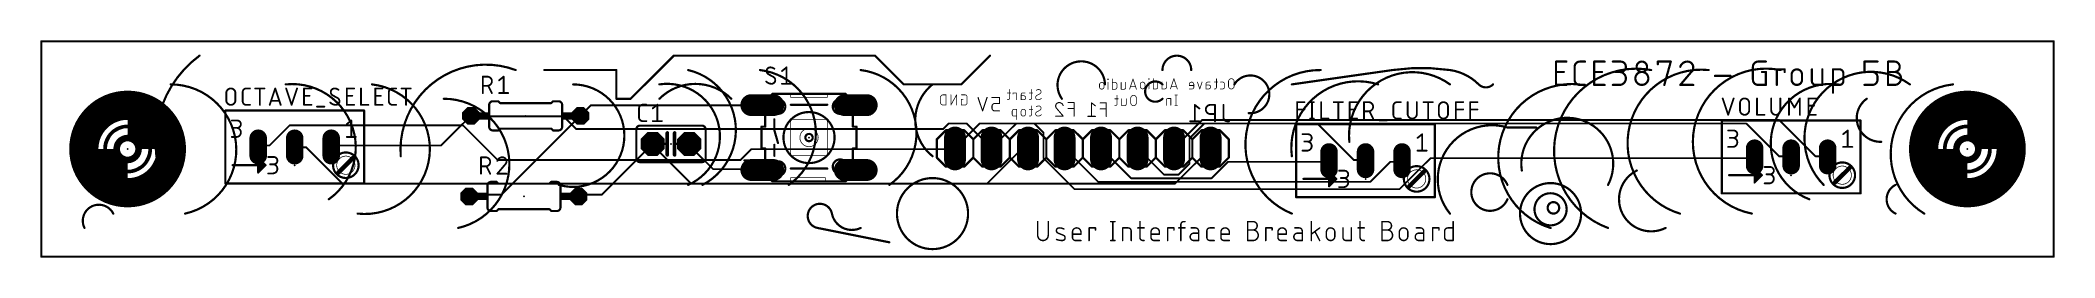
# Model space of a CAD drawing. Extents: x 0 to 140, y 0 to 15.
import ezdxf

# ---------------------------------------------------------------- set-up
doc = ezdxf.new("R2010")
doc.units = 0
for name, color, linetype in [('1', 12, 'CONTINUOUS'), ('16', 132, 'CONTINUOUS'), ('17', 110, 'CONTINUOUS'), ('20', 31, 'CONTINUOUS'), ('21', 253, 'CONTINUOUS'), ('22', 253, 'CONTINUOUS'), ('23', 53, 'CONTINUOUS'), ('24', 53, 'CONTINUOUS'), ('25', 253, 'CONTINUOUS'), ('26', 253, 'CONTINUOUS'), ('39', 12, 'CONTINUOUS'), ('40', 132, 'CONTINUOUS'), ('41', 12, 'CONTINUOUS'), ('42', 132, 'CONTINUOUS'), ('51', 253, 'CONTINUOUS'), ('52', 253, 'CONTINUOUS')]:
    doc.layers.add(name, color=color, linetype=linetype)

# ---------------------------------------------------------------- blocks, each defined once
blk = doc.blocks.new('OCTAGONP')
at = {"const_width": 0.5}
blk.add_lwpolyline([(-0.25, -0.1036), (-0.25, 0.1036), (-0.1036, 0.25), (0.1036, 0.25), (0.25, 0.1036), (0.25, -0.1036), (0.1036, -0.25), (-0.1036, -0.25), (-0.25, -0.1036), (-0.25, 0.1036)], dxfattribs=at)
blk = doc.blocks.new('LONGP100')
at = {"const_width": 1}
blk.add_lwpolyline([(-0.5, 0), (0.5, 0)], dxfattribs=at)
at = {"const_width": 0.5}
for points in [[(-0.5, 0.25, 1), (-0.5, -0.25)], [(0.5, -0.25, 1), (0.5, 0.25)]]:
    blk.add_lwpolyline(points, format="xyb", dxfattribs=at)
blk = doc.blocks.new('RECT')
blk.add_solid([(-0.5, -0.5), (0.5, -0.5), (-0.5, 0.5), (0.5, 0.5)])

msp = doc.modelspace()

# ---------------------------------------------------------------- linework, layer by layer
at = {"layer": '1', "const_width": 0.127}
for points in [[(29.845, 9.779), (27.813, 7.747)], [(29.845, 9.779), (29.8845, 9.8086)], [(37.465, 9.779), (32.004, 4.318)], [(37.465, 9.779), (37.5045, 9.8086)], [(37.592, 9.906), (37.5045, 9.8086)], [(37.592, 9.906), (38.227, 10.541)], [(38.227, 10.541), (50.038, 10.541)], [(50.038, 10.541), (50.1571, 10.5572)], [(63.627, 7.62), (65.278, 9.271)], [(65.278, 9.271), (69.088, 9.271)], [(69.088, 9.271), (69.723, 8.636)], [(69.723, 8.636), (69.723, 6.858)], [(78.867, 7.62), (80.772, 9.525)], [(79.883, 8.255), (80.899, 9.271)], [(80.772, 9.525), (120.904, 9.525)], [(80.899, 9.271), (118.618, 9.271)], [(118.618, 9.271), (120.904, 6.985)], [(120.904, 9.525), (123.444, 6.985)], [(20.193, 7.747), (20.1661, 7.6406)], [(27.813, 7.747), (20.193, 7.747)], [(42.418, 7.747), (38.989, 4.318)], [(42.418, 7.747), (42.5321, 7.8558)], [(42.545, 7.747), (42.5321, 7.8558)], [(42.545, 7.747), (45.212, 5.08)], [(45.085, 7.747), (45.0721, 7.8558)], [(45.085, 7.747), (46.736, 6.096)], [(63.627, 7.62), (63.5666, 7.5372)], [(65.786, 5.08), (68.199, 7.493)], [(68.199, 7.493), (68.58, 7.493)], [(68.58, 7.493), (68.6466, 7.5372)], [(71.247, 7.493), (71.1866, 7.5372)], [(71.247, 7.493), (73.533, 5.207)], [(73.787, 7.493), (73.7266, 7.5372)], [(73.787, 7.493), (75.819, 5.461)], [(76.327, 7.493), (76.2666, 7.5372)], [(76.327, 7.493), (78.105, 5.715)], [(78.867, 7.62), (78.8066, 7.5372)], [(79.883, 6.477), (79.883, 8.255)], [(119.126, 6.858), (119.1987, 6.9469)], [(120.904, 6.985), (121.666, 6.985)], [(121.666, 6.985), (121.7387, 6.9469)], [(123.444, 6.985), (124.206, 6.985)], [(124.206, 6.985), (124.2787, 6.9469)], [(46.736, 6.096), (50.038, 6.096)], [(50.038, 6.096), (50.1571, 6.036)], [(69.723, 6.858), (71.882, 4.699)], [(78.105, 5.715), (79.121, 5.715)], [(79.121, 5.715), (79.883, 6.477)], [(81.407, 5.461), (82.55, 6.604)], [(82.55, 6.604), (89.535, 6.604)], [(89.535, 6.604), (89.5879, 6.6867)], [(92.456, 5.207), (93.853, 6.604)], [(93.853, 6.604), (94.615, 6.604)], [(94.488, 4.699), (96.647, 6.858)], [(94.615, 6.604), (94.6679, 6.6867)], [(96.647, 6.858), (119.126, 6.858)], [(29.845, 4.318), (29.7628, 4.1933)], [(32.004, 4.318), (29.845, 4.318)], [(37.465, 4.318), (37.3828, 4.1933)], [(38.989, 4.318), (37.465, 4.318)], [(45.212, 5.08), (65.786, 5.08)], [(71.882, 4.699), (94.488, 4.699)], [(73.533, 5.207), (92.456, 5.207)], [(75.819, 5.461), (81.407, 5.461)]]:
    msp.add_lwpolyline(points, dxfattribs=at)
at = {"layer": '1', "const_width": 0.0635}
for points in [[(29.826, 9.8044, 1), (29.864, 9.7536)], [(29.8675, 9.7565, 1), (29.8225, 9.8015)], [(29.9036, 9.7831, 1), (29.8655, 9.834)], [(37.446, 9.8044, 1), (37.484, 9.7536)], [(37.4875, 9.7565, 1), (37.4425, 9.8015)], [(37.4809, 9.8298, 1), (37.5282, 9.7874)], [(37.5236, 9.7831, 1), (37.4855, 9.834)], [(37.5695, 9.9285, 1), (37.6145, 9.8835)], [(37.6156, 9.8848, 1), (37.5684, 9.9272)], [(38.227, 10.5728, 1), (38.227, 10.5092)], [(38.2495, 10.5185, 1), (38.2045, 10.5635)], [(50.0337, 10.5725, 1), (50.0423, 10.5095)], [(50.038, 10.5092, 1), (50.038, 10.5728)], [(50.1614, 10.5258, 1), (50.1529, 10.5887)], [(65.278, 9.3028, 1), (65.278, 9.2393)], [(65.3005, 9.2485, 1), (65.2555, 9.2935)], [(69.1105, 9.2935, 1), (69.0655, 9.2485)], [(69.088, 9.2393, 1), (69.088, 9.3028)], [(69.7548, 8.636, 1), (69.6912, 8.636)], [(69.7005, 8.6135, 1), (69.7455, 8.6585)], [(80.772, 9.5568, 1), (80.772, 9.4932)], [(80.7945, 9.5025, 1), (80.7495, 9.5475)], [(80.899, 9.3028, 1), (80.899, 9.2393)], [(80.9215, 9.2485, 1), (80.8765, 9.2935)], [(118.6405, 9.2935, 1), (118.5955, 9.2485)], [(118.618, 9.2393, 1), (118.618, 9.3028)], [(120.9265, 9.5475, 1), (120.8815, 9.5025)], [(120.904, 9.4932, 1), (120.904, 9.5568)], [(20.1353, 7.6484, 1), (20.1969, 7.6328)], [(20.193, 7.7788, 1), (20.193, 7.7153)], [(20.2238, 7.7392, 1), (20.1622, 7.7548)], [(27.7905, 7.7695, 1), (27.8355, 7.7245)], [(27.813, 7.7153, 1), (27.813, 7.7788)], [(42.3961, 7.77, 1), (42.4399, 7.724)], [(42.4405, 7.7245, 1), (42.3955, 7.7695)], [(42.5636, 7.8595, 1), (42.5005, 7.852)], [(42.554, 7.8328, 1), (42.5102, 7.8787)], [(42.5675, 7.7695, 1), (42.5225, 7.7245)], [(42.5135, 7.7433, 1), (42.5765, 7.7507)], [(45.1036, 7.8595, 1), (45.0405, 7.852)], [(45.1075, 7.7695, 1), (45.0625, 7.7245)], [(45.0535, 7.7433, 1), (45.1165, 7.7507)], [(63.541, 7.556, 1), (63.5923, 7.5185)], [(63.6045, 7.6425, 1), (63.6495, 7.5975)], [(63.6526, 7.6013, 1), (63.6014, 7.6387)], [(68.199, 7.5248, 1), (68.199, 7.4613)], [(68.2215, 7.4705, 1), (68.1765, 7.5155)], [(68.5624, 7.5194, 1), (68.5976, 7.4666)], [(68.58, 7.4613, 1), (68.58, 7.5248)], [(68.6642, 7.5108, 1), (68.6291, 7.5637)], [(71.2054, 7.5628, 1), (71.1679, 7.5116)], [(71.2695, 7.5155, 1), (71.2245, 7.4705)], [(71.2282, 7.4674, 1), (71.2658, 7.5186)], [(73.7454, 7.5628, 1), (73.7079, 7.5116)], [(73.8095, 7.5155, 1), (73.7645, 7.4705)], [(73.7682, 7.4674, 1), (73.8058, 7.5186)], [(76.2854, 7.5628, 1), (76.2479, 7.5116)], [(76.3495, 7.5155, 1), (76.3045, 7.4705)], [(76.3082, 7.4674, 1), (76.3458, 7.5186)], [(78.781, 7.556, 1), (78.8323, 7.5185)], [(78.8445, 7.6425, 1), (78.8895, 7.5975)], [(78.8926, 7.6013, 1), (78.8414, 7.6387)], [(79.8605, 8.2775, 1), (79.9055, 8.2325)], [(79.9148, 8.255, 1), (79.8513, 8.255)], [(119.2233, 6.9268, 1), (119.1741, 6.967)], [(120.904, 7.0168, 1), (120.904, 6.9533)], [(120.8815, 6.9625, 1), (120.9265, 7.0075)], [(121.6807, 7.0131, 1), (121.6513, 6.9569)], [(121.666, 6.9533, 1), (121.666, 7.0168)], [(123.444, 7.0168, 1), (123.444, 6.9533)], [(123.4215, 6.9625, 1), (123.4665, 7.0075)], [(124.2207, 7.0131, 1), (124.1913, 6.9569)], [(124.206, 6.9533, 1), (124.206, 7.0168)], [(46.736, 6.1277, 1), (46.736, 6.0643)], [(46.7135, 6.0735, 1), (46.7585, 6.1185)], [(50.0523, 6.1244, 1), (50.0237, 6.0676)], [(50.038, 6.0643, 1), (50.038, 6.1277)], [(50.1429, 6.0077, 1), (50.1714, 6.0644)], [(69.7455, 6.8805, 1), (69.7005, 6.8355)], [(69.6912, 6.858, 1), (69.7548, 6.858)], [(78.105, 5.7467, 1), (78.105, 5.6833)], [(78.0825, 5.6925, 1), (78.1275, 5.7375)], [(79.0985, 5.7375, 1), (79.1435, 5.6925)], [(79.121, 5.6833, 1), (79.121, 5.7467)], [(79.8513, 6.477, 1), (79.9148, 6.477)], [(79.9055, 6.4545, 1), (79.8605, 6.4995)], [(82.55, 6.6357, 1), (82.55, 6.5723)], [(82.5725, 6.5815, 1), (82.5275, 6.6265)], [(89.5082, 6.6211, 1), (89.5618, 6.5869)], [(89.535, 6.5723, 1), (89.535, 6.6357)], [(89.6147, 6.6696, 1), (89.5612, 6.7039)], [(93.853, 6.6357, 1), (93.853, 6.5723)], [(93.8755, 6.5815, 1), (93.8305, 6.6265)], [(94.5882, 6.6211, 1), (94.6418, 6.5869)], [(94.615, 6.5723, 1), (94.615, 6.6357)], [(94.6947, 6.6696, 1), (94.6412, 6.7039)], [(96.647, 6.8898, 1), (96.647, 6.8263)], [(96.6695, 6.8355, 1), (96.6245, 6.8805)], [(119.1014, 6.8781, 1), (119.1506, 6.8379)], [(119.126, 6.8263, 1), (119.126, 6.8898)], [(121.7239, 6.9188, 1), (121.7534, 6.975)], [(124.2639, 6.9188, 1), (124.2934, 6.975)], [(29.7362, 4.2108, 1), (29.7893, 4.1758)], [(29.845, 4.3498, 1), (29.845, 4.2863)], [(29.8715, 4.3005, 1), (29.8185, 4.3355)], [(31.9815, 4.3405, 1), (32.0265, 4.2955)], [(32.004, 4.2863, 1), (32.004, 4.3498)], [(37.3562, 4.2108, 1), (37.4093, 4.1758)], [(37.465, 4.3498, 1), (37.465, 4.2863)], [(37.4915, 4.3005, 1), (37.4385, 4.3355)], [(38.9665, 4.3405, 1), (39.0115, 4.2955)], [(38.989, 4.2863, 1), (38.989, 4.3498)], [(45.212, 5.1117, 1), (45.212, 5.0483)], [(45.1895, 5.0575, 1), (45.2345, 5.1025)], [(65.7635, 5.1025, 1), (65.8085, 5.0575)], [(65.786, 5.0483, 1), (65.786, 5.1117)], [(71.882, 4.7307, 1), (71.882, 4.6673)], [(71.8595, 4.6765, 1), (71.9045, 4.7215)], [(73.533, 5.2387, 1), (73.533, 5.1753)], [(73.5105, 5.1845, 1), (73.5555, 5.2295)], [(75.819, 5.4928, 1), (75.819, 5.4293)], [(75.7965, 5.4385, 1), (75.8415, 5.4835)], [(81.3845, 5.4835, 1), (81.4295, 5.4385)], [(81.407, 5.4293, 1), (81.407, 5.4928)], [(92.4335, 5.2295, 1), (92.4785, 5.1845)], [(92.456, 5.1753, 1), (92.456, 5.2387)], [(94.4655, 4.7215, 1), (94.5105, 4.6765)], [(94.488, 4.6673, 1), (94.488, 4.7307)]]:
    msp.add_lwpolyline(points, format="xyb", dxfattribs=at)
at = {"layer": '16', "const_width": 0.127}
for points in [[(29.972, 9.779), (29.8845, 9.8086)], [(36.322, 9.779), (29.972, 9.779)], [(37.211, 8.89), (36.322, 9.779)], [(17.272, 9.144), (15.875, 7.747)], [(29.337, 9.144), (17.272, 9.144)], [(31.75, 6.731), (29.337, 9.144)], [(62.738, 8.89), (37.211, 8.89)], [(63.119, 9.271), (62.738, 8.89)], [(64.389, 9.271), (63.119, 9.271)], [(66.04, 7.62), (64.389, 9.271)], [(66.167, 7.62), (67.818, 9.271)], [(67.818, 9.271), (88.773, 9.271)], [(88.773, 9.271), (91.313, 6.731)], [(15.113, 7.747), (15.0861, 7.6406)], [(15.875, 7.747), (15.113, 7.747)], [(17.653, 7.62), (17.6261, 7.6406)], [(18.415, 7.62), (17.653, 7.62)], [(20.955, 5.08), (18.415, 7.62)], [(49.403, 7.493), (48.641, 6.731)], [(63.5, 7.493), (49.403, 7.493)], [(63.5, 7.493), (63.5666, 7.5372)], [(66.04, 7.62), (66.1066, 7.5372)], [(66.167, 7.62), (66.1066, 7.5372)], [(81.28, 7.493), (78.867, 5.08)], [(81.28, 7.493), (81.3466, 7.5372)], [(48.641, 6.731), (31.75, 6.731)], [(91.313, 6.731), (92.075, 6.731)], [(92.075, 6.731), (92.1279, 6.6867)], [(78.867, 5.08), (20.955, 5.08)]]:
    msp.add_lwpolyline(points, dxfattribs=at)
at = {"layer": '16', "const_width": 0.0635}
for points in [[(29.8947, 9.8386, 1), (29.8744, 9.7785)], [(29.972, 9.8108, 1), (29.972, 9.7472)], [(29.9618, 9.7489, 1), (29.9822, 9.8091)], [(36.3445, 9.8015, 1), (36.2995, 9.7565)], [(36.322, 9.7472, 1), (36.322, 9.8108)], [(17.272, 9.1758, 1), (17.272, 9.1122)], [(17.2945, 9.1215, 1), (17.2495, 9.1665)], [(29.3595, 9.1665, 1), (29.3145, 9.1215)], [(29.337, 9.1122, 1), (29.337, 9.1758)], [(37.211, 8.9218, 1), (37.211, 8.8582)], [(37.1885, 8.8675, 1), (37.2335, 8.9125)], [(62.7155, 8.9125, 1), (62.7605, 8.8675)], [(62.738, 8.8582, 1), (62.738, 8.9218)], [(63.119, 9.3028, 1), (63.119, 9.2393)], [(63.1415, 9.2485, 1), (63.0965, 9.2935)], [(64.4115, 9.2935, 1), (64.3665, 9.2485)], [(64.389, 9.2393, 1), (64.389, 9.3028)], [(67.818, 9.3028, 1), (67.818, 9.2393)], [(67.8405, 9.2485, 1), (67.7955, 9.2935)], [(88.7955, 9.2935, 1), (88.7505, 9.2485)], [(88.773, 9.2393, 1), (88.773, 9.3028)], [(15.0553, 7.6484, 1), (15.1169, 7.6328)], [(15.113, 7.7788, 1), (15.113, 7.7153)], [(15.1438, 7.7392, 1), (15.0822, 7.7548)], [(15.8525, 7.7695, 1), (15.8975, 7.7245)], [(15.875, 7.7153, 1), (15.875, 7.7788)], [(17.6454, 7.6658, 1), (17.6068, 7.6154)], [(17.653, 7.6517, 1), (17.653, 7.5883)], [(17.6337, 7.5948, 1), (17.6723, 7.6452)], [(18.4375, 7.6425, 1), (18.3925, 7.5975)], [(18.415, 7.5883, 1), (18.415, 7.6517)], [(49.403, 7.5248, 1), (49.403, 7.4613)], [(49.4255, 7.4705, 1), (49.3805, 7.5155)], [(63.4824, 7.5194, 1), (63.5176, 7.4666)], [(63.5, 7.4613, 1), (63.5, 7.5248)], [(63.5842, 7.5108, 1), (63.5491, 7.5637)], [(66.0647, 7.6399, 1), (66.0153, 7.6001)], [(66.0175, 7.5975, 1), (66.0625, 7.6425)], [(66.081, 7.556, 1), (66.1323, 7.5185)], [(66.0819, 7.5173, 1), (66.1314, 7.5571)], [(66.1445, 7.6425, 1), (66.1895, 7.5975)], [(66.1926, 7.6013, 1), (66.1414, 7.6387)], [(81.2624, 7.5194, 1), (81.2976, 7.4666)], [(81.3025, 7.4705, 1), (81.2575, 7.5155)], [(81.3642, 7.5108, 1), (81.3291, 7.5637)], [(31.75, 6.7628, 1), (31.75, 6.6993)], [(31.7275, 6.7085, 1), (31.7725, 6.7535)], [(48.6185, 6.7535, 1), (48.6635, 6.7085)], [(48.641, 6.6993, 1), (48.641, 6.7628)], [(91.313, 6.7628, 1), (91.313, 6.6993)], [(91.2905, 6.7085, 1), (91.3355, 6.7535)], [(92.0954, 6.7554, 1), (92.0546, 6.7066)], [(92.075, 6.6993, 1), (92.075, 6.7628)], [(92.1075, 6.6624, 1), (92.1483, 6.7111)], [(20.955, 5.1117, 1), (20.955, 5.0483)], [(20.9325, 5.0575, 1), (20.9775, 5.1025)], [(78.8445, 5.1025, 1), (78.8895, 5.0575)], [(78.867, 5.0483, 1), (78.867, 5.1117)]]:
    msp.add_lwpolyline(points, format="xyb", dxfattribs=at)
at = {"layer": '20', "const_width": 0.1524}
for points in [[(0, 0), (0, 15)], [(0, 15), (140, 15)], [(140, 15), (140, 0)], [(140, 0), (0, 0)]]:
    msp.add_lwpolyline(points, dxfattribs=at)
at = {"layer": '20', "const_width": 0.0762}
for points in [[(0.0381, 15, 1), (-0.0381, 15)], [(0, 15.0381, 1), (0, 14.9619)], [(140.0381, 15, 1), (139.9619, 15)], [(140, 14.9619, 1), (140, 15.0381)], [(0, 0.0381, 1), (0, -0.0381)], [(-0.0381, 0, 1), (0.0381, 0)], [(139.9619, 0, 1), (140.0381, 0)], [(140, -0.0381, 1), (140, 0.0381)]]:
    msp.add_lwpolyline(points, format="xyb", dxfattribs=at)
at = {"layer": '20'}
for centre in [(6, 7.5), (134, 7.5)]:
    msp.add_circle(centre, 1.5, dxfattribs=at)
at = {"layer": '21'}
for points, const_width in [([(11, 14, 0.2713), (8, 7)], 0.1524), ([(11.0226, 13.9693, 1), (10.9774, 14.0307)], 0.0762), ([(44, 14.0381, 1), (44, 13.9619)], 0.0762), ([(44.0269, 13.9731, 1), (43.9731, 14.0269)], 0.0762), ([(58.0269, 14.0269, 1), (57.9731, 13.9731)], 0.0762), ([(58, 13.9619, 1), (58, 14.0381)], 0.0762), ([(66.0269, 13.9731, 1), (65.9731, 14.0269)], 0.0762), ([(80, 13, 1), (78, 13)], 0.1524), ([(33, 13, 0.5472), (25, 7)], 0.1524), ([(32.9867, 12.9643, 1), (33.0133, 13.0357)], 0.0762), ([(35, 13.0381, 1), (35, 12.9619)], 0.0762), ([(40.0381, 13, 1), (39.9619, 13)], 0.0762), ([(40, 12.9619, 1), (40, 13.0381)], 0.0762), ([(74, 12, 1.3476), (71, 11)], 0.1524), ([(77.9619, 13, 1), (78.0381, 13)], 0.0762), ([(79.9619, 13, 1), (80.0381, 13)], 0.0762), ([(84, 10, 1.7936), (83, 12)], 0.1524), ([(98, 13, 0.0711), (94, 13)], 0.1524), ([(93.9946, 13.0377, 1), (94.0054, 12.9623)], 0.0762), ([(94.0054, 12.9623, 1), (93.9946, 13.0377)], 0.0762), ([(100, 12, 0.1623), (98, 13)], 0.1524), ([(98.0054, 13.0377, 1), (97.9946, 12.9623)], 0.0762), ([(97.9946, 12.9623, 1), (98.0054, 13.0377)], 0.0762), ([(105.4174, 13.5897, 1), (105.3412, 13.5897)], 0.0762), ([(105.3793, 13.6278, 1), (105.3793, 13.5516)], 0.0762), ([(105.3793, 12.9053, 1), (105.3793, 12.8291)], 0.0762), ([(105.9211, 12.8291, 1), (105.9211, 12.9053)], 0.0762), ([(106.1018, 13.5516, 1), (106.1018, 13.6278)], 0.0762), ([(107.0362, 13.5897, 0.4142), (106.675, 13.2284)], 0.1524), ([(106.7131, 13.2284, 1), (106.6369, 13.2284)], 0.0762), ([(106.6369, 13.2284, 1), (106.7131, 13.2284)], 0.0762), ([(107.0362, 13.6278, 1), (107.0362, 13.5516)], 0.0762), ([(107.0362, 13.5516, 1), (107.0362, 13.6278)], 0.0762), ([(107.3974, 13.5516, 1), (107.3974, 13.6278)], 0.0762), ([(108.0747, 13.5897, 1), (107.9985, 13.5897)], 0.0762), ([(108.0366, 13.6278, 1), (108.0366, 13.5516)], 0.0762), ([(108.0366, 12.9053, 1), (108.0366, 12.8291)], 0.0762), ([(108.5785, 12.8291, 1), (108.5785, 12.9053)], 0.0762), ([(108.7591, 13.5516, 1), (108.7591, 13.6278)], 0.0762), ([(109.3362, 13.6278, 1), (109.3362, 13.5516)], 0.0762), ([(109.5168, 12.9053, 1), (109.5168, 12.8291)], 0.0762), ([(109.7878, 11.9641, 1), (109.7878, 12.8672)], 0.1524), ([(109.7878, 12.9053, 1), (109.7878, 12.8291)], 0.0762), ([(109.8781, 12.8672, 1), (109.8781, 13.5897)], 0.1524), ([(109.8781, 13.6278, 1), (109.8781, 13.5516)], 0.0762), ([(109.8781, 12.9053, 1), (109.8781, 12.8291)], 0.0762), ([(109.8781, 13.5516, 1), (109.8781, 13.6278)], 0.0762), ([(109.8781, 12.8291, 1), (109.8781, 12.9053)], 0.0762), ([(111.8024, 12.4156, 1), (110.8993, 12.4156)], 0.1524), ([(111.7121, 13.2284, 1), (110.9896, 13.2284)], 0.1524), ([(110.9896, 13.2284, 1), (111.7121, 13.2284)], 0.1524), ([(111.0277, 13.2284, 1), (110.9515, 13.2284)], 0.0762), ([(110.9515, 13.2284, 1), (111.0277, 13.2284)], 0.0762), ([(111.7502, 13.2284, 1), (111.674, 13.2284)], 0.0762), ([(111.674, 13.2284, 1), (111.7502, 13.2284)], 0.0762), ([(112.5006, 13.5897, 1), (112.4244, 13.5897)], 0.0762), ([(112.4625, 13.6278, 1), (112.4625, 13.5516)], 0.0762), ([(112.4244, 13.4091, 1), (112.5006, 13.4091)], 0.0762), ([(113.4023, 13.5795, 1), (113.3289, 13.5999)], 0.0762), ([(113.3656, 13.5516, 1), (113.3656, 13.6278)], 0.0762), ([(113.9893, 13.2402, 1), (114.0618, 13.2167)], 0.0762), ([(114.5223, 13.5897, 0.3252), (114.0256, 13.2284)], 0.1524), ([(114.9287, 13.1833, 0.4142), (114.5223, 13.5897)], 0.1524), ([(114.5223, 13.6278, 1), (114.5223, 13.5516)], 0.0762), ([(114.5223, 13.5516, 1), (114.5223, 13.6278)], 0.0762), ([(114.7932, 12.8672, 0.2053), (114.9287, 13.1833)], 0.1524), ([(114.7669, 12.8948, 1), (114.8195, 12.8396)], 0.0762), ([(114.8222, 12.8425, 1), (114.7642, 12.8919)], 0.0762), ([(114.9668, 13.1833, 1), (114.8906, 13.1833)], 0.0762), ([(114.8906, 13.1833, 1), (114.9668, 13.1833)], 0.0762), ([(116.4363, 12.6344, 1), (116.4363, 12.5582)], 0.0762), ([(117.52, 12.5582, 1), (117.52, 12.6344)], 0.0762), ([(119.4409, 13.5897, 0.4142), (119.0797, 13.2284)], 0.1524), ([(119.1178, 13.2284, 1), (119.0416, 13.2284)], 0.0762), ([(119.0416, 13.2284, 1), (119.1178, 13.2284)], 0.0762), ([(119.4409, 13.6278, 1), (119.4409, 13.5516)], 0.0762), ([(119.4409, 13.5516, 1), (119.4409, 13.6278)], 0.0762), ([(119.7118, 12.9053, 1), (119.7118, 12.8291)], 0.0762), ([(120.0209, 12.8672, 1), (119.9447, 12.8672)], 0.0762), ([(119.9828, 13.5516, 1), (119.9828, 13.6278)], 0.0762), ([(119.9828, 12.8291, 1), (119.9828, 12.9053)], 0.0762), ([(120.7797, 13.0478, 1), (120.7035, 13.0478)], 0.0762), ([(120.7416, 13.0859, 1), (120.7416, 13.0097)], 0.0762), ([(121.3216, 13.0478, 1), (121.2454, 13.0478)], 0.0762), ([(121.2454, 12.8672, 1), (121.3216, 12.8672)], 0.0762), ([(121.2835, 13.0097, 1), (121.2835, 13.0859)], 0.0762), ([(122.4977, 12.6866, 1), (121.7752, 12.6866)], 0.1524), ([(121.8133, 12.6866, 1), (121.7371, 12.6866)], 0.0762), ([(121.7371, 12.6866, 1), (121.8133, 12.6866)], 0.0762), ([(122.5358, 12.6866, 1), (122.4596, 12.6866)], 0.0762), ([(122.4596, 12.6866, 1), (122.5358, 12.6866)], 0.0762), ([(123.2201, 13.0478, 1), (123.1439, 13.0478)], 0.0762), ([(123.9426, 13.0478, 1), (123.8664, 13.0478)], 0.0762), ([(124.6863, 13.0478, 1), (124.6101, 13.0478)], 0.0762), ([(124.6482, 13.0859, 1), (124.6482, 13.0097)], 0.0762), ([(125.3707, 12.7769, 0.4142), (125.0998, 13.0478)], 0.1524), ([(125.0998, 13.0859, 1), (125.0998, 13.0097)], 0.0762), ([(125.0998, 13.0097, 1), (125.0998, 13.0859)], 0.0762), ([(125.4088, 12.7769, 1), (125.3326, 12.7769)], 0.0762), ([(125.3326, 12.7769, 1), (125.4088, 12.7769)], 0.0762), ([(126.8813, 13.5897, 1), (126.8051, 13.5897)], 0.0762), ([(126.8432, 13.6278, 1), (126.8432, 13.5516)], 0.0762), ([(126.8432, 12.9053, 1), (126.8432, 12.8291)], 0.0762), ([(126.8051, 12.8672, 1), (126.8813, 12.8672)], 0.0762), ([(127.7463, 12.5059, 0.4142), (127.385, 12.8672)], 0.1524), ([(127.385, 12.9053, 1), (127.385, 12.8291)], 0.0762), ([(127.385, 12.8291, 1), (127.385, 12.9053)], 0.0762), ([(127.7463, 13.5516, 1), (127.7463, 13.6278)], 0.0762), ([(128.5176, 13.5897, 1), (128.4414, 13.5897)], 0.0762), ([(128.4795, 13.6278, 1), (128.4795, 13.5516)], 0.0762), ([(128.4795, 12.9053, 1), (128.4795, 12.8291)], 0.0762), ([(128.931, 12.8672, 1), (128.931, 13.5897)], 0.1524), ([(128.931, 13.6278, 1), (128.931, 13.5516)], 0.0762), ([(128.931, 11.9641, 1), (128.931, 12.8672)], 0.1524), ([(128.931, 12.9053, 1), (128.931, 12.8291)], 0.0762), ([(128.931, 12.9053, 1), (128.931, 12.8291)], 0.0762), ([(128.931, 13.5516, 1), (128.931, 13.6278)], 0.0762), ([(128.931, 12.8291, 1), (128.931, 12.9053)], 0.0762), ([(48, 11, 0.4142), (43, 11)], 0.1524), ([(51.2493, 11.3827, 1), (51.2493, 11.3065)], 0.0762), ([(52.1383, 11.3827, 1), (52.1383, 11.3065)], 0.0762), ([(52.1383, 11.3065, 1), (52.1383, 11.3827)], 0.0762), ([(52.151, 11.3446, 1), (52.1256, 11.3446)], 0.0254), ([(54.6783, 11.3827, 1), (54.6783, 11.3065)], 0.0762), ([(54.6783, 11.3065, 1), (54.6783, 11.3827)], 0.0762), ([(54.691, 11.3446, 1), (54.6656, 11.3446)], 0.0254), ([(55.5673, 11.3065, 1), (55.5673, 11.3827)], 0.0762), ([(60, 12.0381, 1), (60, 11.9619)], 0.0762), ([(59.9731, 11.9731, 1), (60.0269, 12.0269)], 0.0762), ([(62, 12, 0.4806), (62, 7)], 0.1524), ([(62.0238, 11.9702, 1), (61.9762, 12.0298)], 0.0762), ([(63.9731, 12.0269, 1), (64.0269, 11.9731)], 0.0762), ([(64, 11.9619, 1), (64, 12.0381)], 0.0762), ([(73.9619, 11.9989, 1), (74.0381, 12.0011)], 0.0762), ([(78, 12, 2.4142), (78, 11)], 0.1524), ([(77.9731, 11.9731, 1), (78.0269, 12.0269)], 0.0762), ([(82.9676, 12.02, 1), (83.0324, 11.98)], 0.0762), ([(86.9946, 12.0377, 1), (87.0054, 11.9623)], 0.0762), ([(100, 12, 0.4142), (101, 12)], 0.1524), ([(100.0269, 12.0269, 1), (99.9731, 11.9731)], 0.0762), ([(99.9731, 11.9731, 1), (100.0269, 12.0269)], 0.0762), ([(101.0269, 11.9731, 1), (100.9731, 12.0269)], 0.0762), ([(105.3793, 12.0022, 1), (105.3793, 11.926)], 0.0762), ([(105.3412, 11.9641, 1), (105.4174, 11.9641)], 0.0762), ([(106.1018, 11.926, 1), (106.1018, 12.0022)], 0.0762), ([(106.675, 12.3253, 0.4142), (107.0362, 11.9641)], 0.1524), ([(106.7131, 12.3253, 1), (106.6369, 12.3253)], 0.0762), ([(106.6369, 12.3253, 1), (106.7131, 12.3253)], 0.0762), ([(107.0362, 12.0022, 1), (107.0362, 11.926)], 0.0762), ([(107.0362, 11.926, 1), (107.0362, 12.0022)], 0.0762), ([(107.3974, 11.926, 1), (107.3974, 12.0022)], 0.0762), ([(108.0366, 12.0022, 1), (108.0366, 11.926)], 0.0762), ([(107.9985, 11.9641, 1), (108.0747, 11.9641)], 0.0762), ([(108.7591, 11.926, 1), (108.7591, 12.0022)], 0.0762), ([(109.3362, 12.0022, 1), (109.3362, 11.926)], 0.0762), ([(109.7878, 12.0022, 1), (109.7878, 11.926)], 0.0762), ([(109.7878, 11.926, 1), (109.7878, 12.0022)], 0.0762), ([(110.8993, 12.4156, 1), (111.8024, 12.4156)], 0.1524), ([(110.9374, 12.4156, 1), (110.8612, 12.4156)], 0.0762), ([(110.8612, 12.4156, 1), (110.9374, 12.4156)], 0.0762), ([(111.8405, 12.4156, 1), (111.7643, 12.4156)], 0.0762), ([(111.7643, 12.4156, 1), (111.8405, 12.4156)], 0.0762), ([(112.8773, 11.9743, 1), (112.9507, 11.9539)], 0.0762), ([(113.9965, 11.9888, 1), (114.0546, 11.9394)], 0.0762), ([(114.0256, 12.0022, 1), (114.0256, 11.926)], 0.0762), ([(114.9287, 11.926, 1), (114.9287, 12.0022)], 0.0762), ([(119.0797, 12.3253, 0.4142), (119.4409, 11.9641)], 0.1524), ([(119.1178, 12.3253, 1), (119.0416, 12.3253)], 0.0762), ([(119.0416, 12.3253, 1), (119.1178, 12.3253)], 0.0762), ([(119.4409, 12.0022, 1), (119.4409, 11.926)], 0.0762), ([(119.4409, 11.926, 1), (119.4409, 12.0022)], 0.0762), ([(119.9447, 11.9641, 1), (120.0209, 11.9641)], 0.0762), ([(119.9828, 11.926, 1), (119.9828, 12.0022)], 0.0762), ([(120.7035, 11.9641, 1), (120.7797, 11.9641)], 0.0762), ([(121.7752, 12.3253, 1), (122.4977, 12.3253)], 0.1524), ([(121.8133, 12.3253, 1), (121.7371, 12.3253)], 0.0762), ([(121.7371, 12.3253, 1), (121.8133, 12.3253)], 0.0762), ([(122.5358, 12.3253, 1), (122.4596, 12.3253)], 0.0762), ([(122.4596, 12.3253, 1), (122.5358, 12.3253)], 0.0762), ([(123.182, 12.235, 0.4142), (123.4529, 11.9641)], 0.1524), ([(123.2201, 12.235, 1), (123.1439, 12.235)], 0.0762), ([(123.1439, 12.235, 1), (123.2201, 12.235)], 0.0762), ([(123.4529, 12.0022, 1), (123.4529, 11.926)], 0.0762), ([(123.4529, 11.926, 1), (123.4529, 12.0022)], 0.0762), ([(123.8664, 11.9641, 1), (123.9426, 11.9641)], 0.0762), ([(123.9045, 11.926, 1), (123.9045, 12.0022)], 0.0762), ([(124.6482, 12.0022, 1), (124.6482, 11.926)], 0.0762), ([(124.6101, 11.4222, 1), (124.6863, 11.4222)], 0.0762), ([(125.0998, 11.9641, 0.4142), (125.3707, 12.235)], 0.1524), ([(125.0998, 12.0022, 1), (125.0998, 11.926)], 0.0762), ([(125.0998, 11.926, 1), (125.0998, 12.0022)], 0.0762), ([(125.4088, 12.235, 1), (125.3326, 12.235)], 0.0762), ([(125.3326, 12.235, 1), (125.4088, 12.235)], 0.0762), ([(126.8432, 12.0022, 1), (126.8432, 11.926)], 0.0762), ([(127.385, 11.9641, 0.4142), (127.7463, 12.3253)], 0.1524), ([(127.385, 12.0022, 1), (127.385, 11.926)], 0.0762), ([(127.385, 11.926, 1), (127.385, 12.0022)], 0.0762), ([(127.7844, 12.5059, 1), (127.7082, 12.5059)], 0.0762), ([(127.7082, 12.5059, 1), (127.7844, 12.5059)], 0.0762), ([(127.7844, 12.3253, 1), (127.7082, 12.3253)], 0.0762), ([(127.7082, 12.3253, 1), (127.7844, 12.3253)], 0.0762), ([(128.4795, 12.0022, 1), (128.4795, 11.926)], 0.0762), ([(128.4414, 11.9641, 1), (128.5176, 11.9641)], 0.0762), ([(128.931, 12.0022, 1), (128.931, 11.926)], 0.0762), ([(128.931, 11.926, 1), (128.931, 12.0022)], 0.0762), ([(6, 4.071, 1), (6, 10.929, 1), (6, 4.071)], 0.1524), ([(12.8001, 10.2187, 1), (12.8001, 10.1425)], 0.0762), ([(12.8382, 10.1806, 1), (12.762, 10.1806)], 0.0762), ([(22.4902, 10.1806, 1), (22.414, 10.1806)], 0.0762), ([(22.4521, 10.1425, 1), (22.4521, 10.2187)], 0.0762), ([(31.4085, 10.8246, 0.4142), (31.1545, 10.5706)], 0.1524), ([(31.1926, 10.5706, 1), (31.1164, 10.5706)], 0.0762), ([(31.1164, 10.5706, 1), (31.1926, 10.5706)], 0.0762), ([(31.4085, 10.8627, 1), (31.4085, 10.7865)], 0.0762), ([(31.4085, 10.7865, 1), (31.4085, 10.8627)], 0.0762), ([(31.8165, 10.8515, 1), (31.7626, 10.7976)], 0.0762), ([(31.7895, 10.7865, 1), (31.7895, 10.8627)], 0.0762), ([(31.9165, 10.7357, 1), (31.9165, 10.6595)], 0.0762), ([(31.8896, 10.6706, 1), (31.9435, 10.7245)], 0.0762), ([(35.4456, 10.7245, 1), (35.4995, 10.6706)], 0.0762), ([(35.4725, 10.6595, 1), (35.4725, 10.7357)], 0.0762), ([(35.5995, 10.8627, 1), (35.5995, 10.7865)], 0.0762), ([(35.6265, 10.7976, 1), (35.5726, 10.8515)], 0.0762), ([(36.2345, 10.5706, 0.4142), (35.9805, 10.8246)], 0.1524), ([(35.9805, 10.8627, 1), (35.9805, 10.7865)], 0.0762), ([(35.9805, 10.7865, 1), (35.9805, 10.8627)], 0.0762), ([(36.2726, 10.5706, 1), (36.1964, 10.5706)], 0.0762), ([(36.1964, 10.5706, 1), (36.2726, 10.5706)], 0.0762), ([(40, 11.0381, 1), (40, 10.9619)], 0.0762), ([(39.9619, 11, 1), (40.0381, 11)], 0.0762), ([(40.9731, 11.0269, 1), (41.0269, 10.9731)], 0.0762), ([(41, 10.9619, 1), (41, 11.0381)], 0.0762), ([(42.9731, 11.0269, 1), (43.0269, 10.9731)], 0.0762), ([(47.9731, 10.9731, 1), (48.0269, 11.0269)], 0.0762), ([(53.4083, 6.5186, 1), (53.4083, 10.0746, 1), (53.4083, 6.5186)], 0.1524), ([(52.1383, 11.1033, 1), (52.1383, 11.0779)], 0.0254), ([(52.1256, 11.0906, 1), (52.151, 11.0906)], 0.0254), ([(54.6656, 11.0906, 1), (54.691, 11.0906)], 0.0254), ([(54.6783, 11.0779, 1), (54.6783, 11.1033)], 0.0254), ([(70.9689, 10.978, 1), (71.0311, 11.022)], 0.0762), ([(78.0269, 10.9731, 1), (77.9731, 11.0269)], 0.0762), ([(84.0034, 10.0379, 1), (83.9966, 9.9621)], 0.0762), ([(127, 11, 0.7421), (128, 8)], 0.1524), ([(127.022, 10.9689, 1), (126.978, 11.0311)], 0.0762), ([(134, 4.071, 1), (134, 10.929, 1), (134, 4.071)], 0.1524), ([(6, 5.9, 1), (6, 9.1, 1), (6, 5.9)], 0.2032), ([(13.2446, 9.5139, 1), (13.2446, 9.4504)], 0.0635), ([(13.3716, 9.0059, 1), (13.3716, 8.9424)], 0.0635), ([(13.5621, 9.0059, 1), (13.5621, 8.9424)], 0.0635), ([(13.5621, 8.3391, 1), (13.5621, 8.9741)], 0.127), ([(13.6256, 9.5139, 1), (13.6256, 9.4504)], 0.0635), ([(13.6256, 8.9741, 1), (13.6256, 9.4821)], 0.127), ([(13.6256, 9.0059, 1), (13.6256, 8.9424)], 0.0635), ([(13.6256, 9.4504, 1), (13.6256, 9.5139)], 0.0635), ([(13.6256, 8.9424, 1), (13.6256, 9.0059)], 0.0635), ([(21.2258, 9.2529, 1), (21.2655, 9.2033)], 0.0635), ([(21.5949, 9.4821, 1), (21.5314, 9.4821)], 0.0635), ([(21.583, 9.4573, 1), (21.5433, 9.5069)], 0.0635), ([(31.1545, 9.0466, 0.4142), (31.4085, 8.7926)], 0.1524), ([(31.1926, 9.0466, 1), (31.1164, 9.0466)], 0.0762), ([(31.1164, 9.0466, 1), (31.1926, 9.0466)], 0.0762), ([(31.4085, 8.8307, 1), (31.4085, 8.7545)], 0.0762), ([(31.4085, 8.7545, 1), (31.4085, 8.8307)], 0.0762), ([(31.7626, 8.8195, 1), (31.8165, 8.7656)], 0.0762), ([(31.7895, 8.7545, 1), (31.7895, 8.8307)], 0.0762), ([(31.9165, 8.9577, 1), (31.9165, 8.8815)], 0.0762), ([(31.9435, 8.8926, 1), (31.8896, 8.9465)], 0.0762), ([(35.4995, 8.9465, 1), (35.4456, 8.8926)], 0.0762), ([(35.4725, 8.8815, 1), (35.4725, 8.9577)], 0.0762), ([(35.5995, 8.8307, 1), (35.5995, 8.7545)], 0.0762), ([(35.5726, 8.7656, 1), (35.6265, 8.8195)], 0.0762), ([(35.9805, 8.7926, 0.4142), (36.2345, 9.0466)], 0.1524), ([(35.9805, 8.8307, 1), (35.9805, 8.7545)], 0.0762), ([(35.9805, 8.7545, 1), (35.9805, 8.8307)], 0.0762), ([(36.2726, 9.0466, 1), (36.1964, 9.0466)], 0.0762), ([(36.1964, 9.0466, 1), (36.2726, 9.0466)], 0.0762), ([(41.6431, 9.1258, 0.4142), (41.3891, 8.8718)], 0.1524), ([(41.4272, 8.8718, 1), (41.351, 8.8718)], 0.0762), ([(41.351, 8.8718, 1), (41.4272, 8.8718)], 0.0762), ([(41.6431, 9.1639, 1), (41.6431, 9.0877)], 0.0762), ([(41.6431, 9.0877, 1), (41.6431, 9.1639)], 0.0762), ([(43.6116, 8.6178, 1), (43.4846, 8.6178)], 0.127), ([(44.1196, 8.6178, 1), (43.9926, 8.6178)], 0.127), ([(46.2151, 8.8718, 0.4142), (45.9611, 9.1258)], 0.1524), ([(45.9611, 9.1639, 1), (45.9611, 9.0877)], 0.0762), ([(45.9611, 9.0877, 1), (45.9611, 9.1639)], 0.0762), ([(46.2532, 8.8718, 1), (46.177, 8.8718)], 0.0762), ([(46.177, 8.8718, 1), (46.2532, 8.8718)], 0.0762), ([(50.1063, 9.0967, 1), (50.1063, 9.0205)], 0.0762), ([(50.1444, 9.0586, 1), (50.0682, 9.0586)], 0.0762), ([(50.3984, 9.3126, 1), (50.3222, 9.3126)], 0.0762), ([(50.3222, 9.0586, 1), (50.3984, 9.0586)], 0.0762), ([(50.3603, 9.0205, 1), (50.3603, 9.0967)], 0.0762), ([(53.4083, 8.0426, 1), (53.4083, 8.5506, 1), (53.4083, 8.0426)], 0.1524), ([(56.4944, 9.3126, 1), (56.4182, 9.3126)], 0.0762), ([(56.4563, 9.0967, 1), (56.4563, 9.0205)], 0.0762), ([(56.4182, 9.0586, 1), (56.4944, 9.0586)], 0.0762), ([(56.7484, 9.0586, 1), (56.6722, 9.0586)], 0.0762), ([(56.7103, 9.0205, 1), (56.7103, 9.0967)], 0.0762), ([(87.3019, 9.2649, 1), (87.3019, 9.1887)], 0.0762), ([(87.34, 9.2268, 1), (87.2638, 9.2268)], 0.0762), ([(87.7464, 8.56, 1), (87.7464, 8.4965)], 0.0635), ([(88.1274, 8.56, 1), (88.1274, 8.4965)], 0.0635), ([(88.1274, 8.0203, 1), (88.1274, 8.5282)], 0.127), ([(88.1274, 8.4965, 1), (88.1274, 8.56)], 0.0635), ([(96.0967, 8.5282, 1), (96.0332, 8.5282)], 0.0635), ([(96.0847, 8.5035, 1), (96.0451, 8.553)], 0.0635), ([(96.992, 9.2268, 1), (96.9158, 9.2268)], 0.0762), ([(96.9539, 9.1887, 1), (96.9539, 9.2649)], 0.0762), ([(102, 9.0381, 1), (102, 8.9619)], 0.0762), ([(109, 5, 1.3767), (103, 6)], 0.1524), ([(104, 8.9619, 1), (104, 9.0381)], 0.0762), ([(116.9127, 9.525, 1), (116.9127, 9.4488)], 0.0762), ([(116.9508, 9.4869, 1), (116.8746, 9.4869)], 0.0762), ([(117.3572, 8.8202, 1), (117.3572, 8.7567)], 0.0635), ([(117.7382, 8.8202, 1), (117.7382, 8.7567)], 0.0635), ([(117.7382, 8.2804, 1), (117.7382, 8.7884)], 0.127), ([(117.7382, 8.7567, 1), (117.7382, 8.8202)], 0.0635), ([(125.3383, 8.5592, 1), (125.378, 8.5096)], 0.0635), ([(125.7074, 8.7884, 1), (125.6439, 8.7884)], 0.0635), ([(125.6955, 8.7636, 1), (125.6558, 8.8132)], 0.0635), ([(126.6028, 9.4869, 1), (126.5266, 9.4869)], 0.0762), ([(126.5647, 9.4488, 1), (126.5647, 9.525)], 0.0762), ([(134, 5.9, 1), (134, 9.1, 1), (134, 5.9)], 0.2032), ([(7.9622, 6.9952, 1), (8.0378, 7.0048)], 0.0762), ([(13.2446, 8.3709, 1), (13.2446, 8.3074)], 0.0635), ([(13.5621, 8.3709, 1), (13.5621, 8.3074)], 0.0635), ([(13.5621, 8.3074, 1), (13.5621, 8.3709)], 0.0635), ([(21.1821, 5.7356, 1), (21.1821, 7.0056, 1), (21.1821, 5.7356)], 0.0508), ([(21.2456, 8.3709, 1), (21.2456, 8.3074)], 0.0635), ([(21.5314, 8.3391, 1), (21.5949, 8.3391)], 0.0635), ([(21.744, 6.8247, 1), (21.6362, 6.9325)], 0.1524), ([(21.8806, 8.3074, 1), (21.8806, 8.3709)], 0.0635), ([(24.962, 6.9972, 1), (25.038, 7.0028)], 0.0762), ([(43.4211, 7.8939, 1), (43.4211, 7.8177)], 0.0762), ([(43.6116, 7.8558, 1), (43.4846, 7.8558)], 0.127), ([(43.4846, 7.8558, 1), (43.6116, 7.8558)], 0.127), ([(43.4846, 7.0938, 1), (43.6116, 7.0938)], 0.127), ([(43.5481, 7.8177, 1), (43.5481, 7.8939)], 0.0762), ([(44.1196, 7.8558, 1), (43.9926, 7.8558)], 0.127), ([(43.9926, 7.8558, 1), (44.1196, 7.8558)], 0.127), ([(43.9926, 7.0938, 1), (44.1196, 7.0938)], 0.127), ([(44.0561, 7.8939, 1), (44.0561, 7.8177)], 0.0762), ([(44.1831, 7.8177, 1), (44.1831, 7.8939)], 0.0762), ([(50.1063, 7.5727, 1), (50.1063, 7.4965)], 0.0762), ([(50.0682, 7.5346, 1), (50.1444, 7.5346)], 0.0762), ([(50.3984, 7.5346, 1), (50.3222, 7.5346)], 0.0762), ([(50.3222, 7.2806, 1), (50.3984, 7.2806)], 0.0762), ([(50.3603, 7.4965, 1), (50.3603, 7.5727)], 0.0762), ([(56.4563, 7.5727, 1), (56.4563, 7.4965)], 0.0762), ([(56.4944, 7.5346, 1), (56.4182, 7.5346)], 0.0762), ([(56.4182, 7.2806, 1), (56.4944, 7.2806)], 0.0762), ([(56.6722, 7.5346, 1), (56.7484, 7.5346)], 0.0762), ([(56.7103, 7.4965, 1), (56.7103, 7.5727)], 0.0762), ([(61.9762, 6.9702, 1), (62.0238, 7.0298)], 0.0762), ([(87.7464, 7.417, 1), (87.7464, 7.3535)], 0.0635), ([(87.8734, 8.052, 1), (87.8734, 7.9885)], 0.0635), ([(88.0639, 7.3853, 1), (88.0639, 8.0203)], 0.127), ([(88.0639, 8.052, 1), (88.0639, 7.9885)], 0.0635), ([(88.0639, 7.417, 1), (88.0639, 7.3535)], 0.0635), ([(88.0639, 7.3535, 1), (88.0639, 7.417)], 0.0635), ([(88.1274, 8.052, 1), (88.1274, 7.9885)], 0.0635), ([(88.1274, 7.9885, 1), (88.1274, 8.052)], 0.0635), ([(95.7474, 7.417, 1), (95.7474, 7.3535)], 0.0635), ([(95.7276, 8.299, 1), (95.7672, 8.2495)], 0.0635), ([(96.0332, 7.3853, 1), (96.0967, 7.3853)], 0.0635), ([(96.3824, 7.3535, 1), (96.3824, 7.417)], 0.0635), ([(117.3572, 7.6772, 1), (117.3572, 7.6137)], 0.0635), ([(117.4842, 8.3122, 1), (117.4842, 8.2487)], 0.0635), ([(117.6747, 8.3122, 1), (117.6747, 8.2487)], 0.0635), ([(117.6747, 7.6454, 1), (117.6747, 8.2804)], 0.127), ([(117.6747, 7.6772, 1), (117.6747, 7.6137)], 0.0635), ([(117.6747, 7.6137, 1), (117.6747, 7.6772)], 0.0635), ([(117.7382, 8.3122, 1), (117.7382, 8.2487)], 0.0635), ([(117.7382, 8.2487, 1), (117.7382, 8.3122)], 0.0635), ([(125.3582, 7.6772, 1), (125.3582, 7.6137)], 0.0635), ([(125.6439, 7.6454, 1), (125.7074, 7.6454)], 0.0635), ([(125.9932, 7.6137, 1), (125.9932, 7.6772)], 0.0635), ([(128.0011, 7.9619, 1), (127.9989, 8.0381)], 0.0762), ([(20.6202, 5.9165, 1), (20.728, 5.8087)], 0.1524), ([(41.3891, 6.8398, 0.4142), (41.6431, 6.5858)], 0.1524), ([(41.4272, 6.8398, 1), (41.351, 6.8398)], 0.0762), ([(41.351, 6.8398, 1), (41.4272, 6.8398)], 0.0762), ([(41.6431, 6.6239, 1), (41.6431, 6.5477)], 0.0762), ([(41.6431, 6.5477, 1), (41.6431, 6.6239)], 0.0762), ([(45.9611, 6.5858, 0.4142), (46.2151, 6.8398)], 0.1524), ([(45.9611, 6.6239, 1), (45.9611, 6.5477)], 0.0762), ([(45.9611, 6.5477, 1), (45.9611, 6.6239)], 0.0762), ([(46.2532, 6.8398, 1), (46.177, 6.8398)], 0.0762), ([(46.177, 6.8398, 1), (46.2532, 6.8398)], 0.0762), ([(95.6839, 4.7818, 1), (95.6839, 6.0518, 1), (95.6839, 4.7818)], 0.0508), ([(96.2458, 5.8709, 1), (96.138, 5.9786)], 0.1524), ([(102, 5, 5.0273), (102, 4)], 0.1524), ([(102.9623, 5.9943, 1), (103.0377, 6.0057)], 0.0762), ([(111, 6, 1), (113, 2)], 0.1524), ([(111.017, 5.9659, 1), (110.983, 6.0341)], 0.0762), ([(125.2947, 5.0419, 1), (125.2947, 6.3119, 1), (125.2947, 5.0419)], 0.0508), ([(125.8566, 6.131, 1), (125.7488, 6.2388)], 0.1524), ([(12.8001, 5.1387, 1), (12.8001, 5.0625)], 0.0762), ([(12.762, 5.1006, 1), (12.8382, 5.1006)], 0.0762), ([(22.414, 5.1006, 1), (22.4902, 5.1006)], 0.0762), ([(22.4521, 5.0625, 1), (22.4521, 5.1387)], 0.0762), ([(31.2868, 5.2093, 0.4142), (31.0328, 4.9553)], 0.1524), ([(31.0709, 4.9553, 1), (30.9947, 4.9553)], 0.0762), ([(30.9947, 4.9553, 1), (31.0709, 4.9553)], 0.0762), ([(31.2868, 5.2474, 1), (31.2868, 5.1712)], 0.0762), ([(31.2868, 5.1712, 1), (31.2868, 5.2474)], 0.0762), ([(31.6947, 5.2362, 1), (31.6408, 5.1824)], 0.0762), ([(31.6678, 5.1712, 1), (31.6678, 5.2474)], 0.0762), ([(31.7948, 5.1204, 1), (31.7948, 5.0442)], 0.0762), ([(31.7678, 5.0554, 1), (31.8217, 5.1092)], 0.0762), ([(35.3238, 5.1092, 1), (35.3777, 5.0554)], 0.0762), ([(35.3508, 5.0442, 1), (35.3508, 5.1204)], 0.0762), ([(35.4778, 5.2474, 1), (35.4778, 5.1712)], 0.0762), ([(35.5047, 5.1824, 1), (35.4508, 5.2362)], 0.0762), ([(36.1128, 4.9553, 0.4142), (35.8588, 5.2093)], 0.1524), ([(35.8588, 5.2474, 1), (35.8588, 5.1712)], 0.0762), ([(35.8588, 5.1712, 1), (35.8588, 5.2474)], 0.0762), ([(36.1509, 4.9553, 1), (36.0747, 4.9553)], 0.0762), ([(36.0747, 4.9553, 1), (36.1509, 4.9553)], 0.0762), ([(51.2493, 5.2867, 1), (51.2493, 5.2105)], 0.0762), ([(52.1383, 5.2867, 1), (52.1383, 5.2105)], 0.0762), ([(52.1383, 5.2105, 1), (52.1383, 5.2867)], 0.0762), ([(52.1383, 5.5153, 1), (52.1383, 5.4899)], 0.0254), ([(52.151, 5.5026, 1), (52.1256, 5.5026)], 0.0254), ([(52.1256, 5.2486, 1), (52.151, 5.2486)], 0.0254), ([(54.5513, 5.2867, 1), (54.5513, 5.2105)], 0.0762), ([(54.5513, 5.2105, 1), (54.5513, 5.2867)], 0.0762), ([(54.564, 5.5026, 1), (54.5386, 5.5026)], 0.0254), ([(54.5386, 5.2486, 1), (54.564, 5.2486)], 0.0254), ([(54.5513, 5.4899, 1), (54.5513, 5.5153)], 0.0254), ([(55.5673, 5.2105, 1), (55.5673, 5.2867)], 0.0762), ([(62, 0.5261, 1), (62, 5.4739, 1), (62, 0.5261)], 0.1524), ([(87.3019, 4.1848, 1), (87.3019, 4.1086)], 0.0762), ([(95.122, 4.9626, 1), (95.2298, 4.8549)], 0.1524), ([(96.9539, 4.1086, 1), (96.9539, 4.1848)], 0.0762), ([(101.9648, 4.9854, 1), (102.0352, 5.0146)], 0.0762), ([(105, 0.874, 1), (105, 5.126, 1), (105, 0.874)], 0.1524), ([(105, 2.182, 1), (105, 4.418, 1), (105, 2.182)], 0.1524), ([(108.9662, 5.0176, 1), (109.0338, 4.9824)], 0.0762), ([(116.9127, 4.445, 1), (116.9127, 4.3688)], 0.0762), ([(116.8746, 4.4069, 1), (116.9508, 4.4069)], 0.0762), ([(124.7328, 5.2228, 1), (124.8406, 5.115)], 0.1524), ([(126.5266, 4.4069, 1), (126.6028, 4.4069)], 0.0762), ([(126.5647, 4.3688, 1), (126.5647, 4.445)], 0.0762), ([(129, 5, 0.618), (129, 3)], 0.1524), ([(129.017, 4.9659, 1), (128.983, 5.0341)], 0.0762), ([(5, 3, 1), (3, 2)], 0.1524), ([(4.9659, 2.983, 1), (5.0341, 3.017)], 0.0762), ([(31.0328, 3.4313, 0.4142), (31.2868, 3.1773)], 0.1524), ([(31.0709, 3.4313, 1), (30.9947, 3.4313)], 0.0762), ([(30.9947, 3.4313, 1), (31.0709, 3.4313)], 0.0762), ([(31.2868, 3.2154, 1), (31.2868, 3.1392)], 0.0762), ([(31.2868, 3.1392, 1), (31.2868, 3.2154)], 0.0762), ([(31.6408, 3.2042, 1), (31.6947, 3.1504)], 0.0762), ([(31.6678, 3.1392, 1), (31.6678, 3.2154)], 0.0762), ([(31.7948, 3.3424, 1), (31.7948, 3.2662)], 0.0762), ([(31.8217, 3.2774, 1), (31.7678, 3.3312)], 0.0762), ([(35.3777, 3.3312, 1), (35.3238, 3.2774)], 0.0762), ([(35.3508, 3.2662, 1), (35.3508, 3.3424)], 0.0762), ([(35.4778, 3.2154, 1), (35.4778, 3.1392)], 0.0762), ([(35.4508, 3.1504, 1), (35.5047, 3.2042)], 0.0762), ([(35.8588, 3.1773, 0.4142), (36.1128, 3.4313)], 0.1524), ([(35.8588, 3.2154, 1), (35.8588, 3.1392)], 0.0762), ([(35.8588, 3.1392, 1), (35.8588, 3.2154)], 0.0762), ([(36.1509, 3.4313, 1), (36.0747, 3.4313)], 0.0762), ([(36.0747, 3.4313, 1), (36.1509, 3.4313)], 0.0762), ([(55, 3, 1.8685), (54, 2)], 0.1524), ([(55, 3, 0.4891), (57, 2)], 0.1524), ([(55.0374, 3.0075, 1), (54.9626, 2.9925)], 0.0762), ([(54.9626, 2.9925, 1), (55.0374, 3.0075)], 0.0762), ([(87.2638, 4.1467, 1), (87.34, 4.1467)], 0.0762), ([(96.9158, 4.1467, 1), (96.992, 4.1467)], 0.0762), ([(102.0352, 3.9854, 1), (101.9648, 4.0146)], 0.0762), ([(105.2, 3, 1), (105.2, 3.8, 1), (105.2, 3)], 0.1524), ([(128.983, 2.9659, 1), (129.017, 3.0341)], 0.0762), ([(2.9659, 1.983, 1), (3.0341, 2.017)], 0.0762), ([(54.0075, 2.0374, 1), (53.9925, 1.9626)], 0.0762), ([(53.9925, 1.9626, 1), (54.0075, 2.0374)], 0.0762), ([(57.0164, 1.9656, 1), (56.9836, 2.0344)], 0.0762), ([(69.3428, 2.4452, 1), (69.292, 2.4452)], 0.0508), ([(69.3174, 1.4913, 1), (70.0512, 1.4913)], 0.1016), ([(69.3428, 1.4913, 1), (69.292, 1.4913)], 0.0508), ([(69.292, 1.4913, 1), (69.3428, 1.4913)], 0.0508), ([(70.0766, 2.4452, 1), (70.0258, 2.4452)], 0.0508), ([(70.0766, 1.4913, 1), (70.0258, 1.4913)], 0.0508), ([(70.0258, 1.4913, 1), (70.0766, 1.4913)], 0.0508), ([(70.8117, 2.0049, 0.8318), (70.7383, 1.6381)], 0.1016), ([(70.7477, 1.6616, 1), (70.7289, 1.6145)], 0.0508), ([(70.7289, 1.6145, 1), (70.7477, 1.6616)], 0.0508), ([(70.812, 2.0303, 1), (70.8113, 1.9795)], 0.0508), ([(71.1419, 1.9316, 0.1025), (70.8117, 2.0049)], 0.1016), ([(70.8113, 1.9795, 1), (70.812, 2.0303)], 0.0508), ([(71.0318, 1.1244, 0.8318), (71.1052, 1.4913)], 0.1016), ([(71.1146, 1.5149, 1), (71.0958, 1.4677)], 0.0508), ([(71.0958, 1.4677, 1), (71.1146, 1.5149)], 0.0508), ([(71.1315, 1.9084, 1), (71.1523, 1.9547)], 0.0508), ([(72.3247, 1.7114, 1), (71.7377, 1.7114)], 0.1016), ([(71.7631, 1.7114, 1), (71.7123, 1.7114)], 0.0508), ([(71.7123, 1.7114, 1), (71.7631, 1.7114)], 0.0508), ([(71.7377, 1.5901, 1), (71.7377, 1.5393)], 0.0508), ([(72.3501, 1.7114, 1), (72.2993, 1.7114)], 0.0508), ([(72.2993, 1.7114, 1), (72.3501, 1.7114)], 0.0508), ([(72.2993, 1.5647, 1), (72.3501, 1.5647)], 0.0508), ([(72.3247, 1.5393, 1), (72.3247, 1.5901)], 0.0508), ([(72.9223, 2.0049, 1), (72.8715, 2.0049)], 0.0508), ([(72.8969, 2.0303, 1), (72.8969, 1.9795)], 0.0508), ([(73.3626, 2.0049, 1), (73.3118, 2.0049)], 0.0508), ([(73.3118, 1.8582, 1), (73.3626, 1.8582)], 0.0508), ([(73.3372, 1.9795, 1), (73.3372, 2.0303)], 0.0508), ([(74.4021, 2.4706, 1), (74.4021, 2.4198)], 0.0508), ([(74.5743, 2.4452, 1), (74.5235, 2.4452)], 0.0508), ([(74.6956, 2.4198, 1), (74.6956, 2.4706)], 0.0508), ([(75.2622, 2.0049, 1), (75.2114, 2.0049)], 0.0508), ([(75.2368, 2.0303, 1), (75.2368, 1.9795)], 0.0508), ([(75.8238, 1.7848, 0.4142), (75.6037, 2.0049)], 0.1016), ([(75.6037, 2.0303, 1), (75.6037, 1.9795)], 0.0508), ([(75.6037, 1.9795, 1), (75.6037, 2.0303)], 0.0508), ([(75.8492, 1.7848, 1), (75.7984, 1.7848)], 0.0508), ([(75.7984, 1.7848, 1), (75.8492, 1.7848)], 0.0508), ([(76.2818, 2.0303, 1), (76.2818, 1.9795)], 0.0508), ([(76.454, 2.4452, 1), (76.4032, 2.4452)], 0.0508), ([(76.7221, 1.9795, 1), (76.7221, 2.0303)], 0.0508), ([(77.7867, 1.7114, 1), (77.1997, 1.7114)], 0.1016), ([(77.2251, 1.7114, 1), (77.1743, 1.7114)], 0.0508), ([(77.1743, 1.7114, 1), (77.2251, 1.7114)], 0.0508), ([(77.1997, 1.5901, 1), (77.1997, 1.5393)], 0.0508), ([(77.8121, 1.7114, 1), (77.7613, 1.7114)], 0.0508), ([(77.7613, 1.7114, 1), (77.8121, 1.7114)], 0.0508), ([(77.7613, 1.5647, 1), (77.8121, 1.5647)], 0.0508), ([(77.7867, 1.5393, 1), (77.7867, 1.5901)], 0.0508), ([(78.3843, 2.0049, 1), (78.3335, 2.0049)], 0.0508), ([(78.3589, 2.0303, 1), (78.3589, 1.9795)], 0.0508), ([(78.8246, 2.0049, 1), (78.7738, 2.0049)], 0.0508), ([(78.7738, 1.8582, 1), (78.8246, 1.8582)], 0.0508), ([(78.7992, 1.9795, 1), (78.7992, 2.0303)], 0.0508), ([(79.1295, 2.0303, 1), (79.1295, 1.9795)], 0.0508), ([(79.4964, 2.4452, 0.4142), (79.2763, 2.2251)], 0.1016), ([(79.3017, 2.2251, 1), (79.2509, 2.2251)], 0.0508), ([(79.2509, 2.2251, 1), (79.3017, 2.2251)], 0.0508), ([(79.4964, 2.4706, 1), (79.4964, 2.4198)], 0.0508), ([(79.4964, 2.4198, 1), (79.4964, 2.4706)], 0.0508), ([(79.5698, 2.4198, 1), (79.5698, 2.4706)], 0.0508), ([(79.5698, 1.9795, 1), (79.5698, 2.0303)], 0.0508), ([(80.1813, 1.6381, 1), (80.1813, 1.1244)], 0.1016), ([(79.9978, 2.0303, 1), (79.9978, 1.9795)], 0.0508), ([(80.1813, 1.6635, 1), (80.1813, 1.6127)], 0.0508), ([(80.1813, 1.6127, 1), (80.1813, 1.6635)], 0.0508), ([(80.5115, 1.7848, 0.4142), (80.2914, 2.005)], 0.1016), ([(80.2914, 2.0303, 1), (80.2914, 1.9795)], 0.0508), ([(80.2914, 1.9795, 1), (80.2914, 2.0303)], 0.0508), ([(80.5369, 1.7848, 1), (80.4861, 1.7848)], 0.0508), ([(80.4861, 1.7848, 1), (80.5369, 1.7848)], 0.0508), ([(80.5115, 1.6127, 1), (80.5115, 1.6635)], 0.0508), ([(81.3044, 2.0049, 0.4142), (81.0843, 1.7848)], 0.1016), ([(81.1097, 1.7848, 1), (81.0589, 1.7848)], 0.0508), ([(81.0589, 1.7848, 1), (81.1097, 1.7848)], 0.0508), ([(81.3044, 2.0303, 1), (81.3044, 1.9795)], 0.0508), ([(81.3044, 1.9795, 1), (81.3044, 2.0303)], 0.0508), ([(81.5979, 1.9795, 1), (81.5979, 2.0303)], 0.0508), ([(82.6513, 1.7114, 1), (82.0643, 1.7114)], 0.1016), ([(82.0897, 1.7114, 1), (82.0389, 1.7114)], 0.0508), ([(82.0389, 1.7114, 1), (82.0897, 1.7114)], 0.0508), ([(82.0643, 1.5901, 1), (82.0643, 1.5393)], 0.0508), ([(82.6767, 1.7114, 1), (82.6259, 1.7114)], 0.0508), ([(82.6259, 1.7114, 1), (82.6767, 1.7114)], 0.0508), ([(82.6259, 1.5647, 1), (82.6767, 1.5647)], 0.0508), ([(82.6513, 1.5393, 1), (82.6513, 1.5901)], 0.0508), ([(83.9545, 2.4452, 1), (83.9037, 2.4452)], 0.0508), ([(83.9291, 2.4706, 1), (83.9291, 2.4198)], 0.0508), ([(83.9291, 1.8836, 1), (83.9291, 1.8328)], 0.0508), ([(84.296, 1.8582, 1), (84.296, 2.4452)], 0.1016), ([(84.296, 2.4706, 1), (84.296, 2.4198)], 0.0508), ([(84.296, 1.1244, 1), (84.296, 1.8582)], 0.1016), ([(84.296, 1.8836, 1), (84.296, 1.8328)], 0.0508), ([(84.296, 1.8836, 1), (84.296, 1.8328)], 0.0508), ([(84.296, 2.4198, 1), (84.296, 2.4706)], 0.0508), ([(84.296, 1.8328, 1), (84.296, 1.8836)], 0.0508), ([(85.2118, 2.0049, 1), (85.161, 2.0049)], 0.0508), ([(85.1864, 2.0303, 1), (85.1864, 1.9795)], 0.0508), ([(85.6521, 2.0049, 1), (85.6013, 2.0049)], 0.0508), ([(85.6013, 1.8582, 1), (85.6521, 1.8582)], 0.0508), ([(85.6267, 1.9795, 1), (85.6267, 2.0303)], 0.0508), ([(86.6198, 1.7114, 1), (86.0328, 1.7114)], 0.1016), ([(86.0582, 1.7114, 1), (86.0074, 1.7114)], 0.0508), ([(86.0074, 1.7114, 1), (86.0582, 1.7114)], 0.0508), ([(86.0328, 1.5901, 1), (86.0328, 1.5393)], 0.0508), ([(86.6452, 1.7114, 1), (86.5944, 1.7114)], 0.0508), ([(86.5944, 1.7114, 1), (86.6452, 1.7114)], 0.0508), ([(86.5944, 1.5647, 1), (86.6452, 1.5647)], 0.0508), ([(86.6198, 1.5393, 1), (86.6198, 1.5901)], 0.0508), ([(87.3928, 1.6381, 1), (87.3928, 1.1244)], 0.1016), ([(87.2094, 2.0303, 1), (87.2094, 1.9795)], 0.0508), ([(87.3928, 1.6635, 1), (87.3928, 1.6127)], 0.0508), ([(87.3928, 1.6127, 1), (87.3928, 1.6635)], 0.0508), ([(87.723, 1.7848, 0.4142), (87.5029, 2.005)], 0.1016), ([(87.5029, 2.0303, 1), (87.5029, 1.9795)], 0.0508), ([(87.5029, 1.9795, 1), (87.5029, 2.0303)], 0.0508), ([(87.7484, 1.7848, 1), (87.6976, 1.7848)], 0.0508), ([(87.6976, 1.7848, 1), (87.7484, 1.7848)], 0.0508), ([(87.723, 1.6127, 1), (87.723, 1.6635)], 0.0508), ([(88.3768, 2.4452, 1), (88.326, 2.4452)], 0.0508), ([(88.3362, 1.585, 1), (88.3667, 1.5444)], 0.0508), ([(88.6307, 1.76, 1), (88.5858, 1.7362)], 0.0508), ([(88.9537, 1.9846, 1), (88.9232, 2.0253)], 0.0508), ([(89.9909, 1.7114, 1), (89.4039, 1.7114)], 0.1016), ([(89.4293, 1.7114, 1), (89.3785, 1.7114)], 0.0508), ([(89.3785, 1.7114, 1), (89.4293, 1.7114)], 0.0508), ([(89.4039, 1.4179, 1), (89.9909, 1.4179)], 0.1016), ([(89.4293, 1.4179, 1), (89.3785, 1.4179)], 0.0508), ([(89.3785, 1.4179, 1), (89.4293, 1.4179)], 0.0508), ([(90.0163, 1.7114, 1), (89.9655, 1.7114)], 0.0508), ([(89.9655, 1.7114, 1), (90.0163, 1.7114)], 0.0508), ([(90.0163, 1.4179, 1), (89.9655, 1.4179)], 0.0508), ([(89.9655, 1.4179, 1), (90.0163, 1.4179)], 0.0508), ([(90.5814, 2.0049, 1), (90.5306, 2.0049)], 0.0508), ([(91.1685, 2.0049, 1), (91.1176, 2.0049)], 0.0508), ([(91.6011, 2.0303, 1), (91.6011, 1.9795)], 0.0508), ([(91.7732, 2.4452, 1), (91.7224, 2.4452)], 0.0508), ([(92.0413, 1.9795, 1), (92.0413, 2.0303)], 0.0508), ([(93.2997, 2.4452, 1), (93.2489, 2.4452)], 0.0508), ([(93.2743, 2.4706, 1), (93.2743, 2.4198)], 0.0508), ([(93.2743, 1.8836, 1), (93.2743, 1.8328)], 0.0508), ([(93.6412, 1.8582, 1), (93.6412, 2.4452)], 0.1016), ([(93.6412, 2.4706, 1), (93.6412, 2.4198)], 0.0508), ([(93.6412, 1.1244, 1), (93.6412, 1.8582)], 0.1016), ([(93.6412, 1.8836, 1), (93.6412, 1.8328)], 0.0508), ([(93.6412, 1.8836, 1), (93.6412, 1.8328)], 0.0508), ([(93.6412, 2.4198, 1), (93.6412, 2.4706)], 0.0508), ([(93.6412, 1.8328, 1), (93.6412, 1.8836)], 0.0508), ([(95.0689, 1.7114, 1), (94.4818, 1.7114)], 0.1016), ([(94.5072, 1.7114, 1), (94.4564, 1.7114)], 0.0508), ([(94.4564, 1.7114, 1), (94.5072, 1.7114)], 0.0508), ([(94.4818, 1.4179, 1), (95.0689, 1.4179)], 0.1016), ([(94.5072, 1.4179, 1), (94.4564, 1.4179)], 0.0508), ([(94.4564, 1.4179, 1), (94.5072, 1.4179)], 0.0508), ([(95.0943, 1.7114, 1), (95.0435, 1.7114)], 0.0508), ([(95.0435, 1.7114, 1), (95.0943, 1.7114)], 0.0508), ([(95.0943, 1.4179, 1), (95.0435, 1.4179)], 0.0508), ([(95.0435, 1.4179, 1), (95.0943, 1.4179)], 0.0508), ([(95.8419, 1.6381, 1), (95.8419, 1.1244)], 0.1016), ([(95.6584, 2.0303, 1), (95.6584, 1.9795)], 0.0508), ([(95.8419, 1.6635, 1), (95.8419, 1.6127)], 0.0508), ([(95.8419, 1.6127, 1), (95.8419, 1.6635)], 0.0508), ([(96.1721, 1.7848, 0.4142), (95.952, 2.005)], 0.1016), ([(95.952, 2.0303, 1), (95.952, 1.9795)], 0.0508), ([(95.952, 1.9795, 1), (95.952, 2.0303)], 0.0508), ([(96.1975, 1.7848, 1), (96.1467, 1.7848)], 0.0508), ([(96.1467, 1.7848, 1), (96.1975, 1.7848)], 0.0508), ([(96.1721, 1.6127, 1), (96.1721, 1.6635)], 0.0508), ([(96.8186, 2.0049, 1), (96.7678, 2.0049)], 0.0508), ([(96.7932, 2.0303, 1), (96.7932, 1.9795)], 0.0508), ([(97.2588, 2.0049, 1), (97.208, 2.0049)], 0.0508), ([(97.208, 1.8582, 1), (97.2588, 1.8582)], 0.0508), ([(97.2334, 1.9795, 1), (97.2334, 2.0303)], 0.0508), ([(97.8535, 2.0049, 0.4142), (97.6333, 1.7848)], 0.1016), ([(97.6587, 1.7848, 1), (97.6079, 1.7848)], 0.0508), ([(97.6079, 1.7848, 1), (97.6587, 1.7848)], 0.0508), ([(97.8535, 2.0303, 1), (97.8535, 1.9795)], 0.0508), ([(97.8535, 1.9795, 1), (97.8535, 2.0303)], 0.0508), ([(98.2457, 2.4452, 1), (98.1949, 2.4452)], 0.0508), ([(98.2203, 1.9795, 1), (98.2203, 2.0303)], 0.0508), ([(113.017, 1.9659, 1), (112.983, 2.0341)], 0.0762), ([(58.9925, 0.9626, 1), (59.0075, 1.0374)], 0.0762), ([(70.6282, 1.1978, 0.083), (71.0318, 1.1244)], 0.1016), ([(70.6368, 1.2217, 1), (70.6196, 1.1739)], 0.0508), ([(71.0322, 1.1498, 1), (71.0314, 1.099)], 0.0508), ([(71.0314, 1.099, 1), (71.0322, 1.1498)], 0.0508), ([(71.7377, 1.3445, 0.4142), (71.9578, 1.1244)], 0.1016), ([(71.7631, 1.3445, 1), (71.7123, 1.3445)], 0.0508), ([(71.7123, 1.3445, 1), (71.7631, 1.3445)], 0.0508), ([(71.9578, 1.1498, 1), (71.9578, 1.099)], 0.0508), ([(71.9578, 1.099, 1), (71.9578, 1.1498)], 0.0508), ([(72.3247, 1.099, 1), (72.3247, 1.1498)], 0.0508), ([(72.8715, 1.1244, 1), (72.9223, 1.1244)], 0.0508), ([(74.4021, 1.1498, 1), (74.4021, 1.099)], 0.0508), ([(74.5235, 1.1244, 1), (74.5743, 1.1244)], 0.0508), ([(74.6956, 1.099, 1), (74.6956, 1.1498)], 0.0508), ([(75.2114, 1.1244, 1), (75.2622, 1.1244)], 0.0508), ([(75.7984, 1.1244, 1), (75.8492, 1.1244)], 0.0508), ([(76.4286, 1.3445, 0.4142), (76.6487, 1.1244)], 0.1016), ([(76.454, 1.3445, 1), (76.4032, 1.3445)], 0.0508), ([(76.4032, 1.3445, 1), (76.454, 1.3445)], 0.0508), ([(76.6487, 1.1498, 1), (76.6487, 1.099)], 0.0508), ([(76.6487, 1.099, 1), (76.6487, 1.1498)], 0.0508), ([(76.7221, 1.099, 1), (76.7221, 1.1498)], 0.0508), ([(77.1997, 1.3445, 0.4142), (77.4198, 1.1244)], 0.1016), ([(77.2251, 1.3445, 1), (77.1743, 1.3445)], 0.0508), ([(77.1743, 1.3445, 1), (77.2251, 1.3445)], 0.0508), ([(77.4198, 1.1498, 1), (77.4198, 1.099)], 0.0508), ([(77.4198, 1.099, 1), (77.4198, 1.1498)], 0.0508), ([(77.7867, 1.099, 1), (77.7867, 1.1498)], 0.0508), ([(78.3335, 1.1244, 1), (78.3843, 1.1244)], 0.0508), ([(79.2509, 1.1244, 1), (79.3017, 1.1244)], 0.0508), ([(80.1813, 1.1498, 1), (80.1813, 1.099)], 0.0508), ([(80.1813, 1.099, 1), (80.1813, 1.1498)], 0.0508), ([(80.4861, 1.1244, 1), (80.5369, 1.1244)], 0.0508), ([(80.5115, 1.099, 1), (80.5115, 1.1498)], 0.0508), ([(81.0843, 1.3445, 0.4142), (81.3044, 1.1244)], 0.1016), ([(81.1097, 1.3445, 1), (81.0589, 1.3445)], 0.0508), ([(81.0589, 1.3445, 1), (81.1097, 1.3445)], 0.0508), ([(81.3044, 1.1498, 1), (81.3044, 1.099)], 0.0508), ([(81.3044, 1.099, 1), (81.3044, 1.1498)], 0.0508), ([(81.5979, 1.099, 1), (81.5979, 1.1498)], 0.0508), ([(82.0643, 1.3445, 0.4142), (82.2844, 1.1244)], 0.1016), ([(82.0897, 1.3445, 1), (82.0389, 1.3445)], 0.0508), ([(82.0389, 1.3445, 1), (82.0897, 1.3445)], 0.0508), ([(82.2844, 1.1498, 1), (82.2844, 1.099)], 0.0508), ([(82.2844, 1.099, 1), (82.2844, 1.1498)], 0.0508), ([(82.6513, 1.099, 1), (82.6513, 1.1498)], 0.0508), ([(83.9291, 1.1498, 1), (83.9291, 1.099)], 0.0508), ([(83.9037, 1.1244, 1), (83.9545, 1.1244)], 0.0508), ([(84.296, 1.1498, 1), (84.296, 1.099)], 0.0508), ([(84.296, 1.099, 1), (84.296, 1.1498)], 0.0508), ([(85.161, 1.1244, 1), (85.2118, 1.1244)], 0.0508), ([(86.0328, 1.3445, 0.4142), (86.2529, 1.1244)], 0.1016), ([(86.0582, 1.3445, 1), (86.0074, 1.3445)], 0.0508), ([(86.0074, 1.3445, 1), (86.0582, 1.3445)], 0.0508), ([(86.2529, 1.1498, 1), (86.2529, 1.099)], 0.0508), ([(86.2529, 1.099, 1), (86.2529, 1.1498)], 0.0508), ([(86.6198, 1.099, 1), (86.6198, 1.1498)], 0.0508), ([(87.3928, 1.1498, 1), (87.3928, 1.099)], 0.0508), ([(87.3928, 1.099, 1), (87.3928, 1.1498)], 0.0508), ([(87.6976, 1.1244, 1), (87.7484, 1.1244)], 0.0508), ([(87.723, 1.099, 1), (87.723, 1.1498)], 0.0508), ([(88.326, 1.1244, 1), (88.3768, 1.1244)], 0.0508), ([(88.916, 1.1125, 1), (88.9609, 1.1363)], 0.0508), ([(90.556, 1.3445, 0.4142), (90.7762, 1.1244)], 0.1016), ([(90.5814, 1.3445, 1), (90.5306, 1.3445)], 0.0508), ([(90.5306, 1.3445, 1), (90.5814, 1.3445)], 0.0508), ([(90.7762, 1.1498, 1), (90.7762, 1.099)], 0.0508), ([(90.7762, 1.099, 1), (90.7762, 1.1498)], 0.0508), ([(91.1176, 1.1244, 1), (91.1685, 1.1244)], 0.0508), ([(91.1431, 1.099, 1), (91.1431, 1.1498)], 0.0508), ([(91.7478, 1.3445, 0.4142), (91.968, 1.1244)], 0.1016), ([(91.7732, 1.3445, 1), (91.7224, 1.3445)], 0.0508), ([(91.7224, 1.3445, 1), (91.7732, 1.3445)], 0.0508), ([(91.968, 1.1498, 1), (91.968, 1.099)], 0.0508), ([(91.968, 1.099, 1), (91.968, 1.1498)], 0.0508), ([(92.0413, 1.099, 1), (92.0413, 1.1498)], 0.0508), ([(93.2743, 1.1498, 1), (93.2743, 1.099)], 0.0508), ([(93.2489, 1.1244, 1), (93.2997, 1.1244)], 0.0508), ([(93.6412, 1.1498, 1), (93.6412, 1.099)], 0.0508), ([(93.6412, 1.099, 1), (93.6412, 1.1498)], 0.0508), ([(95.8419, 1.1498, 1), (95.8419, 1.099)], 0.0508), ([(95.8419, 1.099, 1), (95.8419, 1.1498)], 0.0508), ([(96.1467, 1.1244, 1), (96.1975, 1.1244)], 0.0508), ([(96.1721, 1.099, 1), (96.1721, 1.1498)], 0.0508), ([(96.7678, 1.1244, 1), (96.8186, 1.1244)], 0.0508), ([(97.6333, 1.3445, 0.4142), (97.8535, 1.1244)], 0.1016), ([(97.6587, 1.3445, 1), (97.6079, 1.3445)], 0.0508), ([(97.6079, 1.3445, 1), (97.6587, 1.3445)], 0.0508), ([(97.8535, 1.1498, 1), (97.8535, 1.099)], 0.0508), ([(97.8535, 1.099, 1), (97.8535, 1.1498)], 0.0508), ([(98.1949, 1.1244, 1), (98.2457, 1.1244)], 0.0508), ([(98.2203, 1.099, 1), (98.2203, 1.1498)], 0.0508)]:
    msp.add_lwpolyline(points, format="xyb", dxfattribs=dict(at, const_width=const_width))
for points, const_width in [([(41, 11), (44, 14)], 0.1524), ([(44, 14), (58, 14)], 0.1524), ([(58, 14), (60, 12)], 0.1524), ([(64, 12), (66, 14)], 0.1524), ([(35, 13), (40, 13)], 0.1524), ([(40, 13), (40, 11)], 0.1524), ([(87, 12), (94, 13)], 0.1524), ([(105.3793, 11.9641), (105.3793, 13.5897)], 0.1524), ([(105.3793, 13.5897), (106.1018, 13.5897)], 0.1524), ([(105.3793, 12.8672), (105.9211, 12.8672)], 0.1524), ([(106.675, 12.3253), (106.675, 13.2284)], 0.1524), ([(107.0362, 13.5897), (107.3974, 13.5897)], 0.1524), ([(108.0366, 11.9641), (108.0366, 13.5897)], 0.1524), ([(108.0366, 13.5897), (108.7591, 13.5897)], 0.1524), ([(108.0366, 12.8672), (108.5785, 12.8672)], 0.1524), ([(109.3362, 13.5897), (109.8781, 13.5897)], 0.1524), ([(109.8781, 12.8672), (109.5168, 12.8672)], 0.1524), ([(112.4625, 13.4091), (112.4625, 13.5897)], 0.1524), ([(112.4625, 13.5897), (113.3656, 13.5897)], 0.1524), ([(113.3656, 13.5897), (112.914, 11.9641)], 0.1524), ([(114.7932, 12.8672), (114.0256, 11.9641)], 0.1524), ([(116.4363, 12.5963), (117.52, 12.5963)], 0.1524), ([(119.0797, 12.3253), (119.0797, 13.2284)], 0.1524), ([(119.4409, 13.5897), (119.9828, 13.5897)], 0.1524), ([(119.7118, 12.8672), (119.9828, 12.8672)], 0.1524), ([(119.9828, 12.8672), (119.9828, 11.9641)], 0.1524), ([(120.7416, 11.9641), (120.7416, 13.0478)], 0.1524), ([(120.7416, 13.0478), (121.2835, 13.0478)], 0.1524), ([(121.2835, 13.0478), (121.2835, 12.8672)], 0.1524), ([(121.7752, 12.3253), (121.7752, 12.6866)], 0.1524), ([(122.4977, 12.6866), (122.4977, 12.3253)], 0.1524), ([(123.182, 13.0478), (123.182, 12.235)], 0.1524), ([(123.9045, 11.9641), (123.9045, 13.0478)], 0.1524), ([(124.6482, 11.4222), (124.6482, 13.0478)], 0.1524), ([(124.6482, 13.0478), (125.0998, 13.0478)], 0.1524), ([(125.3707, 12.7769), (125.3707, 12.235)], 0.1524), ([(126.8432, 12.8672), (126.8432, 13.5897)], 0.1524), ([(126.8432, 13.5897), (127.7463, 13.5897)], 0.1524), ([(127.385, 12.8672), (126.8432, 12.8672)], 0.1524), ([(128.4795, 11.9641), (128.4795, 13.5897)], 0.1524), ([(128.4795, 13.5897), (128.931, 13.5897)], 0.1524), ([(128.4795, 12.8672), (128.931, 12.8672)], 0.1524), ([(52.1383, 11.3446), (51.2493, 11.3446)], 0.1524), ([(54.6783, 11.3446), (52.1383, 11.3446)], 0.1524), ([(52.1383, 11.3446), (52.1383, 11.0906)], 0.0508), ([(55.5673, 11.3446), (54.6783, 11.3446)], 0.1524), ([(54.6783, 11.0906), (54.6783, 11.3446)], 0.0508), ([(60, 12), (64, 12)], 0.1524), ([(106.1018, 11.9641), (105.3793, 11.9641)], 0.1524), ([(107.3974, 11.9641), (107.0362, 11.9641)], 0.1524), ([(108.7591, 11.9641), (108.0366, 11.9641)], 0.1524), ([(109.3362, 11.9641), (109.7878, 11.9641)], 0.1524), ([(114.0256, 11.9641), (114.9287, 11.9641)], 0.1524), ([(119.9828, 11.9641), (119.4409, 11.9641)], 0.1524), ([(123.4529, 11.9641), (123.9045, 11.9641)], 0.1524), ([(125.0998, 11.9641), (124.6482, 11.9641)], 0.1524), ([(126.8432, 11.9641), (127.385, 11.9641)], 0.1524), ([(127.7463, 12.3253), (127.7463, 12.5059)], 0.1524), ([(128.931, 11.9641), (128.4795, 11.9641)], 0.1524), ([(12.8001, 10.1806), (22.4521, 10.1806)], 0.1524), ([(12.8001, 5.1006), (12.8001, 10.1806)], 0.1524), ([(22.4521, 10.1806), (22.4521, 5.1006)], 0.1524), ([(31.1545, 9.0466), (31.1545, 10.5706)], 0.1524), ([(31.4085, 10.8246), (31.7895, 10.8246)], 0.1524), ([(31.9165, 10.6976), (31.7895, 10.8246)], 0.1524), ([(35.4725, 10.6976), (31.9165, 10.6976)], 0.1524), ([(35.4725, 10.6976), (35.5995, 10.8246)], 0.1524), ([(35.9805, 10.8246), (35.5995, 10.8246)], 0.1524), ([(36.2345, 9.0466), (36.2345, 10.5706)], 0.1524), ([(40, 11), (41, 11)], 0.1524), ([(54.6783, 11.0906), (52.1383, 11.0906)], 0.0508), ([(13.2446, 9.4821), (13.6256, 9.4821)], 0.127), ([(13.6256, 8.9741), (13.3716, 8.9741)], 0.127), ([(21.2456, 9.2281), (21.5631, 9.4821)], 0.127), ([(21.5631, 9.4821), (21.5631, 8.3391)], 0.127), ([(31.4085, 8.7926), (31.7895, 8.7926)], 0.1524), ([(31.9165, 8.9196), (31.7895, 8.7926)], 0.1524), ([(35.4725, 8.9196), (31.9165, 8.9196)], 0.1524), ([(35.4725, 8.9196), (35.5995, 8.7926)], 0.1524), ([(35.9805, 8.7926), (35.5995, 8.7926)], 0.1524), ([(41.3891, 8.8718), (41.3891, 6.8398)], 0.1524), ([(41.6431, 9.1258), (45.9611, 9.1258)], 0.1524), ([(43.5481, 8.6178), (43.5481, 7.8558)], 0.254), ([(44.0561, 7.8558), (44.0561, 8.6178)], 0.254), ([(46.2151, 8.8718), (46.2151, 6.8398)], 0.1524), ([(50.1063, 9.0586), (50.3603, 9.0586)], 0.1524), ([(50.1063, 9.0586), (50.1063, 7.5346)], 0.1524), ([(50.3603, 9.0586), (50.3603, 9.3126)], 0.1524), ([(56.4563, 9.0586), (56.4563, 9.3126)], 0.1524), ([(56.4563, 9.0586), (56.7103, 9.0586)], 0.1524), ([(56.7103, 7.5346), (56.7103, 9.0586)], 0.1524), ([(87.3019, 9.2268), (96.9539, 9.2268)], 0.1524), ([(87.3019, 4.1467), (87.3019, 9.2268)], 0.1524), ([(87.7464, 8.5282), (88.1274, 8.5282)], 0.127), ([(95.7474, 8.2743), (96.0649, 8.5282)], 0.127), ([(96.0649, 8.5282), (96.0649, 7.3853)], 0.127), ([(96.9539, 9.2268), (96.9539, 4.1467)], 0.1524), ([(104, 9), (102, 9)], 0.1524), ([(116.9127, 9.4869), (126.5647, 9.4869)], 0.1524), ([(116.9127, 4.4069), (116.9127, 9.4869)], 0.1524), ([(117.3572, 8.7884), (117.7382, 8.7884)], 0.127), ([(125.3582, 8.5344), (125.6757, 8.7884)], 0.127), ([(125.6757, 8.7884), (125.6757, 7.6454)], 0.127), ([(126.5647, 9.4869), (126.5647, 4.4069)], 0.1524), ([(13.2446, 8.3391), (13.5621, 8.3391)], 0.127), ([(21.6901, 6.8786), (20.6741, 5.8626)], 0.3048), ([(21.2456, 8.3391), (21.8806, 8.3391)], 0.127), ([(43.5481, 7.8558), (43.4211, 7.8558)], 0.1524), ([(43.5481, 7.8558), (43.5481, 7.0938)], 0.254), ([(44.0561, 7.8558), (44.0561, 7.0938)], 0.254), ([(44.1831, 7.8558), (44.0561, 7.8558)], 0.1524), ([(50.3603, 7.5346), (50.1063, 7.5346)], 0.1524), ([(50.3603, 7.5346), (50.3603, 7.2806)], 0.1524), ([(56.7103, 7.5346), (56.4563, 7.5346)], 0.1524), ([(56.4563, 7.5346), (56.4563, 7.2806)], 0.1524), ([(87.7464, 7.3853), (88.0639, 7.3853)], 0.127), ([(88.1274, 8.0203), (87.8734, 8.0203)], 0.127), ([(95.7474, 7.3853), (96.3824, 7.3853)], 0.127), ([(117.3572, 7.6454), (117.6747, 7.6454)], 0.127), ([(117.7382, 8.2804), (117.4842, 8.2804)], 0.127), ([(125.3582, 7.6454), (125.9932, 7.6454)], 0.127), ([(45.9611, 6.5858), (41.6431, 6.5858)], 0.1524), ([(96.1919, 5.9248), (95.1759, 4.9088)], 0.3048), ([(125.8027, 6.1849), (124.7867, 5.1689)], 0.3048), ([(12.8001, 5.1006), (22.4521, 5.1006)], 0.1524), ([(31.0328, 3.4313), (31.0328, 4.9553)], 0.1524), ([(31.2868, 5.2093), (31.6678, 5.2093)], 0.1524), ([(31.7948, 5.0823), (31.6678, 5.2093)], 0.1524), ([(35.3508, 5.0823), (31.7948, 5.0823)], 0.1524), ([(35.3508, 5.0823), (35.4778, 5.2093)], 0.1524), ([(35.8588, 5.2093), (35.4778, 5.2093)], 0.1524), ([(36.1128, 3.4313), (36.1128, 4.9553)], 0.1524), ([(51.2493, 5.2486), (52.1383, 5.2486)], 0.1524), ([(52.1383, 5.2486), (54.5513, 5.2486)], 0.1524), ([(54.5513, 5.5026), (52.1383, 5.5026)], 0.0508), ([(52.1383, 5.5026), (52.1383, 5.2486)], 0.0508), ([(54.5513, 5.2486), (55.5673, 5.2486)], 0.1524), ([(54.5513, 5.5026), (54.5513, 5.2486)], 0.0508), ([(87.3019, 4.1467), (96.9539, 4.1467)], 0.1524), ([(116.9127, 4.4069), (126.5647, 4.4069)], 0.1524), ([(31.2868, 3.1773), (31.6678, 3.1773)], 0.1524), ([(31.7948, 3.3043), (31.6678, 3.1773)], 0.1524), ([(35.3508, 3.3043), (31.7948, 3.3043)], 0.1524), ([(35.3508, 3.3043), (35.4778, 3.1773)], 0.1524), ([(35.8588, 3.1773), (35.4778, 3.1773)], 0.1524), ([(59, 1), (54, 2)], 0.1524), ([(69.3174, 2.4452), (69.3174, 1.4913)], 0.1016), ([(70.0512, 1.4913), (70.0512, 2.4452)], 0.1016), ([(71.1052, 1.4913), (70.7383, 1.6381)], 0.1016), ([(71.7377, 1.3445), (71.7377, 1.7114)], 0.1016), ([(72.3247, 1.5647), (71.7377, 1.5647)], 0.1016), ([(72.3247, 1.7114), (72.3247, 1.5647)], 0.1016), ([(72.8969, 1.1244), (72.8969, 2.0049)], 0.1016), ([(72.8969, 2.0049), (73.3372, 2.0049)], 0.1016), ([(73.3372, 2.0049), (73.3372, 1.8582)], 0.1016), ([(74.4021, 2.4452), (74.6956, 2.4452)], 0.1016), ([(74.5489, 2.4452), (74.5489, 1.1244)], 0.1016), ([(75.2368, 1.1244), (75.2368, 2.0049)], 0.1016), ([(75.2368, 2.0049), (75.6037, 2.0049)], 0.1016), ([(75.8238, 1.7848), (75.8238, 1.1244)], 0.1016), ([(76.2818, 2.0049), (76.7221, 2.0049)], 0.1016), ([(76.4286, 2.4452), (76.4286, 1.3445)], 0.1016), ([(77.1997, 1.3445), (77.1997, 1.7114)], 0.1016), ([(77.7867, 1.5647), (77.1997, 1.5647)], 0.1016), ([(77.7867, 1.7114), (77.7867, 1.5647)], 0.1016), ([(78.3589, 1.1244), (78.3589, 2.0049)], 0.1016), ([(78.3589, 2.0049), (78.7992, 2.0049)], 0.1016), ([(78.7992, 2.0049), (78.7992, 1.8582)], 0.1016), ([(79.1295, 2.0049), (79.5698, 2.0049)], 0.1016), ([(79.2763, 1.1244), (79.2763, 2.2251)], 0.1016), ([(79.4964, 2.4452), (79.5698, 2.4452)], 0.1016), ([(80.2914, 2.0049), (79.9978, 2.0049)], 0.1016), ([(80.5115, 1.6381), (80.1813, 1.6381)], 0.1016), ([(80.5115, 1.1244), (80.5115, 1.7848)], 0.1016), ([(81.0843, 1.3445), (81.0843, 1.7848)], 0.1016), ([(81.3044, 2.0049), (81.5979, 2.0049)], 0.1016), ([(82.0643, 1.3445), (82.0643, 1.7114)], 0.1016), ([(82.6513, 1.5647), (82.0643, 1.5647)], 0.1016), ([(82.6513, 1.7114), (82.6513, 1.5647)], 0.1016), ([(83.9291, 1.1244), (83.9291, 2.4452)], 0.1016), ([(83.9291, 2.4452), (84.296, 2.4452)], 0.1016), ([(83.9291, 1.8582), (84.296, 1.8582)], 0.1016), ([(85.1864, 1.1244), (85.1864, 2.0049)], 0.1016), ([(85.1864, 2.0049), (85.6267, 2.0049)], 0.1016), ([(85.6267, 2.0049), (85.6267, 1.8582)], 0.1016), ([(86.0328, 1.3445), (86.0328, 1.7114)], 0.1016), ([(86.6198, 1.5647), (86.0328, 1.5647)], 0.1016), ([(86.6198, 1.7114), (86.6198, 1.5647)], 0.1016), ([(87.5029, 2.0049), (87.2094, 2.0049)], 0.1016), ([(87.723, 1.6381), (87.3928, 1.6381)], 0.1016), ([(87.723, 1.1244), (87.723, 1.7848)], 0.1016), ([(88.3514, 1.1244), (88.3514, 2.4452)], 0.1016), ([(88.9385, 2.0049), (88.3514, 1.5647)], 0.1016), ([(88.9385, 1.1244), (88.6083, 1.7481)], 0.1016), ([(89.4039, 1.4179), (89.4039, 1.7114)], 0.1016), ([(89.9909, 1.7114), (89.9909, 1.4179)], 0.1016), ([(90.556, 2.0049), (90.556, 1.3445)], 0.1016), ([(91.1431, 1.1244), (91.1431, 2.0049)], 0.1016), ([(91.6011, 2.0049), (92.0413, 2.0049)], 0.1016), ([(91.7478, 2.4452), (91.7478, 1.3445)], 0.1016), ([(93.2743, 1.1244), (93.2743, 2.4452)], 0.1016), ([(93.2743, 2.4452), (93.6412, 2.4452)], 0.1016), ([(93.2743, 1.8582), (93.6412, 1.8582)], 0.1016), ([(94.4818, 1.4179), (94.4818, 1.7114)], 0.1016), ([(95.0689, 1.7114), (95.0689, 1.4179)], 0.1016), ([(95.952, 2.0049), (95.6584, 2.0049)], 0.1016), ([(96.1721, 1.6381), (95.8419, 1.6381)], 0.1016), ([(96.1721, 1.1244), (96.1721, 1.7848)], 0.1016), ([(96.7932, 1.1244), (96.7932, 2.0049)], 0.1016), ([(96.7932, 2.0049), (97.2334, 2.0049)], 0.1016), ([(97.2334, 2.0049), (97.2334, 1.8582)], 0.1016), ([(97.6333, 1.3445), (97.6333, 1.7848)], 0.1016), ([(97.8535, 2.0049), (98.2203, 2.0049)], 0.1016), ([(98.2203, 2.4452), (98.2203, 1.1244)], 0.1016), ([(72.3247, 1.1244), (71.9578, 1.1244)], 0.1016), ([(74.4021, 1.1244), (74.6956, 1.1244)], 0.1016), ([(76.6487, 1.1244), (76.7221, 1.1244)], 0.1016), ([(77.7867, 1.1244), (77.4198, 1.1244)], 0.1016), ([(80.1813, 1.1244), (80.5115, 1.1244)], 0.1016), ([(81.5979, 1.1244), (81.3044, 1.1244)], 0.1016), ([(82.6513, 1.1244), (82.2844, 1.1244)], 0.1016), ([(84.296, 1.1244), (83.9291, 1.1244)], 0.1016), ([(86.6198, 1.1244), (86.2529, 1.1244)], 0.1016), ([(87.3928, 1.1244), (87.723, 1.1244)], 0.1016), ([(90.7762, 1.1244), (91.1431, 1.1244)], 0.1016), ([(91.968, 1.1244), (92.0413, 1.1244)], 0.1016), ([(93.6412, 1.1244), (93.2743, 1.1244)], 0.1016), ([(95.8419, 1.1244), (96.1721, 1.1244)], 0.1016), ([(98.2203, 1.1244), (97.8535, 1.1244)], 0.1016)]:
    msp.add_lwpolyline(points, dxfattribs=dict(at, const_width=const_width))
at = {"layer": '22'}
for points, const_width in [([(46, 5, 0.6963), (45, 13)], 0.1524), ([(45.0087, 13.0371, 1), (44.9913, 12.9629)], 0.0762), ([(52, 5, 0.6881), (50, 13)], 0.1524), ([(50.0046, 13.0378, 1), (49.9954, 12.9622)], 0.0762), ([(59, 5, 0.6881), (57, 13)], 0.1524), ([(57.0046, 13.0378, 1), (56.9954, 12.9622)], 0.0762), ([(89, 13, 0.8258), (87, 3)], 0.1524), ([(88.9997, 12.9619, 1), (89.0003, 13.0381)], 0.0762), ([(98, 12, 0.6487), (91, 8)], 0.1524), ([(112, 13, 0.9189), (109, 2)], 0.1524), ([(116, 13, 0.9084), (114, 3)], 0.1524), ([(111.9931, 12.9625, 1), (112.0069, 13.0375)], 0.0762), ([(121, 13, 1), (119, 3)], 0.1524), ([(115.9961, 12.9621, 1), (116.0039, 13.0379)], 0.0762), ([(120.9925, 12.9626, 1), (121.0075, 13.0374)], 0.0762), ([(130, 12, 0.9207), (124, 5)], 0.1524), ([(10, 3, 0.8962), (9, 12)], 0.1524), ([(8.9999, 12.0381, 1), (9.0001, 11.9619)], 0.0762), ([(20, 4, 0.7729), (17, 12)], 0.1524), ([(16.996, 12.0379, 1), (17.004, 11.9621)], 0.0762), ([(22, 3, 1), (23, 12)], 0.1524), ([(23.0042, 12.0379, 1), (22.9958, 11.9621)], 0.0762), ([(36, 5, 1.1498), (37, 12)], 0.1524), ([(37.0001, 12.0381, 1), (36.9999, 11.9619)], 0.0762), ([(45, 5, 0.8764), (43, 12)], 0.1524), ([(42.9944, 12.0377, 1), (43.0056, 11.9623)], 0.0762), ([(62.7463, 11.2741, 0.4142), (62.5487, 11.0766)], 0.0508), ([(62.7463, 11.2868, 1), (62.7463, 11.2614)], 0.0254), ([(62.7463, 11.2614, 1), (62.7463, 11.2868)], 0.0254), ([(62.9565, 11.2741, 1), (62.9311, 11.2741)], 0.0254), ([(62.9438, 11.2614, 1), (62.9438, 11.2868)], 0.0254), ([(63.2929, 11.2741, 1), (63.2675, 11.2741)], 0.0254), ([(63.688, 11.2741, 1), (63.6626, 11.2741)], 0.0254), ([(63.6864, 11.268, 1), (63.6642, 11.2803)], 0.0254), ([(64.0117, 11.2868, 1), (64.0117, 11.2614)], 0.0254), ([(64.4068, 11.1161, 0.4142), (64.2488, 11.2741)], 0.0508), ([(64.2488, 11.2868, 1), (64.2488, 11.2614)], 0.0254), ([(64.2488, 11.2614, 1), (64.2488, 11.2868)], 0.0254), ([(67.2027, 11.4194, 1), (67.2027, 11.394)], 0.0254), ([(67.3734, 11.6438, 1), (67.348, 11.6438)], 0.0254), ([(67.4397, 11.394, 1), (67.4397, 11.4194)], 0.0254), ([(67.5992, 11.4194, 1), (67.5992, 11.394)], 0.0254), ([(67.6119, 11.4067, 1), (67.5865, 11.4067)], 0.0254), ([(67.5865, 11.3277, 1), (67.6119, 11.3277)], 0.0254), ([(67.849, 11.4067, 1), (67.8236, 11.4067)], 0.0254), ([(67.8363, 11.394, 1), (67.8363, 11.4194)], 0.0254), ([(68.2857, 11.4067, 0.4142), (68.1671, 11.2882)], 0.0508), ([(68.1798, 11.2882, 1), (68.1544, 11.2882)], 0.0254), ([(68.1544, 11.2882, 1), (68.1798, 11.2882)], 0.0254), ([(68.1671, 11.2219, 1), (68.1671, 11.1965)], 0.0254), ([(68.2857, 11.4194, 1), (68.2857, 11.394)], 0.0254), ([(68.2857, 11.394, 1), (68.2857, 11.4194)], 0.0254), ([(68.3449, 10.9326, 1), (68.3449, 11.2092)], 0.0508), ([(68.3449, 11.2219, 1), (68.3449, 11.1965)], 0.0254), ([(68.3449, 11.1965, 1), (68.3449, 11.2219)], 0.0254), ([(68.4437, 11.394, 1), (68.4437, 11.4194)], 0.0254), ([(68.7343, 11.4194, 1), (68.7343, 11.394)], 0.0254), ([(68.905, 11.6438, 1), (68.8796, 11.6438)], 0.0254), ([(68.9713, 11.394, 1), (68.9713, 11.4194)], 0.0254), ([(69.255, 11.2289, 0.2656), (69.1759, 11.0906)], 0.0508), ([(69.3932, 11.6438, 0.1623), (69.2154, 11.5845)], 0.0508), ([(69.2078, 11.5947, 1), (69.2231, 11.5744)], 0.0254), ([(69.2489, 11.2401, 1), (69.261, 11.2178)], 0.0254), ([(69.2614, 11.218, 1), (69.2485, 11.2399)], 0.0254), ([(69.5513, 11.4858, 0.4142), (69.3932, 11.6438)], 0.0508), ([(69.3932, 11.6565, 1), (69.3932, 11.6311)], 0.0254), ([(69.3932, 11.6311, 1), (69.3932, 11.6565)], 0.0254), ([(69.4658, 11.3584, 1), (69.4787, 11.3365)], 0.0254), ([(69.4723, 11.3475, 0.2656), (69.5513, 11.4858)], 0.0508), ([(69.4784, 11.3363, 1), (69.4662, 11.3586)], 0.0254), ([(69.564, 11.4858, 1), (69.5386, 11.4858)], 0.0254), ([(69.5386, 11.4858, 1), (69.564, 11.4858)], 0.0254), ([(73.9325, 11.9815, 1), (73.6165, 11.9815)], 0.0508), ([(73.6291, 11.9815, 1), (73.6038, 11.9815)], 0.0254), ([(73.6038, 11.9815, 1), (73.6291, 11.9815)], 0.0254), ([(73.6165, 11.8235, 1), (73.9325, 11.8235)], 0.0508), ([(73.6291, 11.8235, 1), (73.6038, 11.8235)], 0.0254), ([(73.6038, 11.8235, 1), (73.6291, 11.8235)], 0.0254), ([(73.9452, 11.9815, 1), (73.9198, 11.9815)], 0.0254), ([(73.9198, 11.9815, 1), (73.9452, 11.9815)], 0.0254), ([(73.9452, 11.8235, 1), (73.9198, 11.8235)], 0.0254), ([(73.9198, 11.8235, 1), (73.9452, 11.8235)], 0.0254), ([(74.1891, 12.3893, 1), (74.1891, 12.3639)], 0.0254), ([(74.2018, 12.3766, 1), (74.1764, 12.3766)], 0.0254), ([(74.1891, 12.3498, 1), (74.1891, 12.3244)], 0.0254), ([(74.1764, 12.3371, 1), (74.2018, 12.3371)], 0.0254), ([(74.2215, 12.1396, 1), (74.1961, 12.1396)], 0.0254), ([(74.1961, 11.6654, 1), (74.2215, 11.6654)], 0.0254), ([(74.2413, 12.3766, 1), (74.2159, 12.3766)], 0.0254), ([(74.2159, 12.3371, 1), (74.2413, 12.3371)], 0.0254), ([(74.2286, 12.3639, 1), (74.2286, 12.3893)], 0.0254), ([(74.2286, 12.3244, 1), (74.2286, 12.3498)], 0.0254), ([(74.5239, 12.3766, 1), (74.4985, 12.3766)], 0.0254), ([(74.5112, 12.1523, 1), (74.5112, 12.1269)], 0.0254), ([(74.5112, 11.6781, 1), (74.5112, 11.6527)], 0.0254), ([(74.4985, 11.6654, 1), (74.5239, 11.6654)], 0.0254), ([(74.8273, 12.021, 0.4142), (74.7088, 12.1396)], 0.0508), ([(74.7088, 12.1523, 1), (74.7088, 12.1269)], 0.0254), ([(74.7088, 11.6654, 0.4142), (74.8273, 11.784)], 0.0508), ([(74.7088, 11.6781, 1), (74.7088, 11.6527)], 0.0254), ([(74.7088, 12.1269, 1), (74.7088, 12.1523)], 0.0254), ([(74.7088, 11.6527, 1), (74.7088, 11.6781)], 0.0254), ([(74.84, 12.021, 1), (74.8146, 12.021)], 0.0254), ([(74.8146, 12.021, 1), (74.84, 12.021)], 0.0254), ([(74.84, 11.784, 1), (74.8146, 11.784)], 0.0254), ([(74.8146, 11.784, 1), (74.84, 11.784)], 0.0254), ([(74.8543, 11.2336, 1), (74.8289, 11.2336)], 0.0254), ([(75.1379, 12.1396, 1), (75.1125, 12.1396)], 0.0254), ([(75.1252, 11.6781, 1), (75.1252, 11.6527)], 0.0254), ([(75.1125, 11.6654, 1), (75.1379, 11.6654)], 0.0254), ([(75.3228, 11.6654, 0.4142), (75.4413, 11.784)], 0.0508), ([(75.3228, 11.6781, 1), (75.3228, 11.6527)], 0.0254), ([(75.3228, 11.6527, 1), (75.3228, 11.6781)], 0.0254), ([(75.454, 12.1396, 1), (75.4286, 12.1396)], 0.0254), ([(75.454, 11.784, 1), (75.4286, 11.784)], 0.0254), ([(75.4286, 11.784, 1), (75.454, 11.784)], 0.0254), ([(75.6971, 11.6695, 1), (75.7212, 11.6614)], 0.0254), ([(75.7684, 11.8559, 1), (75.7684, 11.8305)], 0.0254), ([(76.1832, 11.0361, 1), (75.7881, 11.0361)], 0.0508), ([(75.9582, 12.3807, 1), (75.9341, 12.3726)], 0.0254), ([(75.9582, 12.3726, 1), (75.9341, 12.3807)], 0.0254), ([(76.124, 11.8305, 1), (76.124, 11.8559)], 0.0254), ([(76.1712, 11.6614, 1), (76.1953, 11.6695)], 0.0254), ([(76.7773, 12.0032, 1), (76.4612, 12.0032)], 0.0508), ([(76.4739, 12.0032, 1), (76.4485, 12.0032)], 0.0254), ([(76.4485, 12.0032, 1), (76.4739, 12.0032)], 0.0254), ([(76.4612, 11.8451, 1), (76.7773, 11.8451)], 0.0508), ([(76.4739, 11.8451, 1), (76.4485, 11.8451)], 0.0254), ([(76.4485, 11.8451, 1), (76.4739, 11.8451)], 0.0254), ([(76.79, 12.0032, 1), (76.7646, 12.0032)], 0.0254), ([(76.7646, 12.0032, 1), (76.79, 12.0032)], 0.0254), ([(76.79, 11.8451, 1), (76.7646, 11.8451)], 0.0254), ([(76.7646, 11.8451, 1), (76.79, 11.8451)], 0.0254), ([(77.0339, 12.411, 1), (77.0339, 12.3856)], 0.0254), ([(77.0466, 12.3983, 1), (77.0212, 12.3983)], 0.0254), ([(77.0339, 12.3715, 1), (77.0339, 12.3461)], 0.0254), ([(77.0212, 12.3588, 1), (77.0466, 12.3588)], 0.0254), ([(77.0663, 12.1612, 1), (77.0409, 12.1612)], 0.0254), ([(77.0409, 11.6871, 1), (77.0663, 11.6871)], 0.0254), ([(77.0861, 12.3983, 1), (77.0607, 12.3983)], 0.0254), ([(77.0607, 12.3588, 1), (77.0861, 12.3588)], 0.0254), ([(77.0734, 12.3856, 1), (77.0734, 12.411)], 0.0254), ([(77.0734, 12.3461, 1), (77.0734, 12.3715)], 0.0254), ([(77.3687, 12.3983, 1), (77.3433, 12.3983)], 0.0254), ([(77.356, 12.1739, 1), (77.356, 12.1485)], 0.0254), ([(77.356, 11.6998, 1), (77.356, 11.6744)], 0.0254), ([(77.3433, 11.6871, 1), (77.3687, 11.6871)], 0.0254), ([(77.6721, 12.0427, 0.4142), (77.5536, 12.1612)], 0.0508), ([(77.5536, 12.1739, 1), (77.5536, 12.1485)], 0.0254), ([(77.5536, 11.6871, 0.4142), (77.6721, 11.8056)], 0.0508), ([(77.5536, 11.6998, 1), (77.5536, 11.6744)], 0.0254), ([(77.5536, 12.1485, 1), (77.5536, 12.1739)], 0.0254), ([(77.5536, 11.6744, 1), (77.5536, 11.6998)], 0.0254), ([(77.6848, 12.0427, 1), (77.6594, 12.0427)], 0.0254), ([(77.6594, 12.0427, 1), (77.6848, 12.0427)], 0.0254), ([(77.6848, 11.8056, 1), (77.6594, 11.8056)], 0.0254), ([(77.6594, 11.8056, 1), (77.6848, 11.8056)], 0.0254), ([(77.9827, 12.1612, 1), (77.9573, 12.1612)], 0.0254), ([(77.97, 11.6998, 1), (77.97, 11.6744)], 0.0254), ([(77.9573, 11.6871, 1), (77.9827, 11.6871)], 0.0254), ([(78.1675, 11.6871, 0.4142), (78.2861, 11.8056)], 0.0508), ([(78.1675, 11.6998, 1), (78.1675, 11.6744)], 0.0254), ([(78.1675, 11.6744, 1), (78.1675, 11.6998)], 0.0254), ([(78.2988, 12.1612, 1), (78.2734, 12.1612)], 0.0254), ([(78.2988, 11.8056, 1), (78.2734, 11.8056)], 0.0254), ([(78.2734, 11.8056, 1), (78.2988, 11.8056)], 0.0254), ([(78.5419, 11.6911, 1), (78.566, 11.6831)], 0.0254), ([(78.6132, 11.8776, 1), (78.6132, 11.8522)], 0.0254), ([(78.803, 12.4023, 1), (78.7789, 12.3943)], 0.0254), ([(78.803, 12.3943, 1), (78.7789, 12.4023)], 0.0254), ([(78.87, 11.268, 1), (78.87, 11.2426)], 0.0254), ([(78.9617, 11.2553, 1), (78.9363, 11.2553)], 0.0254), ([(78.9688, 11.8522, 1), (78.9688, 11.8776)], 0.0254), ([(79.016, 11.6831, 1), (79.0401, 11.6911)], 0.0254), ([(79.028, 11.2426, 1), (79.028, 11.268)], 0.0254), ([(80.1808, 12.0009, 1), (79.8647, 12.0009)], 0.0508), ([(79.8774, 12.0009, 1), (79.852, 12.0009)], 0.0254), ([(79.852, 12.0009, 1), (79.8774, 12.0009)], 0.0254), ([(79.8647, 11.9346, 1), (79.8647, 11.9092)], 0.0254), ([(79.852, 11.9219, 1), (79.8774, 11.9219)], 0.0254), ([(79.8647, 11.6975, 1), (79.8647, 11.6721)], 0.0254), ([(80.0623, 11.6848, 0.4142), (80.1808, 11.8034)], 0.0508), ([(80.0623, 11.6975, 1), (80.0623, 11.6721)], 0.0254), ([(80.0623, 11.6721, 1), (80.0623, 11.6975)], 0.0254), ([(80.1935, 12.0009, 1), (80.1681, 12.0009)], 0.0254), ([(80.1681, 12.0009, 1), (80.1935, 12.0009)], 0.0254), ([(80.1935, 11.8034, 1), (80.1681, 11.8034)], 0.0254), ([(80.1681, 11.8034, 1), (80.1935, 11.8034)], 0.0254), ([(80.1808, 11.9092, 1), (80.1808, 11.9346)], 0.0254), ([(80.4482, 12.163, 1), (80.4241, 12.1549)], 0.0254), ([(80.5822, 11.6888, 1), (80.6063, 11.6808)], 0.0254), ([(80.5822, 11.6808, 1), (80.6063, 11.6888)], 0.0254), ([(80.7643, 12.1549, 1), (80.7402, 12.163)], 0.0254), ([(81.1523, 12.159, 0.4142), (81.0338, 12.0404)], 0.0508), ([(81.0465, 12.0404, 1), (81.0211, 12.0404)], 0.0254), ([(81.0211, 12.0404, 1), (81.0465, 12.0404)], 0.0254), ([(81.0338, 11.9741, 1), (81.0338, 11.9487)], 0.0254), ([(81.0338, 11.6975, 1), (81.0338, 11.6721)], 0.0254), ([(81.0211, 11.6848, 1), (81.0465, 11.6848)], 0.0254), ([(81.1523, 12.1717, 1), (81.1523, 12.1463)], 0.0254), ([(81.1523, 12.1463, 1), (81.1523, 12.1717)], 0.0254), ([(81.2116, 11.6848, 1), (81.2116, 11.9614)], 0.0508), ([(81.2116, 11.9741, 1), (81.2116, 11.9487)], 0.0254), ([(81.2116, 11.6975, 1), (81.2116, 11.6721)], 0.0254), ([(81.2116, 11.9487, 1), (81.2116, 11.9741)], 0.0254), ([(81.2116, 11.6721, 1), (81.2116, 11.6975)], 0.0254), ([(81.3104, 12.1463, 1), (81.3104, 12.1717)], 0.0254), ([(81.6009, 12.1717, 1), (81.6009, 12.1463)], 0.0254), ([(81.6009, 11.6975, 1), (81.6009, 11.6721)], 0.0254), ([(81.6404, 11.6848, 0.4142), (81.759, 11.8034)], 0.0508), ([(81.6404, 11.6975, 1), (81.6404, 11.6721)], 0.0254), ([(81.6404, 11.6721, 1), (81.6404, 11.6975)], 0.0254), ([(81.7717, 12.396, 1), (81.7463, 12.396)], 0.0254), ([(81.7717, 11.8034, 1), (81.7463, 11.8034)], 0.0254), ([(81.7463, 11.8034, 1), (81.7717, 11.8034)], 0.0254), ([(81.838, 12.1463, 1), (81.838, 12.1717)], 0.0254), ([(82.0294, 12.1717, 1), (82.0294, 12.1463)], 0.0254), ([(82.0294, 11.6975, 1), (82.0294, 11.6721)], 0.0254), ([(82.306, 12.0404, 0.4142), (82.1875, 12.159)], 0.0508), ([(82.1875, 12.1717, 1), (82.1875, 12.1463)], 0.0254), ([(82.1875, 11.6848, 0.4142), (82.306, 11.8034)], 0.0508), ([(82.1875, 11.6975, 1), (82.1875, 11.6721)], 0.0254), ([(82.1875, 12.1463, 1), (82.1875, 12.1717)], 0.0254), ([(82.1875, 11.6721, 1), (82.1875, 11.6975)], 0.0254), ([(82.3187, 12.0404, 1), (82.2933, 12.0404)], 0.0254), ([(82.2933, 12.0404, 1), (82.3187, 12.0404)], 0.0254), ([(82.3187, 11.8034, 1), (82.2933, 11.8034)], 0.0254), ([(82.2933, 11.8034, 1), (82.3187, 11.8034)], 0.0254), ([(82.9863, 12.1985, 1), (82.5912, 12.1985)], 0.0508), ([(82.6039, 12.1985, 1), (82.5785, 12.1985)], 0.0254), ([(82.5785, 12.1985, 1), (82.6039, 12.1985)], 0.0254), ([(82.5912, 11.8824, 1), (82.9863, 11.8824)], 0.0508), ([(82.6039, 11.8824, 1), (82.5785, 11.8824)], 0.0254), ([(82.5785, 11.8824, 1), (82.6039, 11.8824)], 0.0254), ([(82.999, 12.1985, 1), (82.9736, 12.1985)], 0.0254), ([(82.9736, 12.1985, 1), (82.999, 12.1985)], 0.0254), ([(82.999, 11.8824, 1), (82.9736, 11.8824)], 0.0254), ([(82.9736, 11.8824, 1), (82.999, 11.8824)], 0.0254), ([(93, 12, 0.5473), (87, 7)], 0.1524), ([(92.9885, 11.9637, 1), (93.0115, 12.0363)], 0.0762), ([(97.9775, 11.9693, 1), (98.0225, 12.0307)], 0.0762), ([(107, 12, 0.9084), (105, 2)], 0.1524), ([(106.9961, 11.9621, 1), (107.0039, 12.0379)], 0.0762), ([(125, 12, 0.8892), (123, 4)], 0.1524), ([(124.9951, 11.9622, 1), (125.0049, 12.0378)], 0.0762), ([(133, 12, 0.7152), (131, 3)], 0.1524), ([(129.9777, 11.9691, 1), (130.0223, 12.0309)], 0.0762), ([(133.0042, 11.9621, 1), (132.9958, 12.0379)], 0.0762), ([(29, 2, 0.8962), (28, 11)], 0.1524), ([(27.9999, 11.0381, 1), (28.0001, 10.9619)], 0.0762), ([(62.5614, 11.0766, 1), (62.536, 11.0766)], 0.0254), ([(62.536, 11.0766, 1), (62.5614, 11.0766)], 0.0254), ([(62.5487, 10.7605, 0.4142), (62.7463, 10.5629)], 0.0508), ([(62.5614, 10.7605, 1), (62.536, 10.7605)], 0.0254), ([(62.536, 10.7605, 1), (62.5614, 10.7605)], 0.0254), ([(62.7463, 10.5756, 1), (62.7463, 10.5502)], 0.0254), ([(62.7463, 10.5502, 1), (62.7463, 10.5756)], 0.0254), ([(62.9311, 10.5629, 1), (62.9565, 10.5629)], 0.0254), ([(62.9438, 10.5502, 1), (62.9438, 10.5756)], 0.0254), ([(63.2691, 10.5691, 1), (63.2913, 10.5568)], 0.0254), ([(63.2675, 10.5629, 1), (63.2929, 10.5629)], 0.0254), ([(63.6626, 10.5629, 1), (63.688, 10.5629)], 0.0254), ([(64.0117, 10.9707, 1), (64.0117, 10.9453)], 0.0254), ([(64.0244, 10.958, 1), (63.999, 10.958)], 0.0254), ([(64.0117, 10.5756, 1), (64.0117, 10.5502)], 0.0254), ([(63.999, 10.5629, 1), (64.0244, 10.5629)], 0.0254), ([(64.1303, 10.9453, 1), (64.1303, 10.9707)], 0.0254), ([(64.2488, 10.5629, 0.4142), (64.4068, 10.721)], 0.0508), ([(64.2488, 10.5756, 1), (64.2488, 10.5502)], 0.0254), ([(64.2488, 10.5502, 1), (64.2488, 10.5756)], 0.0254), ([(64.4195, 11.1161, 1), (64.3941, 11.1161)], 0.0254), ([(64.3941, 11.1161, 1), (64.4195, 11.1161)], 0.0254), ([(64.4195, 10.721, 1), (64.3941, 10.721)], 0.0254), ([(64.3941, 10.721, 1), (64.4195, 10.721)], 0.0254), ([(65.1869, 11.0962, 1), (65.1507, 11.0842)], 0.0381), ([(65.464, 10.1564, 1), (65.5001, 10.1444)], 0.0381), ([(65.464, 10.1444, 1), (65.5001, 10.1564)], 0.0381), ([(65.8134, 11.0842, 1), (65.7772, 11.0962)], 0.0381), ([(66.1354, 11.1093, 1), (66.1354, 11.0712)], 0.0381), ([(66.3442, 10.6725, 0.4142), (66.1354, 10.4637)], 0.0762), ([(66.1544, 10.4637, 1), (66.1163, 10.4637)], 0.0381), ([(66.1163, 10.4637, 1), (66.1544, 10.4637)], 0.0381), ([(66.1354, 10.3593, 0.4142), (66.3442, 10.1504)], 0.0762), ([(66.1544, 10.3593, 1), (66.1163, 10.3593)], 0.0381), ([(66.1163, 10.3593, 1), (66.1544, 10.3593)], 0.0381), ([(66.3442, 10.6916, 1), (66.3442, 10.6535)], 0.0381), ([(66.3442, 10.1695, 1), (66.3442, 10.1314)], 0.0381), ([(66.3442, 10.6535, 1), (66.3442, 10.6916)], 0.0381), ([(66.3442, 10.1314, 1), (66.3442, 10.1695)], 0.0381), ([(66.6765, 11.0902, 1), (66.6385, 11.0902)], 0.0381), ([(66.6385, 10.6725, 1), (66.6765, 10.6725)], 0.0381), ([(66.6575, 11.0712, 1), (66.6575, 11.1093)], 0.0381), ([(66.6575, 10.6535, 1), (66.6575, 10.6916)], 0.0381), ([(66.6575, 10.1314, 1), (66.6575, 10.1695)], 0.0381), ([(67.2027, 10.9453, 1), (67.2027, 10.9199)], 0.0254), ([(67.2422, 10.9326, 0.4142), (67.3607, 11.0511)], 0.0508), ([(67.2422, 10.9453, 1), (67.2422, 10.9199)], 0.0254), ([(67.2422, 10.9199, 1), (67.2422, 10.9453)], 0.0254), ([(67.3734, 11.0511, 1), (67.348, 11.0511)], 0.0254), ([(67.348, 11.0511, 1), (67.3734, 11.0511)], 0.0254), ([(67.662, 10.2637, 0.4142), (67.5434, 10.1452)], 0.0508), ([(67.5561, 10.1452, 1), (67.5307, 10.1452)], 0.0254), ([(67.5307, 10.1452, 1), (67.5561, 10.1452)], 0.0254), ([(67.5434, 9.9081, 0.4142), (67.662, 9.7896)], 0.0508), ([(67.5561, 9.9081, 1), (67.5307, 9.9081)], 0.0254), ([(67.5307, 9.9081, 1), (67.5561, 9.9081)], 0.0254), ([(67.662, 10.2764, 1), (67.662, 10.251)], 0.0254), ([(67.662, 9.8023, 1), (67.662, 9.7769)], 0.0254), ([(67.662, 10.251, 1), (67.662, 10.2764)], 0.0254), ([(67.662, 9.7769, 1), (67.662, 9.8023)], 0.0254), ([(67.8236, 10.9326, 1), (67.849, 10.9326)], 0.0254), ([(67.8722, 10.2637, 1), (67.8468, 10.2637)], 0.0254), ([(67.8595, 10.251, 1), (67.8595, 10.2764)], 0.0254), ([(67.8595, 9.7769, 1), (67.8595, 9.8023)], 0.0254), ([(68.48, 10.1057, 1), (68.1639, 10.1057)], 0.0508), ([(68.1766, 10.1057, 1), (68.1512, 10.1057)], 0.0254), ([(68.1512, 10.1057, 1), (68.1766, 10.1057)], 0.0254), ([(68.1639, 9.9476, 1), (68.48, 9.9476)], 0.0508), ([(68.1766, 9.9476, 1), (68.1512, 9.9476)], 0.0254), ([(68.1512, 9.9476, 1), (68.1766, 9.9476)], 0.0254), ([(68.1671, 10.9453, 1), (68.1671, 10.9199)], 0.0254), ([(68.1544, 10.9326, 1), (68.1798, 10.9326)], 0.0254), ([(68.3449, 10.9453, 1), (68.3449, 10.9199)], 0.0254), ([(68.3449, 10.9199, 1), (68.3449, 10.9453)], 0.0254), ([(68.4927, 10.1057, 1), (68.4673, 10.1057)], 0.0254), ([(68.4673, 10.1057, 1), (68.4927, 10.1057)], 0.0254), ([(68.4927, 9.9476, 1), (68.4673, 9.9476)], 0.0254), ([(68.4673, 9.9476, 1), (68.4927, 9.9476)], 0.0254), ([(68.7343, 10.9453, 1), (68.7343, 10.9199)], 0.0254), ([(68.7343, 10.2764, 1), (68.7343, 10.251)], 0.0254), ([(68.7343, 9.8023, 1), (68.7343, 9.7769)], 0.0254), ([(68.7738, 10.9326, 0.4142), (68.8923, 11.0511)], 0.0508), ([(68.7738, 10.9453, 1), (68.7738, 10.9199)], 0.0254), ([(68.7738, 9.7896, 0.4142), (68.8923, 9.9081)], 0.0508), ([(68.7738, 9.8023, 1), (68.7738, 9.7769)], 0.0254), ([(68.7738, 10.9199, 1), (68.7738, 10.9453)], 0.0254), ([(68.7738, 9.7769, 1), (68.7738, 9.8023)], 0.0254), ([(68.905, 11.0511, 1), (68.8796, 11.0511)], 0.0254), ([(68.8796, 11.0511, 1), (68.905, 11.0511)], 0.0254), ([(68.905, 10.5008, 1), (68.8796, 10.5008)], 0.0254), ([(68.905, 9.9081, 1), (68.8796, 9.9081)], 0.0254), ([(68.8796, 9.9081, 1), (68.905, 9.9081)], 0.0254), ([(68.9713, 10.251, 1), (68.9713, 10.2764)], 0.0254), ([(69.1759, 11.0906, 0.4142), (69.334, 10.9326)], 0.0508), ([(69.1886, 11.0906, 1), (69.1632, 11.0906)], 0.0254), ([(69.1632, 11.0906, 1), (69.1886, 11.0906)], 0.0254), ([(69.255, 10.0859, 0.2656), (69.1759, 9.9476)], 0.0508), ([(69.1759, 9.9476, 0.4142), (69.334, 9.7896)], 0.0508), ([(69.1886, 9.9476, 1), (69.1632, 9.9476)], 0.0254), ([(69.1632, 9.9476, 1), (69.1886, 9.9476)], 0.0254), ([(69.3932, 10.5008, 0.1623), (69.2154, 10.4415)], 0.0508), ([(69.2078, 10.4517, 1), (69.2231, 10.4314)], 0.0254), ([(69.2489, 10.0971, 1), (69.261, 10.0748)], 0.0254), ([(69.2614, 10.075, 1), (69.2485, 10.0969)], 0.0254), ([(69.334, 10.9326, 0.2), (69.571, 11.0314)], 0.0508), ([(69.334, 10.9453, 1), (69.334, 10.9199)], 0.0254), ([(69.334, 9.7896, 0.2), (69.571, 9.8884)], 0.0508), ([(69.334, 9.8023, 1), (69.334, 9.7769)], 0.0254), ([(69.334, 10.9199, 1), (69.334, 10.9453)], 0.0254), ([(69.334, 9.7769, 1), (69.334, 9.8023)], 0.0254), ([(69.5513, 10.3428, 0.4142), (69.3932, 10.5008)], 0.0508), ([(69.3932, 10.5135, 1), (69.3932, 10.4881)], 0.0254), ([(69.3932, 10.4881, 1), (69.3932, 10.5135)], 0.0254), ([(69.4658, 10.2154, 1), (69.4787, 10.1935)], 0.0254), ([(69.4723, 10.2045, 0.2656), (69.5513, 10.3428)], 0.0508), ([(69.4784, 10.1933, 1), (69.4662, 10.2156)], 0.0254), ([(69.564, 10.3428, 1), (69.5386, 10.3428)], 0.0254), ([(69.5386, 10.3428, 1), (69.564, 10.3428)], 0.0254), ([(69.5801, 11.0224, 1), (69.562, 11.0403)], 0.0254), ([(69.5801, 9.8794, 1), (69.562, 9.8973)], 0.0254), ([(70.8034, 10.7344, 0.4142), (70.5684, 10.4995)], 0.0762), ([(70.5684, 10.4995, 0.2053), (70.6467, 10.3167)], 0.0762), ([(70.5684, 9.8137, 1), (70.5684, 9.7756)], 0.0381), ([(70.5875, 10.4995, 1), (70.5494, 10.4995)], 0.0381), ([(70.5494, 10.4995, 1), (70.5875, 10.4995)], 0.0381), ([(70.6612, 10.3291, 1), (70.6322, 10.3044)], 0.0381), ([(70.6336, 10.303, 1), (70.6599, 10.3305)], 0.0381), ([(70.8034, 10.7535, 1), (70.8034, 10.7154)], 0.0381), ([(71.0905, 10.5256, 0.3252), (70.8034, 10.7344)], 0.0762), ([(70.8034, 10.7154, 1), (70.8034, 10.7535)], 0.0381), ([(71.0724, 10.5197, 1), (71.1086, 10.5315)], 0.0381), ([(71.076, 9.7823, 1), (71.105, 9.807)], 0.0381), ([(71.0905, 9.7756, 1), (71.0905, 9.8137)], 0.0381), ([(71.4331, 10.7535, 1), (71.4331, 10.7154)], 0.0381), ([(71.4331, 10.3358, 1), (71.4331, 10.2977)], 0.0381), ([(71.8698, 10.7344, 1), (71.8317, 10.7344)], 0.0381), ([(71.8317, 9.7946, 1), (71.8698, 9.7946)], 0.0381), ([(71.8508, 10.7154, 1), (71.8508, 10.7535)], 0.0381), ([(71.8508, 10.2977, 1), (71.8508, 10.3358)], 0.0381), ([(72.807, 9.7925, 1), (72.807, 9.7544)], 0.0381), ([(73.08, 10.7281, 1), (73.0562, 10.6983)], 0.0381), ([(73.0871, 10.7132, 1), (73.049, 10.7132)], 0.0381), ([(73.3172, 10.4895, 1), (73.341, 10.5192)], 0.0381), ([(73.3291, 9.7544, 1), (73.3291, 9.7925)], 0.0381), ([(73.6717, 10.7323, 1), (73.6717, 10.6942)], 0.0381), ([(73.6717, 10.3146, 1), (73.6717, 10.2765)], 0.0381), ([(74.1084, 10.7132, 1), (74.0703, 10.7132)], 0.0381), ([(74.0894, 10.6942, 1), (74.0894, 10.7323)], 0.0381), ([(74.0894, 10.2765, 1), (74.0894, 10.3146)], 0.0381), ([(74.6835, 11.0093, 1), (74.6835, 10.9839)], 0.0254), ([(74.6835, 10.5351, 1), (74.6835, 10.5097)], 0.0254), ([(74.723, 10.5224, 0.4142), (74.8416, 10.641)], 0.0508), ([(74.723, 10.5351, 1), (74.723, 10.5097)], 0.0254), ([(74.723, 10.5097, 1), (74.723, 10.5351)], 0.0254), ([(74.8543, 10.641, 1), (74.8289, 10.641)], 0.0254), ([(74.8289, 10.641, 1), (74.8543, 10.641)], 0.0254), ([(74.9206, 10.9839, 1), (74.9206, 11.0093)], 0.0254), ([(75.1774, 10.9966, 1), (75.152, 10.9966)], 0.0254), ([(75.1647, 10.5351, 1), (75.1647, 10.5097)], 0.0254), ([(75.152, 10.5224, 1), (75.1774, 10.5224)], 0.0254), ([(75.3623, 10.5224, 0.4142), (75.4808, 10.641)], 0.0508), ([(75.3623, 10.5351, 1), (75.3623, 10.5097)], 0.0254), ([(75.3623, 10.5097, 1), (75.3623, 10.5351)], 0.0254), ([(75.4935, 10.9966, 1), (75.4681, 10.9966)], 0.0254), ([(75.4935, 10.641, 1), (75.4681, 10.641)], 0.0254), ([(75.4681, 10.641, 1), (75.4935, 10.641)], 0.0254), ([(75.8008, 11.0361, 1), (75.7754, 11.0361)], 0.0254), ([(75.7754, 11.0361, 1), (75.8008, 11.0361)], 0.0254), ([(75.7881, 10.72, 1), (76.1832, 10.72)], 0.0508), ([(75.8008, 10.72, 1), (75.7754, 10.72)], 0.0254), ([(75.7754, 10.72, 1), (75.8008, 10.72)], 0.0254), ([(76.1959, 11.0361, 1), (76.1705, 11.0361)], 0.0254), ([(76.1705, 11.0361, 1), (76.1959, 11.0361)], 0.0254), ([(76.1959, 10.72, 1), (76.1705, 10.72)], 0.0254), ([(76.1705, 10.72, 1), (76.1959, 10.72)], 0.0254), ([(78.3837, 11.0182, 0.4142), (78.2652, 10.8997)], 0.0508), ([(78.2779, 10.8997, 1), (78.2525, 10.8997)], 0.0254), ([(78.2525, 10.8997, 1), (78.2779, 10.8997)], 0.0254), ([(78.2525, 10.5441, 1), (78.2779, 10.5441)], 0.0254), ([(78.3837, 11.0309, 1), (78.3837, 11.0055)], 0.0254), ([(78.3837, 11.0055, 1), (78.3837, 11.0309)], 0.0254), ([(78.594, 11.0182, 1), (78.5686, 11.0182)], 0.0254), ([(78.5686, 10.5441, 1), (78.594, 10.5441)], 0.0254), ([(78.5813, 11.0055, 1), (78.5813, 11.0309)], 0.0254), ([(78.87, 10.5568, 1), (78.87, 10.5314)], 0.0254), ([(78.9363, 10.5441, 1), (78.9617, 10.5441)], 0.0254), ([(79.028, 10.5314, 1), (79.028, 10.5568)], 0.0254), ([(62.9316, 8.8453, 1), (62.9316, 8.7691)], 0.0762), ([(62.9586, 8.7803, 1), (62.9047, 8.8342)], 0.0762), ([(64.2286, 8.8342, 1), (64.1747, 8.7803)], 0.0762), ([(64.2016, 8.7691, 1), (64.2016, 8.8453)], 0.0762), ([(65.4716, 8.8453, 1), (65.4716, 8.7691)], 0.0762), ([(65.4986, 8.7803, 1), (65.4447, 8.8342)], 0.0762), ([(66.7686, 8.8342, 1), (66.7147, 8.7803)], 0.0762), ([(66.7416, 8.7691, 1), (66.7416, 8.8453)], 0.0762), ([(67.8468, 9.5525, 1), (67.8722, 9.5525)], 0.0254), ([(68.0116, 8.8453, 1), (68.0116, 8.7691)], 0.0762), ([(68.0386, 8.7803, 1), (67.9847, 8.8342)], 0.0762), ([(69.3086, 8.8342, 1), (69.2547, 8.7803)], 0.0762), ([(69.2816, 8.7691, 1), (69.2816, 8.8453)], 0.0762), ([(70.5516, 8.8453, 1), (70.5516, 8.7691)], 0.0762), ([(70.5786, 8.7803, 1), (70.5247, 8.8342)], 0.0762), ([(71.8486, 8.8342, 1), (71.7947, 8.7803)], 0.0762), ([(71.8216, 8.7691, 1), (71.8216, 8.8453)], 0.0762), ([(73.0916, 8.8453, 1), (73.0916, 8.7691)], 0.0762), ([(73.1186, 8.7803, 1), (73.0647, 8.8342)], 0.0762), ([(73.049, 9.7734, 1), (73.0871, 9.7734)], 0.0381), ([(74.0703, 9.7734, 1), (74.1084, 9.7734)], 0.0381), ([(74.3886, 8.8342, 1), (74.3347, 8.7803)], 0.0762), ([(74.3616, 8.7691, 1), (74.3616, 8.8453)], 0.0762), ([(75.6316, 8.8453, 1), (75.6316, 8.7691)], 0.0762), ([(75.6586, 8.7803, 1), (75.6047, 8.8342)], 0.0762), ([(76.9286, 8.8342, 1), (76.8747, 8.7803)], 0.0762), ([(76.9016, 8.7691, 1), (76.9016, 8.8453)], 0.0762), ([(78.1716, 8.8453, 1), (78.1716, 8.7691)], 0.0762), ([(78.1986, 8.7803, 1), (78.1447, 8.8342)], 0.0762), ([(79.4686, 8.8342, 1), (79.4147, 8.7803)], 0.0762), ([(79.4416, 8.7691, 1), (79.4416, 8.8453)], 0.0762), ([(80.7116, 8.8453, 1), (80.7116, 8.7691)], 0.0762), ([(80.7386, 8.7803, 1), (80.6847, 8.8342)], 0.0762), ([(82.0086, 8.8342, 1), (81.9547, 8.7803)], 0.0762), ([(81.9816, 8.7691, 1), (81.9816, 8.8453)], 0.0762), ([(102, 9, 0.7383), (98, 3)], 0.1524), ([(101.9891, 8.9635, 1), (102.0109, 9.0365)], 0.0762), ([(62.3347, 8.1722, 1), (62.2585, 8.1722)], 0.0762), ([(62.2697, 8.1992, 1), (62.3236, 8.1453)], 0.0762), ([(64.8747, 8.1722, 1), (64.7985, 8.1722)], 0.0762), ([(64.8097, 8.1992, 1), (64.8636, 8.1453)], 0.0762), ([(64.8097, 8.1453, 1), (64.8636, 8.1992)], 0.0762), ([(67.4147, 8.1722, 1), (67.3385, 8.1722)], 0.0762), ([(67.3497, 8.1992, 1), (67.4036, 8.1453)], 0.0762), ([(67.3497, 8.1453, 1), (67.4036, 8.1992)], 0.0762), ([(69.9547, 8.1722, 1), (69.8785, 8.1722)], 0.0762), ([(69.8897, 8.1992, 1), (69.9436, 8.1453)], 0.0762), ([(69.8897, 8.1453, 1), (69.9436, 8.1992)], 0.0762), ([(72.4947, 8.1722, 1), (72.4185, 8.1722)], 0.0762), ([(72.4297, 8.1992, 1), (72.4836, 8.1453)], 0.0762), ([(72.4297, 8.1453, 1), (72.4836, 8.1992)], 0.0762), ([(75.0347, 8.1722, 1), (74.9585, 8.1722)], 0.0762), ([(74.9697, 8.1992, 1), (75.0236, 8.1453)], 0.0762), ([(74.9697, 8.1453, 1), (75.0236, 8.1992)], 0.0762), ([(77.5747, 8.1722, 1), (77.4985, 8.1722)], 0.0762), ([(77.5097, 8.1992, 1), (77.5636, 8.1453)], 0.0762), ([(77.5097, 8.1453, 1), (77.5636, 8.1992)], 0.0762), ([(80.1147, 8.1722, 1), (80.0385, 8.1722)], 0.0762), ([(80.0497, 8.1992, 1), (80.1036, 8.1453)], 0.0762), ([(80.0497, 8.1453, 1), (80.1036, 8.1992)], 0.0762), ([(82.6547, 8.1722, 1), (82.5785, 8.1722)], 0.0762), ([(82.5897, 8.1453, 1), (82.6436, 8.1992)], 0.0762), ([(86.9622, 6.9952, 1), (87.0378, 7.0048)], 0.0762), ([(90.9621, 7.9962, 1), (91.0379, 8.0038)], 0.0762), ([(62.3236, 6.9292, 1), (62.2697, 6.8753)], 0.0762), ([(62.2585, 6.9022, 1), (62.3347, 6.9022)], 0.0762), ([(62.9316, 6.3053, 1), (62.9316, 6.2291)], 0.0762), ([(62.9047, 6.2403, 1), (62.9586, 6.2942)], 0.0762), ([(64.1747, 6.2942, 1), (64.2286, 6.2403)], 0.0762), ([(64.2016, 6.2291, 1), (64.2016, 6.3053)], 0.0762), ([(64.8636, 6.9292, 1), (64.8097, 6.8753)], 0.0762), ([(64.7985, 6.9022, 1), (64.8747, 6.9022)], 0.0762), ([(64.8636, 6.8753, 1), (64.8097, 6.9292)], 0.0762), ([(65.4716, 6.3053, 1), (65.4716, 6.2291)], 0.0762), ([(65.4447, 6.2403, 1), (65.4986, 6.2942)], 0.0762), ([(66.7147, 6.2942, 1), (66.7686, 6.2403)], 0.0762), ([(66.7416, 6.2291, 1), (66.7416, 6.3053)], 0.0762), ([(67.4036, 6.9292, 1), (67.3497, 6.8753)], 0.0762), ([(67.3385, 6.9022, 1), (67.4147, 6.9022)], 0.0762), ([(67.4036, 6.8753, 1), (67.3497, 6.9292)], 0.0762), ([(68.0116, 6.3053, 1), (68.0116, 6.2291)], 0.0762), ([(67.9847, 6.2403, 1), (68.0386, 6.2942)], 0.0762), ([(69.2547, 6.2942, 1), (69.3086, 6.2403)], 0.0762), ([(69.2816, 6.2291, 1), (69.2816, 6.3053)], 0.0762), ([(69.9436, 6.9292, 1), (69.8897, 6.8753)], 0.0762), ([(69.8785, 6.9022, 1), (69.9547, 6.9022)], 0.0762), ([(69.9436, 6.8753, 1), (69.8897, 6.9292)], 0.0762), ([(70.5516, 6.3053, 1), (70.5516, 6.2291)], 0.0762), ([(70.5247, 6.2403, 1), (70.5786, 6.2942)], 0.0762), ([(71.7947, 6.2942, 1), (71.8486, 6.2403)], 0.0762), ([(71.8216, 6.2291, 1), (71.8216, 6.3053)], 0.0762), ([(72.4836, 6.9292, 1), (72.4297, 6.8753)], 0.0762), ([(72.4185, 6.9022, 1), (72.4947, 6.9022)], 0.0762), ([(72.4836, 6.8753, 1), (72.4297, 6.9292)], 0.0762), ([(73.0916, 6.3053, 1), (73.0916, 6.2291)], 0.0762), ([(73.0647, 6.2403, 1), (73.1186, 6.2942)], 0.0762), ([(74.3347, 6.2942, 1), (74.3886, 6.2403)], 0.0762), ([(74.3616, 6.2291, 1), (74.3616, 6.3053)], 0.0762), ([(75.0236, 6.9292, 1), (74.9697, 6.8753)], 0.0762), ([(74.9585, 6.9022, 1), (75.0347, 6.9022)], 0.0762), ([(75.0236, 6.8753, 1), (74.9697, 6.9292)], 0.0762), ([(75.6316, 6.3053, 1), (75.6316, 6.2291)], 0.0762), ([(75.6047, 6.2403, 1), (75.6586, 6.2942)], 0.0762), ([(76.8747, 6.2942, 1), (76.9286, 6.2403)], 0.0762), ([(76.9016, 6.2291, 1), (76.9016, 6.3053)], 0.0762), ([(77.5636, 6.9292, 1), (77.5097, 6.8753)], 0.0762), ([(77.4985, 6.9022, 1), (77.5747, 6.9022)], 0.0762), ([(77.5636, 6.8753, 1), (77.5097, 6.9292)], 0.0762), ([(78.1716, 6.3053, 1), (78.1716, 6.2291)], 0.0762), ([(78.1447, 6.2403, 1), (78.1986, 6.2942)], 0.0762), ([(79.4147, 6.2942, 1), (79.4686, 6.2403)], 0.0762), ([(79.4416, 6.2291, 1), (79.4416, 6.3053)], 0.0762), ([(80.1036, 6.9292, 1), (80.0497, 6.8753)], 0.0762), ([(80.0385, 6.9022, 1), (80.1147, 6.9022)], 0.0762), ([(80.1036, 6.8753, 1), (80.0497, 6.9292)], 0.0762), ([(80.7116, 6.3053, 1), (80.7116, 6.2291)], 0.0762), ([(80.6847, 6.2403, 1), (80.7386, 6.2942)], 0.0762), ([(81.9547, 6.2942, 1), (82.0086, 6.2403)], 0.0762), ([(81.9816, 6.2291, 1), (81.9816, 6.3053)], 0.0762), ([(82.5785, 6.9022, 1), (82.6547, 6.9022)], 0.0762), ([(82.6436, 6.8753, 1), (82.5897, 6.9292)], 0.0762), ([(36.0106, 5.0366, 1), (35.9894, 4.9634)], 0.0762), ([(44.9848, 5.0349, 1), (45.0152, 4.9651)], 0.0762), ([(45.9825, 5.0338, 1), (46.0175, 4.9662)], 0.0762), ([(51.9782, 5.0312, 1), (52.0218, 4.9688)], 0.0762), ([(58.9782, 5.0312, 1), (59.0218, 4.9688)], 0.0762), ([(123.9729, 4.9732, 1), (124.0271, 5.0268)], 0.0762), ([(9.9917, 3.0372, 1), (10.0083, 2.9628)], 0.0762), ([(19.9781, 4.0312, 1), (20.0219, 3.9688)], 0.0762), ([(22.0042, 3.0379, 1), (21.9958, 2.9621)], 0.0762), ([(86.9856, 2.9647, 1), (87.0144, 3.0353)], 0.0762), ([(97.9705, 2.9759, 1), (98.0295, 3.0241)], 0.0762), ([(113.989, 2.9635, 1), (114.011, 3.0365)], 0.0762), ([(118.9925, 2.9626, 1), (119.0075, 3.0374)], 0.0762), ([(122.9865, 3.9644, 1), (123.0135, 4.0356)], 0.0762), ([(130.9802, 2.9675, 1), (131.0198, 3.0325)], 0.0762), ([(28.9917, 2.0372, 1), (29.0083, 1.9628)], 0.0762), ([(104.989, 1.9635, 1), (105.011, 2.0365)], 0.0762), ([(108.9869, 1.9642, 1), (109.0131, 2.0358)], 0.0762)]:
    msp.add_lwpolyline(points, format="xyb", dxfattribs=dict(at, const_width=const_width))
for points, const_width in [([(62.9438, 11.2741), (62.7463, 11.2741)], 0.0508), ([(62.9438, 10.5629), (62.9438, 11.2741)], 0.0508), ([(63.6753, 11.2741), (63.2802, 10.5629)], 0.0508), ([(63.2802, 10.5629), (63.2802, 11.2741)], 0.0508), ([(63.6753, 10.5629), (63.6753, 11.2741)], 0.0508), ([(64.2488, 11.2741), (64.0117, 11.2741)], 0.0508), ([(67.4397, 11.4067), (67.2027, 11.4067)], 0.0508), ([(67.3607, 11.6438), (67.3607, 11.0511)], 0.0508), ([(67.8363, 11.4067), (67.5992, 11.4067)], 0.0508), ([(67.5992, 11.4067), (67.5992, 11.3277)], 0.0508), ([(67.8363, 10.9326), (67.8363, 11.4067)], 0.0508), ([(68.1671, 10.9326), (68.1671, 11.2882)], 0.0508), ([(68.1671, 11.2092), (68.3449, 11.2092)], 0.0508), ([(68.2857, 11.4067), (68.4437, 11.4067)], 0.0508), ([(68.9713, 11.4067), (68.7343, 11.4067)], 0.0508), ([(68.8923, 11.6438), (68.8923, 11.0511)], 0.0508), ([(69.255, 11.2289), (69.4723, 11.3475)], 0.0508), ([(73.6165, 11.9815), (73.6165, 11.8235)], 0.0508), ([(73.9325, 11.8235), (73.9325, 11.9815)], 0.0508), ([(74.2286, 12.3766), (74.1891, 12.3766)], 0.0508), ([(74.1891, 12.3766), (74.1891, 12.3371)], 0.0508), ([(74.1891, 12.3371), (74.2286, 12.3371)], 0.0508), ([(74.2088, 11.6654), (74.2088, 12.1396)], 0.0508), ([(74.2286, 12.3371), (74.2286, 12.3766)], 0.0508), ([(74.5112, 12.3766), (74.5112, 11.6654)], 0.0508), ([(74.7088, 12.1396), (74.5112, 12.1396)], 0.0508), ([(74.5112, 11.6654), (74.7088, 11.6654)], 0.0508), ([(74.8273, 11.784), (74.8273, 12.021)], 0.0508), ([(74.8416, 11.2336), (74.8416, 10.641)], 0.0508), ([(75.1252, 11.6654), (75.1252, 12.1396)], 0.0508), ([(75.3228, 11.6654), (75.1252, 11.6654)], 0.0508), ([(75.4413, 12.1396), (75.4413, 11.784)], 0.0508), ([(75.9462, 12.3766), (75.7091, 11.6654)], 0.0508), ([(75.7684, 11.8432), (76.124, 11.8432)], 0.0508), ([(76.1832, 11.6654), (75.9462, 12.3766)], 0.0508), ([(76.4612, 12.0032), (76.4612, 11.8451)], 0.0508), ([(76.7773, 11.8451), (76.7773, 12.0032)], 0.0508), ([(77.0734, 12.3983), (77.0339, 12.3983)], 0.0508), ([(77.0339, 12.3983), (77.0339, 12.3588)], 0.0508), ([(77.0339, 12.3588), (77.0734, 12.3588)], 0.0508), ([(77.0536, 11.6871), (77.0536, 12.1612)], 0.0508), ([(77.0734, 12.3588), (77.0734, 12.3983)], 0.0508), ([(77.356, 12.3983), (77.356, 11.6871)], 0.0508), ([(77.5536, 12.1612), (77.356, 12.1612)], 0.0508), ([(77.356, 11.6871), (77.5536, 11.6871)], 0.0508), ([(77.6721, 11.8056), (77.6721, 12.0427)], 0.0508), ([(77.97, 11.6871), (77.97, 12.1612)], 0.0508), ([(78.1675, 11.6871), (77.97, 11.6871)], 0.0508), ([(78.2861, 12.1612), (78.2861, 11.8056)], 0.0508), ([(78.791, 12.3983), (78.5539, 11.6871)], 0.0508), ([(78.6132, 11.8649), (78.9688, 11.8649)], 0.0508), ([(79.028, 11.6871), (78.791, 12.3983)], 0.0508), ([(79.028, 11.2553), (78.87, 11.2553)], 0.0508), ([(78.949, 11.2553), (78.949, 10.5441)], 0.0508), ([(79.8647, 12.0009), (79.8647, 11.9219)], 0.0508), ([(79.8647, 11.9219), (80.1808, 11.9219)], 0.0508), ([(79.8647, 11.6848), (80.0623, 11.6848)], 0.0508), ([(80.1808, 11.8034), (80.1808, 12.0009)], 0.0508), ([(80.5942, 11.6848), (80.4362, 12.159)], 0.0508), ([(80.7523, 12.159), (80.5942, 11.6848)], 0.0508), ([(81.0338, 11.6848), (81.0338, 12.0404)], 0.0508), ([(81.0338, 11.9614), (81.2116, 11.9614)], 0.0508), ([(81.2116, 11.6848), (81.0338, 11.6848)], 0.0508), ([(81.1523, 12.159), (81.3104, 12.159)], 0.0508), ([(81.838, 12.159), (81.6009, 12.159)], 0.0508), ([(81.6404, 11.6848), (81.6009, 11.6848)], 0.0508), ([(81.759, 12.396), (81.759, 11.8034)], 0.0508), ([(82.1875, 12.159), (82.0294, 12.159)], 0.0508), ([(82.0294, 11.6848), (82.1875, 11.6848)], 0.0508), ([(82.306, 11.8034), (82.306, 12.0404)], 0.0508), ([(82.5912, 12.1985), (82.5912, 11.8824)], 0.0508), ([(82.9863, 11.8824), (82.9863, 12.1985)], 0.0508), ([(62.5487, 11.0766), (62.5487, 10.7605)], 0.0508), ([(62.7463, 10.5629), (62.9438, 10.5629)], 0.0508), ([(64.1303, 10.958), (64.0117, 10.958)], 0.0508), ([(64.0117, 10.958), (64.0117, 10.5629)], 0.0508), ([(64.0117, 10.5629), (64.2488, 10.5629)], 0.0508), ([(64.4068, 10.721), (64.4068, 11.1161)], 0.0508), ([(65.4821, 10.1504), (65.1688, 11.0902)], 0.0762), ([(65.7953, 11.0902), (65.4821, 10.1504)], 0.0762), ([(66.6575, 11.0902), (66.1354, 11.0902)], 0.0762), ([(66.1354, 10.3593), (66.1354, 10.4637)], 0.0762), ([(66.3442, 10.6725), (66.6575, 10.6725)], 0.0762), ([(66.6575, 10.1504), (66.3442, 10.1504)], 0.0762), ([(66.6575, 10.6725), (66.6575, 11.0902)], 0.0762), ([(67.2422, 10.9326), (67.2027, 10.9326)], 0.0508), ([(67.5434, 10.1452), (67.5434, 9.9081)], 0.0508), ([(67.8595, 10.2637), (67.662, 10.2637)], 0.0508), ([(67.662, 9.7896), (67.8595, 9.7896)], 0.0508), ([(67.8595, 9.5525), (67.8595, 10.2637)], 0.0508), ([(68.1639, 10.1057), (68.1639, 9.9476)], 0.0508), ([(68.3449, 10.9326), (68.1671, 10.9326)], 0.0508), ([(68.48, 9.9476), (68.48, 10.1057)], 0.0508), ([(68.7738, 10.9326), (68.7343, 10.9326)], 0.0508), ([(68.9713, 10.2637), (68.7343, 10.2637)], 0.0508), ([(68.7738, 9.7896), (68.7343, 9.7896)], 0.0508), ([(68.8923, 10.5008), (68.8923, 9.9081)], 0.0508), ([(69.255, 10.0859), (69.4723, 10.2045)], 0.0508), ([(71.0905, 9.7946), (70.5684, 9.7946)], 0.0762), ([(70.6467, 10.3167), (71.0905, 9.7946)], 0.0762), ([(71.8508, 10.7344), (71.4331, 10.7344)], 0.0762), ([(71.8508, 10.3167), (71.4331, 10.3167)], 0.0762), ([(71.8508, 9.7946), (71.8508, 10.7344)], 0.0762), ([(73.3291, 9.7734), (72.807, 9.7734)], 0.0762), ([(73.3291, 10.5044), (73.0681, 10.7132)], 0.0762), ([(73.0681, 10.7132), (73.0681, 9.7734)], 0.0762), ([(74.0894, 10.7132), (73.6717, 10.7132)], 0.0762), ([(74.0894, 10.2955), (73.6717, 10.2955)], 0.0762), ([(74.0894, 9.7734), (74.0894, 10.7132)], 0.0762), ([(74.9206, 10.9966), (74.6835, 10.9966)], 0.0508), ([(74.723, 10.5224), (74.6835, 10.5224)], 0.0508), ([(75.1647, 10.5224), (75.1647, 10.9966)], 0.0508), ([(75.3623, 10.5224), (75.1647, 10.5224)], 0.0508), ([(75.4808, 10.9966), (75.4808, 10.641)], 0.0508), ([(75.7881, 11.0361), (75.7881, 10.72)], 0.0508), ([(76.1832, 10.72), (76.1832, 11.0361)], 0.0508), ([(78.2652, 10.8997), (78.2652, 10.5441)], 0.0508), ([(78.5813, 11.0182), (78.3837, 11.0182)], 0.0508), ([(78.5813, 10.5441), (78.5813, 11.0182)], 0.0508), ([(79.028, 10.5441), (78.87, 10.5441)], 0.0508), ([(62.9316, 8.8072), (62.2966, 8.1722)], 0.1524), ([(64.2016, 8.8072), (62.9316, 8.8072)], 0.1524), ([(64.2016, 8.8072), (64.8366, 8.1722)], 0.1524), ([(65.4716, 8.8072), (64.8366, 8.1722)], 0.1524), ([(66.7416, 8.8072), (65.4716, 8.8072)], 0.1524), ([(66.7416, 8.8072), (67.3766, 8.1722)], 0.1524), ([(68.0116, 8.8072), (67.3766, 8.1722)], 0.1524), ([(69.2816, 8.8072), (68.0116, 8.8072)], 0.1524), ([(69.9166, 8.1722), (69.2816, 8.8072)], 0.1524), ([(70.5516, 8.8072), (69.9166, 8.1722)], 0.1524), ([(71.8216, 8.8072), (70.5516, 8.8072)], 0.1524), ([(72.4566, 8.1722), (71.8216, 8.8072)], 0.1524), ([(73.0916, 8.8072), (72.4566, 8.1722)], 0.1524), ([(74.3616, 8.8072), (73.0916, 8.8072)], 0.1524), ([(74.3616, 8.8072), (74.9966, 8.1722)], 0.1524), ([(75.6316, 8.8072), (74.9966, 8.1722)], 0.1524), ([(76.9016, 8.8072), (75.6316, 8.8072)], 0.1524), ([(77.5366, 8.1722), (76.9016, 8.8072)], 0.1524), ([(78.1716, 8.8072), (77.5366, 8.1722)], 0.1524), ([(79.4416, 8.8072), (78.1716, 8.8072)], 0.1524), ([(80.0766, 8.1722), (79.4416, 8.8072)], 0.1524), ([(80.7116, 8.8072), (80.0766, 8.1722)], 0.1524), ([(81.9816, 8.8072), (80.7116, 8.8072)], 0.1524), ([(81.9816, 8.8072), (82.6166, 8.1722)], 0.1524), ([(62.2966, 8.1722), (62.2966, 6.9022)], 0.1524), ([(64.8366, 8.1722), (64.8366, 6.9022)], 0.1524), ([(67.3766, 8.1722), (67.3766, 6.9022)], 0.1524), ([(69.9166, 8.1722), (69.9166, 6.9022)], 0.1524), ([(72.4566, 8.1722), (72.4566, 6.9022)], 0.1524), ([(74.9966, 8.1722), (74.9966, 6.9022)], 0.1524), ([(77.5366, 8.1722), (77.5366, 6.9022)], 0.1524), ([(80.0766, 8.1722), (80.0766, 6.9022)], 0.1524), ([(82.6166, 8.1722), (82.6166, 6.9022)], 0.1524), ([(62.2966, 6.9022), (62.9316, 6.2672)], 0.1524), ([(62.9316, 6.2672), (64.2016, 6.2672)], 0.1524), ([(64.8366, 6.9022), (64.2016, 6.2672)], 0.1524), ([(64.8366, 6.9022), (65.4716, 6.2672)], 0.1524), ([(65.4716, 6.2672), (66.7416, 6.2672)], 0.1524), ([(67.3766, 6.9022), (66.7416, 6.2672)], 0.1524), ([(67.3766, 6.9022), (68.0116, 6.2672)], 0.1524), ([(68.0116, 6.2672), (69.2816, 6.2672)], 0.1524), ([(69.2816, 6.2672), (69.9166, 6.9022)], 0.1524), ([(69.9166, 6.9022), (70.5516, 6.2672)], 0.1524), ([(70.5516, 6.2672), (71.8216, 6.2672)], 0.1524), ([(71.8216, 6.2672), (72.4566, 6.9022)], 0.1524), ([(72.4566, 6.9022), (73.0916, 6.2672)], 0.1524), ([(73.0916, 6.2672), (74.3616, 6.2672)], 0.1524), ([(74.9966, 6.9022), (74.3616, 6.2672)], 0.1524), ([(74.9966, 6.9022), (75.6316, 6.2672)], 0.1524), ([(75.6316, 6.2672), (76.9016, 6.2672)], 0.1524), ([(76.9016, 6.2672), (77.5366, 6.9022)], 0.1524), ([(77.5366, 6.9022), (78.1716, 6.2672)], 0.1524), ([(78.1716, 6.2672), (79.4416, 6.2672)], 0.1524), ([(79.4416, 6.2672), (80.0766, 6.9022)], 0.1524), ([(80.0766, 6.9022), (80.7116, 6.2672)], 0.1524), ([(80.7116, 6.2672), (81.9816, 6.2672)], 0.1524), ([(82.6166, 6.9022), (81.9816, 6.2672)], 0.1524)]:
    msp.add_lwpolyline(points, dxfattribs=dict(at, const_width=const_width))
at = {"layer": '23'}
for p in [(33.6945, 9.8086), (6, 7.5), (43.8021, 7.8558), (53.4083, 8.2966), (134, 7.5), (17.6261, 6.3706), (121.7387, 5.6769), (92.1279, 5.4168), (33.5728, 4.1933)]:
    msp.add_point(p, dxfattribs=at)
at = {"layer": '24'}
msp.add_point((72.4566, 7.5372), dxfattribs=at)
at = {"layer": '25'}
for points, const_width in [([(50.4873, 12.9321, 1), (50.4238, 12.9321)], 0.0635), ([(50.4238, 12.9321, 1), (50.4873, 12.9321)], 0.0635), ([(50.7096, 13.1861, 0.4142), (50.4556, 12.9321)], 0.127), ([(50.4556, 12.9321, 0.2656), (50.5826, 12.7099)], 0.127), ([(50.5978, 12.7377, 1), (50.5674, 12.682)], 0.0635), ([(50.5665, 12.6825, 1), (50.5987, 12.7372)], 0.0635), ([(50.7096, 13.2179, 1), (50.7096, 13.1544)], 0.0635), ([(50.9953, 13.0909, 0.1623), (50.7096, 13.1861)], 0.127), ([(50.7096, 13.1544, 1), (50.7096, 13.2179)], 0.0635), ([(50.9763, 13.0655, 1), (51.0144, 13.1163)], 0.0635), ([(51.5089, 12.9569, 1), (51.5486, 12.9073)], 0.0635), ([(51.878, 13.1861, 1), (51.8145, 13.1861)], 0.0635), ([(51.8661, 13.1613, 1), (51.8264, 13.2109)], 0.0635), ([(13.4986, 11.3998, 1), (12.8636, 11.3998)], 0.127), ([(12.8954, 11.3998, 1), (12.8319, 11.3998)], 0.0635), ([(12.8319, 11.3998, 1), (12.8954, 11.3998)], 0.0635), ([(13.5304, 11.3998, 1), (13.4669, 11.3998)], 0.0635), ([(13.4669, 11.3998, 1), (13.5304, 11.3998)], 0.0635), ([(14.0346, 11.4633, 1), (13.9711, 11.4633)], 0.0635), ([(13.9711, 11.4633, 1), (14.0346, 11.4633)], 0.0635), ([(14.2569, 11.7173, 0.4142), (14.0029, 11.4633)], 0.127), ([(14.2569, 11.7491, 1), (14.2569, 11.6856)], 0.0635), ([(14.2569, 11.6856, 1), (14.2569, 11.7491)], 0.0635), ([(14.5109, 11.6856, 1), (14.5109, 11.7491)], 0.0635), ([(14.8829, 11.7491, 1), (14.8829, 11.6856)], 0.0635), ([(15.2322, 11.7173, 1), (15.1687, 11.7173)], 0.0635), ([(15.5179, 11.6856, 1), (15.5179, 11.7491)], 0.0635), ([(16.2973, 11.7273, 1), (16.2371, 11.7073)], 0.0635), ([(16.2973, 11.7073, 1), (16.2371, 11.7273)], 0.0635), ([(17.0593, 11.7273, 1), (16.9991, 11.7073)], 0.0635), ([(17.8213, 11.7073, 1), (17.7611, 11.7273)], 0.0635), ([(18.3081, 11.7173, 1), (18.2446, 11.7173)], 0.0635), ([(18.2764, 11.7491, 1), (18.2764, 11.6856)], 0.0635), ([(18.2764, 11.2411, 1), (18.2764, 11.1776)], 0.0635), ([(18.6574, 11.1776, 1), (18.6574, 11.2411)], 0.0635), ([(18.7844, 11.6856, 1), (18.7844, 11.7491)], 0.0635), ([(20.1661, 11.4633, 1), (20.1026, 11.4633)], 0.0635), ([(20.1026, 11.4633, 1), (20.1661, 11.4633)], 0.0635), ([(20.3884, 11.7173, 0.4142), (20.1344, 11.4633)], 0.127), ([(20.1344, 11.4633, 0.2656), (20.2614, 11.2411)], 0.127), ([(20.2766, 11.2689, 1), (20.2462, 11.2132)], 0.0635), ([(20.2452, 11.2137, 1), (20.2775, 11.2684)], 0.0635), ([(20.6741, 11.6221, 0.1623), (20.3884, 11.7173)], 0.127), ([(20.3884, 11.7491, 1), (20.3884, 11.6856)], 0.0635), ([(20.3884, 11.6856, 1), (20.3884, 11.7491)], 0.0635), ([(20.6551, 11.5967, 1), (20.6932, 11.6475)], 0.0635), ([(21.2799, 11.7173, 1), (21.2164, 11.7173)], 0.0635), ([(21.2482, 11.7491, 1), (21.2482, 11.6856)], 0.0635), ([(21.2482, 11.2411, 1), (21.2482, 11.1776)], 0.0635), ([(21.6292, 11.1776, 1), (21.6292, 11.2411)], 0.0635), ([(21.7562, 11.6856, 1), (21.7562, 11.7491)], 0.0635), ([(22.2705, 11.7173, 1), (22.207, 11.7173)], 0.0635), ([(23.2611, 11.7173, 1), (23.1976, 11.7173)], 0.0635), ([(23.2294, 11.7491, 1), (23.2294, 11.6856)], 0.0635), ([(23.2294, 11.2411, 1), (23.2294, 11.1776)], 0.0635), ([(23.6104, 11.1776, 1), (23.6104, 11.2411)], 0.0635), ([(23.7374, 11.6856, 1), (23.7374, 11.7491)], 0.0635), ([(24.2073, 11.4633, 1), (24.1438, 11.4633)], 0.0635), ([(24.1438, 11.4633, 1), (24.2073, 11.4633)], 0.0635), ([(24.4296, 11.7173, 0.4142), (24.1756, 11.4633)], 0.127), ([(24.4296, 11.7491, 1), (24.4296, 11.6856)], 0.0635), ([(24.4296, 11.6856, 1), (24.4296, 11.7491)], 0.0635), ([(24.6836, 11.6856, 1), (24.6836, 11.7491)], 0.0635), ([(25.0556, 11.7491, 1), (25.0556, 11.6856)], 0.0635), ([(25.4049, 11.7173, 1), (25.3414, 11.7173)], 0.0635), ([(25.6906, 11.6856, 1), (25.6906, 11.7491)], 0.0635), ([(30.71, 12.5708, 1), (30.71, 12.5073)], 0.0635), ([(30.71, 11.9358, 1), (30.71, 11.8723)], 0.0635), ([(30.7418, 12.5391, 1), (30.6783, 12.5391)], 0.0635), ([(30.6783, 11.3961, 1), (30.7418, 11.3961)], 0.0635), ([(31.0275, 11.9041, 1), (31.0275, 12.5391)], 0.127), ([(31.0275, 12.5708, 1), (31.0275, 12.5073)], 0.0635), ([(31.0275, 11.9358, 1), (31.0275, 11.8723)], 0.0635), ([(31.0275, 12.5073, 1), (31.0275, 12.5708)], 0.0635), ([(31.0275, 11.8723, 1), (31.0275, 11.9358)], 0.0635), ([(31.1194, 11.9183, 1), (31.0626, 11.8899)], 0.0635), ([(31.3166, 11.3819, 1), (31.3734, 11.4103)], 0.0635), ([(31.8249, 12.3099, 1), (31.8646, 12.2603)], 0.0635), ([(31.8448, 11.4278, 1), (31.8448, 11.3643)], 0.0635), ([(32.194, 12.5391, 1), (32.1305, 12.5391)], 0.0635), ([(32.1305, 11.3961, 1), (32.194, 11.3961)], 0.0635), ([(32.1821, 12.5143, 1), (32.1424, 12.5639)], 0.0635), ([(32.4798, 11.3643, 1), (32.4798, 11.4278)], 0.0635), ([(50.4238, 12.2019, 0.2), (50.8048, 12.0431)], 0.127), ([(50.4464, 12.2242, 1), (50.4013, 12.1795)], 0.0635), ([(50.8048, 12.0431, 0.4142), (51.0588, 12.2971)], 0.127), ([(50.8048, 12.0749, 1), (50.8048, 12.0114)], 0.0635), ([(50.8048, 12.0114, 1), (50.8048, 12.0749)], 0.0635), ([(51.0588, 12.2971, 0.2656), (50.9318, 12.5194)], 0.127), ([(50.948, 12.5467, 1), (50.9157, 12.492)], 0.0635), ([(50.9166, 12.4915, 1), (50.947, 12.5472)], 0.0635), ([(51.0906, 12.2971, 1), (51.0271, 12.2971)], 0.0635), ([(51.0271, 12.2971, 1), (51.0906, 12.2971)], 0.0635), ([(51.5287, 12.0749, 1), (51.5287, 12.0114)], 0.0635), ([(51.8145, 12.0431, 1), (51.878, 12.0431)], 0.0635), ([(52.1637, 12.0114, 1), (52.1637, 12.0749)], 0.0635), ([(12.8636, 10.8918, 1), (13.4986, 10.8918)], 0.127), ([(12.8954, 10.8918, 1), (12.8319, 10.8918)], 0.0635), ([(12.8319, 10.8918, 1), (12.8954, 10.8918)], 0.0635), ([(13.5304, 10.8918, 1), (13.4669, 10.8918)], 0.0635), ([(13.4669, 10.8918, 1), (13.5304, 10.8918)], 0.0635), ([(14.0346, 10.8283, 1), (13.9711, 10.8283)], 0.0635), ([(13.9711, 10.8283, 1), (14.0346, 10.8283)], 0.0635), ([(14.0029, 10.8283, 0.4142), (14.2569, 10.5743)], 0.127), ([(14.2569, 10.6061, 1), (14.2569, 10.5426)], 0.0635), ([(14.2569, 10.5426, 1), (14.2569, 10.6061)], 0.0635), ([(14.5109, 10.5426, 1), (14.5109, 10.6061)], 0.0635), ([(15.1687, 10.5743, 1), (15.2322, 10.5743)], 0.0635), ([(15.8561, 10.5843, 1), (15.9163, 10.5643)], 0.0635), ([(15.9815, 10.8918, 1), (15.9815, 10.8283)], 0.0635), ([(16.553, 10.8283, 1), (16.553, 10.8918)], 0.0635), ([(16.6181, 10.5643, 1), (16.6783, 10.5843)], 0.0635), ([(17.3801, 10.5843, 1), (17.4403, 10.5643)], 0.0635), ([(17.3801, 10.5643, 1), (17.4403, 10.5843)], 0.0635), ([(18.2446, 10.5743, 1), (18.3081, 10.5743)], 0.0635), ([(18.2764, 10.6061, 1), (18.2764, 10.5426)], 0.0635), ([(18.7844, 10.5426, 1), (18.7844, 10.6061)], 0.0635), ([(19.1755, 10.4791, 1), (19.1755, 10.4156)], 0.0635), ([(19.6835, 10.4156, 1), (19.6835, 10.4791)], 0.0635), ([(20.1026, 10.7331, 0.2), (20.4836, 10.5743)], 0.127), ([(20.1252, 10.7554, 1), (20.0801, 10.7107)], 0.0635), ([(20.4836, 10.5743, 0.4142), (20.7376, 10.8283)], 0.127), ([(20.4836, 10.6061, 1), (20.4836, 10.5426)], 0.0635), ([(20.4836, 10.5426, 1), (20.4836, 10.6061)], 0.0635), ([(20.7376, 10.8283, 0.2656), (20.6106, 11.0506)], 0.127), ([(20.6267, 11.0779, 1), (20.5945, 11.0232)], 0.0635), ([(20.5954, 11.0227, 1), (20.6258, 11.0784)], 0.0635), ([(20.7694, 10.8283, 1), (20.7059, 10.8283)], 0.0635), ([(20.7059, 10.8283, 1), (20.7694, 10.8283)], 0.0635), ([(21.2482, 10.6061, 1), (21.2482, 10.5426)], 0.0635), ([(21.2164, 10.5743, 1), (21.2799, 10.5743)], 0.0635), ([(21.7562, 10.5426, 1), (21.7562, 10.6061)], 0.0635), ([(22.2388, 10.6061, 1), (22.2388, 10.5426)], 0.0635), ([(22.207, 10.5743, 1), (22.2705, 10.5743)], 0.0635), ([(22.7468, 10.5426, 1), (22.7468, 10.6061)], 0.0635), ([(23.2294, 10.6061, 1), (23.2294, 10.5426)], 0.0635), ([(23.1976, 10.5743, 1), (23.2611, 10.5743)], 0.0635), ([(23.7374, 10.5426, 1), (23.7374, 10.6061)], 0.0635), ([(24.2073, 10.8283, 1), (24.1438, 10.8283)], 0.0635), ([(24.1438, 10.8283, 1), (24.2073, 10.8283)], 0.0635), ([(24.1756, 10.8283, 0.4142), (24.4296, 10.5743)], 0.127), ([(24.4296, 10.6061, 1), (24.4296, 10.5426)], 0.0635), ([(24.4296, 10.5426, 1), (24.4296, 10.6061)], 0.0635), ([(24.6836, 10.5426, 1), (24.6836, 10.6061)], 0.0635), ([(25.3414, 10.5743, 1), (25.4049, 10.5743)], 0.0635), ([(41.6113, 10.3323, 1), (41.5478, 10.3323)], 0.0635), ([(41.5478, 10.3323, 1), (41.6113, 10.3323)], 0.0635), ([(41.8336, 10.5863, 0.4142), (41.5796, 10.3323)], 0.127), ([(41.8336, 10.618, 1), (41.8336, 10.5545)], 0.0635), ([(41.8336, 10.5545, 1), (41.8336, 10.618)], 0.0635), ([(42.0876, 10.5545, 1), (42.0876, 10.618)], 0.0635), ([(42.516, 10.357, 1), (42.5556, 10.3075)], 0.0635), ([(42.8851, 10.5863, 1), (42.8216, 10.5863)], 0.0635), ([(42.8731, 10.5615, 1), (42.8335, 10.611)], 0.0635), ([(87.3972, 10.7635, 1), (87.3337, 10.7635)], 0.0635), ([(87.3654, 10.7952, 1), (87.3654, 10.7317)], 0.0635), ([(87.3654, 10.2872, 1), (87.3654, 10.2237)], 0.0635), ([(87.8734, 10.7317, 1), (87.8734, 10.7952)], 0.0635), ([(87.8734, 10.2237, 1), (87.8734, 10.2872)], 0.0635), ([(88.2773, 10.7952, 1), (88.2773, 10.7317)], 0.0635), ([(88.436, 10.7635, 1), (88.3725, 10.7635)], 0.0635), ([(88.5313, 10.7317, 1), (88.5313, 10.7952)], 0.0635), ([(89.0736, 10.7635, 1), (89.0101, 10.7635)], 0.0635), ([(89.9156, 10.7952, 1), (89.9156, 10.7317)], 0.0635), ([(90.2648, 10.7635, 1), (90.2013, 10.7635)], 0.0635), ([(90.5506, 10.7317, 1), (90.5506, 10.7952)], 0.0635), ([(91.0547, 10.7635, 1), (90.9912, 10.7635)], 0.0635), ([(91.023, 10.7952, 1), (91.023, 10.7317)], 0.0635), ([(91.023, 10.2872, 1), (91.023, 10.2237)], 0.0635), ([(91.404, 10.2237, 1), (91.404, 10.2872)], 0.0635), ([(91.531, 10.7317, 1), (91.531, 10.7952)], 0.0635), ([(92.0511, 10.7635, 1), (91.9876, 10.7635)], 0.0635), ([(92.0193, 10.7952, 1), (92.0193, 10.7317)], 0.0635), ([(92.0193, 10.1602, 1), (92.0193, 10.0967)], 0.0635), ([(92.3368, 10.1285, 1), (92.3368, 10.7635)], 0.127), ([(92.3368, 10.7952, 1), (92.3368, 10.7317)], 0.0635), ([(92.3368, 10.1602, 1), (92.3368, 10.0967)], 0.0635), ([(92.3368, 10.7317, 1), (92.3368, 10.7952)], 0.0635), ([(92.3368, 10.0967, 1), (92.3368, 10.1602)], 0.0635), ([(92.4287, 10.1426, 1), (92.3719, 10.1143)], 0.0635), ([(94.3187, 10.7635, 0.4142), (94.0647, 10.5095)], 0.127), ([(94.0965, 10.5095, 1), (94.033, 10.5095)], 0.0635), ([(94.033, 10.5095, 1), (94.0965, 10.5095)], 0.0635), ([(94.0647, 9.8745, 0.4142), (94.3187, 9.6204)], 0.127), ([(94.0965, 9.8745, 1), (94.033, 9.8745)], 0.0635), ([(94.033, 9.8745, 1), (94.0965, 9.8745)], 0.0635), ([(94.3187, 10.7952, 1), (94.3187, 10.7317)], 0.0635), ([(94.3187, 10.7317, 1), (94.3187, 10.7952)], 0.0635), ([(94.5727, 10.7317, 1), (94.5727, 10.7952)], 0.0635), ([(95.0908, 10.7635, 1), (95.0273, 10.7635)], 0.0635), ([(95.059, 9.938, 1), (95.6941, 9.938)], 0.127), ([(95.0908, 9.938, 1), (95.0273, 9.938)], 0.0635), ([(95.0273, 9.938, 1), (95.0908, 9.938)], 0.0635), ([(95.7258, 10.7635, 1), (95.6623, 10.7635)], 0.0635), ([(95.7258, 9.938, 1), (95.6623, 9.938)], 0.0635), ([(95.6623, 9.938, 1), (95.7258, 9.938)], 0.0635), ([(96.1639, 10.7952, 1), (96.1639, 10.7317)], 0.0635), ([(96.5132, 10.7635, 1), (96.4497, 10.7635)], 0.0635), ([(96.799, 10.7317, 1), (96.799, 10.7952)], 0.0635), ([(97.2625, 10.4459, 1), (97.199, 10.4459)], 0.0635), ([(97.199, 10.4459, 1), (97.2625, 10.4459)], 0.0635), ([(97.2625, 9.938, 1), (97.199, 9.938)], 0.0635), ([(97.199, 9.938, 1), (97.2625, 9.938)], 0.0635), ([(97.8658, 10.4459, 1), (97.2308, 10.4459)], 0.127), ([(97.2308, 9.938, 1), (97.8658, 9.938)], 0.127), ([(97.8975, 10.4459, 1), (97.834, 10.4459)], 0.0635), ([(97.834, 10.4459, 1), (97.8975, 10.4459)], 0.0635), ([(97.8975, 9.938, 1), (97.834, 9.938)], 0.0635), ([(97.834, 9.938, 1), (97.8975, 9.938)], 0.0635), ([(98.4461, 10.7635, 1), (98.3826, 10.7635)], 0.0635), ([(98.4144, 10.7952, 1), (98.4144, 10.7317)], 0.0635), ([(98.4144, 10.2872, 1), (98.4144, 10.2237)], 0.0635), ([(98.9224, 10.7317, 1), (98.9224, 10.7952)], 0.0635), ([(98.9224, 10.2237, 1), (98.9224, 10.2872)], 0.0635), ([(99.4367, 10.7635, 1), (99.3732, 10.7635)], 0.0635), ([(99.405, 10.7952, 1), (99.405, 10.7317)], 0.0635), ([(99.405, 10.2872, 1), (99.405, 10.2237)], 0.0635), ([(99.913, 10.7317, 1), (99.913, 10.7952)], 0.0635), ([(99.913, 10.2237, 1), (99.913, 10.2872)], 0.0635), ([(117.0063, 11.0337, 1), (116.946, 11.0136)], 0.0635), ([(117.327, 9.8907, 1), (117.3873, 9.8706)], 0.0635), ([(117.327, 9.8706, 1), (117.3873, 9.8907)], 0.0635), ([(117.7683, 11.0136, 1), (117.708, 11.0337)], 0.0635), ([(118.2144, 10.7061, 1), (118.1509, 10.7061)], 0.0635), ([(118.1509, 10.7061, 1), (118.2144, 10.7061)], 0.0635), ([(118.2144, 10.1981, 1), (118.1509, 10.1981)], 0.0635), ([(118.1509, 10.1981, 1), (118.2144, 10.1981)], 0.0635), ([(118.8177, 10.7061, 1), (118.1827, 10.7061)], 0.127), ([(118.1827, 10.1981, 1), (118.8177, 10.1981)], 0.127), ([(118.8494, 10.7061, 1), (118.7859, 10.7061)], 0.0635), ([(118.7859, 10.7061, 1), (118.8494, 10.7061)], 0.0635), ([(118.8494, 10.1981, 1), (118.7859, 10.1981)], 0.0635), ([(118.7859, 10.1981, 1), (118.8494, 10.1981)], 0.0635), ([(119.3981, 11.0236, 1), (119.3346, 11.0236)], 0.0635), ([(119.3663, 9.9124, 1), (119.3663, 9.8489)], 0.0635), ([(119.3346, 9.8806, 1), (119.3981, 9.8806)], 0.0635), ([(119.8743, 9.8489, 1), (119.8743, 9.9124)], 0.0635), ([(120.3861, 11.0236, 1), (120.3226, 11.0236)], 0.0635), ([(120.3861, 10.1981, 1), (120.3226, 10.1981)], 0.0635), ([(120.3226, 10.1981, 1), (120.3861, 10.1981)], 0.0635), ([(120.3544, 10.1981, 1), (120.9894, 10.1981)], 0.127), ([(121.0211, 11.0236, 1), (120.9576, 11.0236)], 0.0635), ([(121.0211, 10.1981, 1), (120.9576, 10.1981)], 0.0635), ([(120.9576, 10.1981, 1), (121.0211, 10.1981)], 0.0635), ([(121.6135, 11.04, 1), (121.559, 11.0073)], 0.0635), ([(121.618, 11.0236, 1), (121.5545, 11.0236)], 0.0635), ([(121.5545, 9.8806, 1), (121.618, 9.8806)], 0.0635), ([(121.94, 10.405, 1), (121.9945, 10.3723)], 0.0635), ([(121.94, 10.3723, 1), (121.9945, 10.405)], 0.0635), ([(122.38, 11.0236, 1), (122.3165, 11.0236)], 0.0635), ([(122.3165, 9.8806, 1), (122.38, 9.8806)], 0.0635), ([(122.3755, 11.0073, 1), (122.321, 11.04)], 0.0635), ([(122.9477, 11.0554, 1), (122.9477, 10.9919)], 0.0635), ([(122.9795, 11.0236, 1), (122.916, 11.0236)], 0.0635), ([(122.9477, 10.5474, 1), (122.9477, 10.4839)], 0.0635), ([(122.9477, 9.9124, 1), (122.9477, 9.8489)], 0.0635), ([(122.916, 9.8806, 1), (122.9795, 9.8806)], 0.0635), ([(123.3287, 10.4839, 1), (123.3287, 10.5474)], 0.0635), ([(123.4557, 10.9919, 1), (123.4557, 11.0554)], 0.0635), ([(123.4557, 9.8489, 1), (123.4557, 9.9124)], 0.0635), ([(41.6113, 9.6973, 1), (41.5478, 9.6973)], 0.0635), ([(41.5478, 9.6973, 1), (41.6113, 9.6973)], 0.0635), ([(41.5796, 9.6973, 0.4142), (41.8336, 9.4433)], 0.127), ([(41.8336, 9.475, 1), (41.8336, 9.4115)], 0.0635), ([(41.8336, 9.4115, 1), (41.8336, 9.475)], 0.0635), ([(42.0876, 9.4115, 1), (42.0876, 9.475)], 0.0635), ([(42.5358, 9.475, 1), (42.5358, 9.4115)], 0.0635), ([(42.8216, 9.4433, 1), (42.8851, 9.4433)], 0.0635), ([(43.1708, 9.4115, 1), (43.1708, 9.475)], 0.0635), ([(87.3337, 9.6204, 1), (87.3972, 9.6204)], 0.0635), ([(88.2773, 9.6522, 1), (88.2773, 9.5887)], 0.0635), ([(88.3725, 9.6204, 1), (88.436, 9.6204)], 0.0635), ([(88.5313, 9.5887, 1), (88.5313, 9.6522)], 0.0635), ([(89.0418, 9.6522, 1), (89.0418, 9.5887)], 0.0635), ([(89.0101, 9.6204, 1), (89.0736, 9.6204)], 0.0635), ([(89.5498, 9.5887, 1), (89.5498, 9.6522)], 0.0635), ([(90.2013, 9.6204, 1), (90.2648, 9.6204)], 0.0635), ([(91.023, 9.6522, 1), (91.023, 9.5887)], 0.0635), ([(90.9912, 9.6204, 1), (91.0547, 9.6204)], 0.0635), ([(91.531, 9.5887, 1), (91.531, 9.6522)], 0.0635), ([(91.9876, 9.6204, 1), (92.0511, 9.6204)], 0.0635), ([(92.6259, 9.6063, 1), (92.6827, 9.6346)], 0.0635), ([(93.1033, 9.5252, 1), (93.1033, 9.4617)], 0.0635), ([(93.6113, 9.4617, 1), (93.6113, 9.5252)], 0.0635), ([(94.3187, 9.6522, 1), (94.3187, 9.5887)], 0.0635), ([(94.3187, 9.5887, 1), (94.3187, 9.6522)], 0.0635), ([(94.5727, 9.5887, 1), (94.5727, 9.6522)], 0.0635), ([(96.4497, 9.6204, 1), (96.5132, 9.6204)], 0.0635), ([(98.3826, 9.6204, 1), (98.4461, 9.6204)], 0.0635), ([(99.3732, 9.6204, 1), (99.4367, 9.6204)], 0.0635), ([(30.62, 6.9238, 1), (30.5565, 6.9238)], 0.0635), ([(30.5883, 6.9555, 1), (30.5883, 6.892)], 0.0635), ([(30.5883, 6.3205, 1), (30.5883, 6.257)], 0.0635), ([(30.5565, 5.7808, 1), (30.62, 5.7808)], 0.0635), ([(30.9058, 6.2888, 1), (30.9058, 6.9238)], 0.127), ([(30.9058, 6.9555, 1), (30.9058, 6.892)], 0.0635), ([(30.9058, 6.3205, 1), (30.9058, 6.257)], 0.0635), ([(30.9058, 6.892, 1), (30.9058, 6.9555)], 0.0635), ([(30.9058, 6.257, 1), (30.9058, 6.3205)], 0.0635), ([(30.9977, 6.303, 1), (30.9409, 6.2746)], 0.0635), ([(31.1949, 5.7666, 1), (31.2517, 5.795)], 0.0635), ([(32.0722, 6.9238, 0.3252), (31.723, 6.6698)], 0.127), ([(31.6928, 6.6796, 1), (31.7532, 6.66)], 0.0635), ([(31.723, 5.8125, 1), (31.723, 5.749)], 0.0635), ([(31.6988, 5.8014, 1), (31.7472, 5.7602)], 0.0635), ([(32.358, 6.638, 0.4142), (32.0722, 6.9238)], 0.127), ([(32.0722, 6.9555, 1), (32.0722, 6.892)], 0.0635), ([(32.0722, 6.892, 1), (32.0722, 6.9555)], 0.0635), ([(32.2627, 6.4158, 0.2053), (32.358, 6.638)], 0.127), ([(32.2408, 6.4388, 1), (32.2846, 6.3928)], 0.0635), ([(32.2869, 6.3952, 1), (32.2385, 6.4364)], 0.0635), ([(32.3897, 6.638, 1), (32.3262, 6.638)], 0.0635), ([(32.3262, 6.638, 1), (32.3897, 6.638)], 0.0635), ([(32.358, 5.749, 1), (32.358, 5.8125)], 0.0635)]:
    msp.add_lwpolyline(points, format="xyb", dxfattribs=dict(at, const_width=const_width))
at = {"layer": '25', "const_width": 0.127}
for points in [[(50.9318, 12.5194), (50.5826, 12.7099)], [(51.5287, 12.9321), (51.8462, 13.1861)], [(51.8462, 13.1861), (51.8462, 12.0431)], [(12.8636, 10.8918), (12.8636, 11.3998)], [(13.4986, 11.3998), (13.4986, 10.8918)], [(14.0029, 10.8283), (14.0029, 11.4633)], [(14.2569, 11.7173), (14.5109, 11.7173)], [(14.8829, 11.7173), (15.5179, 11.7173)], [(15.2004, 10.5743), (15.2004, 11.7173)], [(15.8862, 10.5743), (16.2672, 11.7173)], [(16.2672, 11.7173), (16.6482, 10.5743)], [(17.0292, 11.7173), (17.4102, 10.5743)], [(17.4102, 10.5743), (17.7912, 11.7173)], [(18.2764, 10.5743), (18.2764, 11.7173)], [(18.2764, 11.7173), (18.7844, 11.7173)], [(18.2764, 11.2093), (18.6574, 11.2093)], [(20.6106, 11.0506), (20.2614, 11.2411)], [(21.2482, 10.5743), (21.2482, 11.7173)], [(21.2482, 11.7173), (21.7562, 11.7173)], [(21.2482, 11.2093), (21.6292, 11.2093)], [(22.2388, 11.7173), (22.2388, 10.5743)], [(23.2294, 10.5743), (23.2294, 11.7173)], [(23.2294, 11.7173), (23.7374, 11.7173)], [(23.2294, 11.2093), (23.6104, 11.2093)], [(24.1756, 10.8283), (24.1756, 11.4633)], [(24.4296, 11.7173), (24.6836, 11.7173)], [(25.0556, 11.7173), (25.6906, 11.7173)], [(25.3731, 10.5743), (25.3731, 11.7173)], [(30.71, 11.3961), (30.71, 12.5391)], [(30.71, 12.5391), (31.0275, 12.5391)], [(31.0275, 11.9041), (30.71, 11.9041)], [(31.345, 11.3961), (31.091, 11.9041)], [(31.8448, 12.2851), (32.1623, 12.5391)], [(31.8448, 11.3961), (32.4798, 11.3961)], [(32.1623, 12.5391), (32.1623, 11.3961)], [(51.5287, 12.0431), (52.1637, 12.0431)], [(14.5109, 10.5743), (14.2569, 10.5743)], [(16.553, 10.8601), (15.9815, 10.8601)], [(18.7844, 10.5743), (18.2764, 10.5743)], [(19.1755, 10.4473), (19.6835, 10.4473)], [(21.7562, 10.5743), (21.2482, 10.5743)], [(22.2388, 10.5743), (22.7468, 10.5743)], [(23.7374, 10.5743), (23.2294, 10.5743)], [(24.6836, 10.5743), (24.4296, 10.5743)], [(41.5796, 9.6973), (41.5796, 10.3323)], [(41.8336, 10.5863), (42.0876, 10.5863)], [(42.5358, 10.3323), (42.8533, 10.5863)], [(42.8533, 10.5863), (42.8533, 9.4433)], [(87.3654, 9.6204), (87.3654, 10.7635)], [(87.3654, 10.7635), (87.8734, 10.7635)], [(87.3654, 10.2554), (87.8734, 10.2554)], [(88.2773, 10.7635), (88.5313, 10.7635)], [(88.4043, 10.7635), (88.4043, 9.6204)], [(89.0418, 10.7635), (89.0418, 9.6204)], [(89.9156, 10.7635), (90.5506, 10.7635)], [(90.2331, 9.6204), (90.2331, 10.7635)], [(91.023, 9.6204), (91.023, 10.7635)], [(91.023, 10.7635), (91.531, 10.7635)], [(91.023, 10.2554), (91.404, 10.2554)], [(92.0193, 9.6204), (92.0193, 10.7635)], [(92.0193, 10.7635), (92.3368, 10.7635)], [(92.3368, 10.1285), (92.0193, 10.1285)], [(92.6543, 9.6204), (92.4003, 10.1285)], [(94.0647, 9.8745), (94.0647, 10.5095)], [(94.3187, 10.7635), (94.5727, 10.7635)], [(95.059, 10.7635), (95.059, 9.938)], [(95.6941, 9.938), (95.6941, 10.7635)], [(96.1639, 10.7635), (96.799, 10.7635)], [(96.4815, 9.6204), (96.4815, 10.7635)], [(97.2308, 9.938), (97.2308, 10.4459)], [(97.8658, 10.4459), (97.8658, 9.938)], [(98.4144, 9.6204), (98.4144, 10.7635)], [(98.4144, 10.7635), (98.9224, 10.7635)], [(98.4144, 10.2554), (98.9224, 10.2554)], [(99.405, 9.6204), (99.405, 10.7635)], [(99.405, 10.7635), (99.913, 10.7635)], [(99.405, 10.2554), (99.913, 10.2554)], [(116.9762, 11.0236), (117.3572, 9.8806)], [(117.3572, 9.8806), (117.7382, 11.0236)], [(118.1827, 10.1981), (118.1827, 10.7061)], [(118.8177, 10.7061), (118.8177, 10.1981)], [(119.3663, 11.0236), (119.3663, 9.8806)], [(119.3663, 9.8806), (119.8743, 9.8806)], [(120.3544, 11.0236), (120.3544, 10.1981)], [(120.9894, 10.1981), (120.9894, 11.0236)], [(121.5863, 9.8806), (121.5863, 11.0236)], [(121.5863, 11.0236), (121.9673, 10.3886)], [(121.9673, 10.3886), (122.3483, 11.0236)], [(122.3483, 11.0236), (122.3483, 9.8806)], [(122.9477, 9.8806), (122.9477, 11.0236)], [(122.9477, 11.0236), (123.4557, 11.0236)], [(122.9477, 10.5156), (123.3287, 10.5156)], [(123.4557, 9.8806), (122.9477, 9.8806)], [(42.0876, 9.4433), (41.8336, 9.4433)], [(42.5358, 9.4433), (43.1708, 9.4433)], [(88.2773, 9.6204), (88.5313, 9.6204)], [(89.0418, 9.6204), (89.5498, 9.6204)], [(91.531, 9.6204), (91.023, 9.6204)], [(93.1033, 9.4935), (93.6113, 9.4935)], [(94.5727, 9.6204), (94.3187, 9.6204)], [(30.5883, 5.7808), (30.5883, 6.9238)], [(30.5883, 6.9238), (30.9058, 6.9238)], [(30.9058, 6.2888), (30.5883, 6.2888)], [(31.2233, 5.7808), (30.9693, 6.2888)], [(32.2627, 6.4158), (31.723, 5.7808)], [(31.723, 5.7808), (32.358, 5.7808)]]:
    msp.add_lwpolyline(points, dxfattribs=at)
at = {"layer": '26', "const_width": 0.127}
for points in [[(80.5645, 10.3185), (80.2469, 10.5725)], [(80.2469, 10.5725), (80.2469, 9.4295)], [(81.6503, 10.5725), (81.3328, 10.5725)], [(81.3328, 9.9375), (81.6503, 9.9375)], [(81.6503, 9.4295), (81.6503, 10.5725)], [(82.2483, 10.5725), (82.2483, 9.6835)], [(80.5645, 9.4295), (79.9295, 9.4295)], [(82.5023, 9.4295), (82.6293, 9.4295)]]:
    msp.add_lwpolyline(points, dxfattribs=at)
at = {"layer": '26'}
for points, const_width in [([(80.2668, 10.5973, 1), (80.2271, 10.5477)], 0.0635), ([(80.2787, 10.5725, 1), (80.2152, 10.5725)], 0.0635), ([(80.5446, 10.2937, 1), (80.5843, 10.3433)], 0.0635), ([(81.3328, 10.5725, 1), (81.3328, 9.9375)], 0.127), ([(81.3328, 10.6043, 1), (81.3328, 10.5408)], 0.0635), ([(81.3328, 9.9693, 1), (81.3328, 9.9058)], 0.0635), ([(81.3328, 10.5408, 1), (81.3328, 10.6043)], 0.0635), ([(81.3328, 9.9058, 1), (81.3328, 9.9693)], 0.0635), ([(81.6821, 10.5725, 1), (81.6185, 10.5725)], 0.0635), ([(81.6503, 10.5408, 1), (81.6503, 10.6043)], 0.0635), ([(81.6503, 9.9058, 1), (81.6503, 9.9693)], 0.0635), ([(82.2801, 10.5725, 1), (82.2166, 10.5725)], 0.0635), ([(79.9295, 9.4613, 1), (79.9295, 9.3978)], 0.0635), ([(80.2152, 9.4295, 1), (80.2787, 9.4295)], 0.0635), ([(80.5645, 9.3978, 1), (80.5645, 9.4613)], 0.0635), ([(81.6185, 9.4295, 1), (81.6821, 9.4295)], 0.0635), ([(82.2483, 9.6835, 0.4142), (82.5023, 9.4295)], 0.127), ([(82.2801, 9.6835, 1), (82.2166, 9.6835)], 0.0635), ([(82.2166, 9.6835, 1), (82.2801, 9.6835)], 0.0635), ([(82.5023, 9.4613, 1), (82.5023, 9.3978)], 0.0635), ([(82.5023, 9.3978, 1), (82.5023, 9.4613)], 0.0635), ([(82.6293, 9.3978, 1), (82.6293, 9.4613)], 0.0635)]:
    msp.add_lwpolyline(points, format="xyb", dxfattribs=dict(at, const_width=const_width))
at = {"layer": '39', "const_width": 2.032}
for points in [[(6, 4.452, 1), (6, 10.548, 1), (6, 4.452)], [(134, 4.452, 1), (134, 10.548, 1), (134, 4.452)]]:
    msp.add_lwpolyline(points, format="xyb", dxfattribs=at)
at = {"layer": '40', "const_width": 2.032}
for points in [[(6, 4.452, 1), (6, 10.548, 1), (6, 4.452)], [(134, 4.452, 1), (134, 10.548, 1), (134, 4.452)]]:
    msp.add_lwpolyline(points, format="xyb", dxfattribs=at)
at = {"layer": '41', "const_width": 2.032}
for points in [[(6, 4.452, 1), (6, 10.548, 1), (6, 4.452)], [(134, 4.452, 1), (134, 10.548, 1), (134, 4.452)]]:
    msp.add_lwpolyline(points, format="xyb", dxfattribs=at)
at = {"layer": '42', "const_width": 2.032}
for points in [[(6, 4.452, 1), (6, 10.548, 1), (6, 4.452)], [(134, 4.452, 1), (134, 10.548, 1), (134, 4.452)]]:
    msp.add_lwpolyline(points, format="xyb", dxfattribs=at)
at = {"layer": '51'}
for points, const_width in [([(49.1538, 10.9001), (49.4713, 11.1541)], 0.127), ([(49.4713, 11.1541), (49.4713, 10.0111)], 0.127), ([(50.8683, 11.3446), (50.3603, 10.8366)], 0.1524), ([(50.8683, 11.3446), (51.2493, 11.3446)], 0.1524), ([(55.9483, 11.3446), (55.5673, 11.3446)], 0.1524), ([(56.4563, 10.8366), (55.9483, 11.3446)], 0.1524), ([(29.8845, 9.8086), (30.7735, 9.8086)], 0.508), ([(37.5045, 9.8086), (36.6155, 9.8086)], 0.508), ([(49.1538, 10.0111), (49.7888, 10.0111)], 0.127), ([(50.3603, 10.8366), (50.3603, 9.3126)], 0.1524), ([(54.6783, 10.5826), (52.1383, 10.5826)], 0.1524), ([(56.4563, 9.3126), (56.4563, 10.8366)], 0.1524), ([(57.5676, 10.5191), (57.0278, 9.8841)], 0.127), ([(57.0278, 9.8841), (57.6628, 9.8841)], 0.127), ([(50.9953, 9.5666), (50.9953, 8.8046)], 0.1524), ([(50.9953, 8.8046), (51.2493, 7.9156)], 0.1524), ([(52.1383, 9.5666), (52.1383, 7.0266)], 0.0508), ([(52.1383, 9.5666), (54.6783, 9.5666)], 0.0508), ([(54.6783, 7.0266), (54.6783, 9.5666)], 0.0508), ([(43.4211, 7.8558), (43.0401, 7.8558)], 0.1524), ([(44.5641, 7.8558), (44.1831, 7.8558)], 0.1524), ([(50.3603, 5.7566), (50.3603, 7.2806)], 0.1524), ([(50.9953, 7.7886), (50.9953, 7.0266)], 0.1524), ([(54.6783, 7.0266), (52.1383, 7.0266)], 0.0508), ([(56.4563, 5.7566), (56.4563, 7.2806)], 0.1524), ([(13.3081, 6.3706), (15.2131, 6.3706)], 0.1524), ([(15.2131, 6.7516), (15.0861, 6.8786)], 0.1524), ([(15.0861, 6.8786), (15.0861, 5.8626)], 0.1524), ([(15.0861, 5.8626), (15.2131, 5.9896)], 0.1524), ([(15.3401, 6.6246), (15.2131, 6.7516)], 0.1524), ([(15.2131, 6.3706), (15.2131, 6.7516)], 0.1524), ([(15.5941, 6.3706), (15.2131, 6.3706)], 0.1524), ([(15.2131, 5.9896), (15.2131, 6.3706)], 0.1524), ([(15.3401, 6.1166), (15.2131, 5.9896)], 0.1524), ([(15.3401, 6.1166), (15.3401, 6.6246)], 0.1524), ([(15.4671, 6.4976), (15.3401, 6.6246)], 0.1524), ([(15.4671, 6.2436), (15.3401, 6.1166)], 0.1524), ([(15.5941, 6.3706), (15.4671, 6.4976)], 0.1524), ([(15.4671, 6.2436), (15.4671, 6.4976)], 0.1524), ([(15.5941, 6.3706), (15.4671, 6.2436)], 0.1524), ([(15.7846, 6.9421), (16.1656, 6.9421)], 0.127), ([(15.7846, 5.7991), (16.1021, 5.7991)], 0.127), ([(16.1656, 6.4341), (15.9116, 6.4341)], 0.127), ([(48.8998, 6.7091), (49.2808, 6.7091)], 0.127), ([(48.8998, 5.5661), (49.2173, 5.5661)], 0.127), ([(49.2808, 6.2011), (49.0268, 6.2011)], 0.127), ([(50.8683, 5.2486), (50.3603, 5.7566)], 0.1524), ([(52.1383, 6.1376), (54.6783, 6.1376)], 0.1524), ([(55.9483, 5.2486), (56.4563, 5.7566)], 0.1524), ([(57.2818, 6.7091), (57.0278, 5.8201)], 0.127), ([(57.0278, 5.8201), (57.6628, 5.8201)], 0.127), ([(57.4723, 6.0741), (57.4723, 5.5661)], 0.127), ([(89.7149, 5.7978), (89.5879, 5.9248)], 0.1524), ([(89.5879, 5.9248), (89.5879, 4.9088)], 0.1524), ([(89.8419, 5.6707), (89.7149, 5.7978)], 0.1524), ([(89.7149, 5.4168), (89.7149, 5.7978)], 0.1524), ([(89.8419, 5.1627), (89.8419, 5.6707)], 0.1524), ([(89.9689, 5.5438), (89.8419, 5.6707)], 0.1524), ([(90.0959, 5.4168), (89.9689, 5.5438)], 0.1524), ([(89.9689, 5.2898), (89.9689, 5.5438)], 0.1524), ([(90.2864, 5.9882), (90.6674, 5.9882)], 0.127), ([(117.4207, 5.6769), (119.3257, 5.6769)], 0.1524), ([(119.3257, 6.0579), (119.1987, 6.1849)], 0.1524), ([(119.1987, 6.1849), (119.1987, 5.1689)], 0.1524), ([(119.4527, 5.9309), (119.3257, 6.0579)], 0.1524), ([(119.3257, 5.6769), (119.3257, 6.0579)], 0.1524), ([(119.7067, 5.6769), (119.3257, 5.6769)], 0.1524), ([(119.3257, 5.2959), (119.3257, 5.6769)], 0.1524), ([(119.4527, 5.4229), (119.4527, 5.9309)], 0.1524), ([(119.5797, 5.8039), (119.4527, 5.9309)], 0.1524), ([(119.5797, 5.5499), (119.4527, 5.4229)], 0.1524), ([(119.7067, 5.6769), (119.5797, 5.8039)], 0.1524), ([(119.5797, 5.5499), (119.5797, 5.8039)], 0.1524), ([(119.7067, 5.6769), (119.5797, 5.5499)], 0.1524), ([(119.8972, 6.2484), (120.2782, 6.2484)], 0.127), ([(120.2782, 5.7404), (120.0242, 5.7404)], 0.127), ([(29.7628, 4.1933), (30.6518, 4.1933)], 0.508), ([(37.3828, 4.1933), (36.4938, 4.1933)], 0.508), ([(50.8683, 5.2486), (51.2493, 5.2486)], 0.1524), ([(55.9483, 5.2486), (55.5673, 5.2486)], 0.1524), ([(87.8099, 5.4168), (89.7149, 5.4168)], 0.1524), ([(89.5879, 4.9088), (89.7149, 5.0358)], 0.1524), ([(90.0959, 5.4168), (89.7149, 5.4168)], 0.1524), ([(89.7149, 5.0358), (89.7149, 5.4168)], 0.1524), ([(89.8419, 5.1627), (89.7149, 5.0358)], 0.1524), ([(89.9689, 5.2898), (89.8419, 5.1627)], 0.1524), ([(90.0959, 5.4168), (89.9689, 5.2898)], 0.1524), ([(90.2864, 4.8453), (90.6039, 4.8453)], 0.127), ([(90.6674, 5.4802), (90.4134, 5.4802)], 0.127), ([(119.1987, 5.1689), (119.3257, 5.2959)], 0.1524), ([(119.4527, 5.4229), (119.3257, 5.2959)], 0.1524), ([(119.8972, 5.1054), (120.2147, 5.1054)], 0.127)]:
    msp.add_lwpolyline(points, dxfattribs=dict(at, const_width=const_width))
for points, const_width in [([(49.5031, 11.1541, 1), (49.4396, 11.1541)], 0.0635), ([(49.4912, 11.1293, 1), (49.4515, 11.1789)], 0.0635), ([(50.8683, 11.3827, 1), (50.8683, 11.3065)], 0.0762), ([(50.8953, 11.3177, 1), (50.8414, 11.3716)], 0.0762), ([(51.2493, 11.3065, 1), (51.2493, 11.3827)], 0.0762), ([(55.5673, 11.3827, 1), (55.5673, 11.3065)], 0.0762), ([(55.9753, 11.3716, 1), (55.9214, 11.3177)], 0.0762), ([(55.9483, 11.3065, 1), (55.9483, 11.3827)], 0.0762), ([(8.159, 7.5, 0.4142), (6, 9.659)], 2.4892), ([(29.8845, 9.9356, 1), (29.8845, 9.6816)], 0.254), ([(30.7735, 9.6816, 1), (30.7735, 9.9356)], 0.254), ([(36.6155, 9.9356, 1), (36.6155, 9.6816)], 0.254), ([(37.5045, 9.6816, 1), (37.5045, 9.9356)], 0.254), ([(49.134, 10.9249, 1), (49.1737, 10.8753)], 0.0635), ([(49.1538, 10.0429, 1), (49.1538, 9.9794)], 0.0635), ([(49.4396, 10.0111, 1), (49.5031, 10.0111)], 0.0635), ([(49.7888, 9.9794, 1), (49.7888, 10.0429)], 0.0635), ([(50.3984, 10.8366, 1), (50.3222, 10.8366)], 0.0762), ([(50.3334, 10.8636, 1), (50.3873, 10.8097)], 0.0762), ([(51.2493, 9.9476, 1), (51.2493, 10.9636, 1), (51.2493, 9.9476)], 0.1524), ([(52.1383, 10.6207, 1), (52.1383, 10.5445)], 0.0762), ([(54.6783, 10.5445, 1), (54.6783, 10.6207)], 0.0762), ([(55.5673, 9.9476, 1), (55.5673, 10.9636, 1), (55.5673, 9.9476)], 0.1524), ([(56.4944, 10.8366, 1), (56.4182, 10.8366)], 0.0762), ([(56.4294, 10.8097, 1), (56.4833, 10.8636)], 0.0762), ([(57.3771, 11.0271, 0.3252), (57.0278, 10.7731)], 0.127), ([(56.9976, 10.7829, 1), (57.058, 10.7633)], 0.0635), ([(57.0278, 9.9159, 1), (57.0278, 9.8524)], 0.0635), ([(57.0037, 9.9047, 1), (57.052, 9.8636)], 0.0635), ([(57.6628, 10.7414, 0.4142), (57.3771, 11.0271)], 0.127), ([(57.3771, 11.0589, 1), (57.3771, 10.9954)], 0.0635), ([(57.3771, 10.9954, 1), (57.3771, 11.0589)], 0.0635), ([(57.5676, 10.5191, 0.2053), (57.6628, 10.7414)], 0.127), ([(57.5457, 10.5421, 1), (57.5895, 10.4961)], 0.0635), ([(57.5918, 10.4986, 1), (57.5434, 10.5397)], 0.0635), ([(57.6946, 10.7414, 1), (57.6311, 10.7414)], 0.0635), ([(57.6311, 10.7414, 1), (57.6946, 10.7414)], 0.0635), ([(57.6628, 9.8524, 1), (57.6628, 9.9159)], 0.0635), ([(136.159, 7.5, 0.4142), (134, 9.659)], 2.4892), ([(3.841, 7.5, 0.4142), (6, 5.341)], 2.4892), ([(6, 6.738, 1), (6, 8.262, 1), (6, 6.738)], 0.4572), ([(50.3222, 9.3126, 1), (50.3984, 9.3126)], 0.0762), ([(51.0334, 9.5666, 1), (50.9572, 9.5666)], 0.0762), ([(51.032, 8.8151, 1), (50.9587, 8.7942)], 0.0762), ([(50.9572, 8.8046, 1), (51.0334, 8.8046)], 0.0762), ([(52.151, 9.5666, 1), (52.1256, 9.5666)], 0.0254), ([(52.1383, 9.5793, 1), (52.1383, 9.5539)], 0.0254), ([(53.4083, 7.6616, 1), (53.4083, 8.9316, 1), (53.4083, 7.6616)], 0.0508), ([(54.691, 9.5666, 1), (54.6656, 9.5666)], 0.0254), ([(54.6783, 9.5539, 1), (54.6783, 9.5793)], 0.0254), ([(56.4182, 9.3126, 1), (56.4944, 9.3126)], 0.0762), ([(131.841, 7.5, 0.4142), (134, 5.341)], 2.4892), ([(134, 6.738, 1), (134, 8.262, 1), (134, 6.738)], 0.4572), ([(21.1821, 5.4816, 1), (21.1821, 7.2596, 1), (21.1821, 5.4816)], 0.1524), ([(43.0401, 7.8939, 1), (43.0401, 7.8177)], 0.0762), ([(43.4211, 7.8177, 1), (43.4211, 7.8939)], 0.0762), ([(44.1831, 7.8939, 1), (44.1831, 7.8177)], 0.0762), ([(44.5641, 7.8177, 1), (44.5641, 7.8939)], 0.0762), ([(50.3984, 7.2806, 1), (50.3222, 7.2806)], 0.0762), ([(51.0334, 7.7886, 1), (50.9572, 7.7886)], 0.0762), ([(50.9572, 7.0266, 1), (51.0334, 7.0266)], 0.0762), ([(51.2127, 7.9052, 1), (51.286, 7.9261)], 0.0762), ([(52.1383, 7.0393, 1), (52.1383, 7.0139)], 0.0254), ([(52.1256, 7.0266, 1), (52.151, 7.0266)], 0.0254), ([(54.6656, 7.0266, 1), (54.691, 7.0266)], 0.0254), ([(54.6783, 7.0139, 1), (54.6783, 7.0393)], 0.0254), ([(56.4944, 7.2806, 1), (56.4182, 7.2806)], 0.0762), ([(13.3081, 6.4087, 1), (13.3081, 6.3325)], 0.0762), ([(15.1242, 6.8786, 1), (15.048, 6.8786)], 0.0762), ([(15.048, 5.8626, 1), (15.1242, 5.8626)], 0.0762), ([(15.1131, 6.9055, 1), (15.0592, 6.8517)], 0.0762), ([(15.0592, 5.8895, 1), (15.1131, 5.8357)], 0.0762), ([(15.2512, 6.7516, 1), (15.175, 6.7516)], 0.0762), ([(15.2131, 6.4087, 1), (15.2131, 6.3325)], 0.0762), ([(15.2512, 6.3706, 1), (15.175, 6.3706)], 0.0762), ([(15.175, 6.3706, 1), (15.2512, 6.3706)], 0.0762), ([(15.175, 5.9896, 1), (15.2512, 5.9896)], 0.0762), ([(15.2401, 6.7785, 1), (15.1862, 6.7247)], 0.0762), ([(15.1862, 6.0165, 1), (15.2401, 5.9627)], 0.0762), ([(15.1862, 6.7247, 1), (15.2401, 6.7785)], 0.0762), ([(15.2401, 5.9627, 1), (15.1862, 6.0165)], 0.0762), ([(15.2131, 6.3325, 1), (15.2131, 6.4087)], 0.0762), ([(15.3782, 6.6246, 1), (15.302, 6.6246)], 0.0762), ([(15.302, 6.1166, 1), (15.3782, 6.1166)], 0.0762), ([(15.3671, 6.6515, 1), (15.3132, 6.5977)], 0.0762), ([(15.3132, 6.1435, 1), (15.3671, 6.0897)], 0.0762), ([(15.3132, 6.5977, 1), (15.3671, 6.6515)], 0.0762), ([(15.3671, 6.0897, 1), (15.3132, 6.1435)], 0.0762), ([(15.5052, 6.4976, 1), (15.429, 6.4976)], 0.0762), ([(15.429, 6.2436, 1), (15.5052, 6.2436)], 0.0762), ([(15.4941, 6.5245, 1), (15.4402, 6.4707)], 0.0762), ([(15.4402, 6.2705, 1), (15.4941, 6.2167)], 0.0762), ([(15.4402, 6.4707, 1), (15.4941, 6.5245)], 0.0762), ([(15.4941, 6.2167, 1), (15.4402, 6.2705)], 0.0762), ([(15.6211, 6.3437, 1), (15.5672, 6.3975)], 0.0762), ([(15.5672, 6.3437, 1), (15.6211, 6.3975)], 0.0762), ([(15.5941, 6.3325, 1), (15.5941, 6.4087)], 0.0762), ([(15.7846, 6.9739, 1), (15.7846, 6.9104)], 0.0635), ([(15.7846, 5.8309, 1), (15.7846, 5.7674)], 0.0635), ([(15.9116, 6.4659, 1), (15.9116, 6.4024)], 0.0635), ([(16.1021, 6.4659, 1), (16.1021, 6.4024)], 0.0635), ([(16.1021, 5.7991, 1), (16.1021, 6.4341)], 0.127), ([(16.1021, 5.8309, 1), (16.1021, 5.7674)], 0.0635), ([(16.1021, 5.7674, 1), (16.1021, 5.8309)], 0.0635), ([(16.1656, 6.9739, 1), (16.1656, 6.9104)], 0.0635), ([(16.1656, 6.4341, 1), (16.1656, 6.9421)], 0.127), ([(16.1656, 6.4659, 1), (16.1656, 6.4024)], 0.0635), ([(16.1656, 6.9104, 1), (16.1656, 6.9739)], 0.0635), ([(16.1656, 6.4024, 1), (16.1656, 6.4659)], 0.0635), ([(48.8998, 6.7409, 1), (48.8998, 6.6774)], 0.0635), ([(48.8998, 5.5979, 1), (48.8998, 5.5344)], 0.0635), ([(49.0268, 6.2329, 1), (49.0268, 6.1694)], 0.0635), ([(49.2173, 5.5661, 1), (49.2173, 6.2011)], 0.127), ([(49.2173, 6.2329, 1), (49.2173, 6.1694)], 0.0635), ([(49.2173, 5.5979, 1), (49.2173, 5.5344)], 0.0635), ([(49.2173, 5.5344, 1), (49.2173, 5.5979)], 0.0635), ([(49.2808, 6.2011, 1), (49.2808, 6.7091)], 0.127), ([(49.2808, 6.7409, 1), (49.2808, 6.6774)], 0.0635), ([(49.2808, 6.2329, 1), (49.2808, 6.1694)], 0.0635), ([(49.2808, 6.6774, 1), (49.2808, 6.7409)], 0.0635), ([(49.2808, 6.1694, 1), (49.2808, 6.2329)], 0.0635), ([(50.3873, 5.7836, 1), (50.3334, 5.7297)], 0.0762), ([(50.3222, 5.7566, 1), (50.3984, 5.7566)], 0.0762), ([(51.2493, 5.6296, 1), (51.2493, 6.6456, 1), (51.2493, 5.6296)], 0.1524), ([(52.1383, 6.1757, 1), (52.1383, 6.0995)], 0.0762), ([(54.6783, 6.0995, 1), (54.6783, 6.1757)], 0.0762), ([(55.5673, 5.7566, 1), (55.5673, 6.7726, 1), (55.5673, 5.7566)], 0.1524), ([(56.4182, 5.7566, 1), (56.4944, 5.7566)], 0.0762), ([(56.4833, 5.7297, 1), (56.4294, 5.7836)], 0.0762), ([(57.0278, 5.8519, 1), (57.0278, 5.7884)], 0.0635), ([(56.9973, 5.8288, 1), (57.0584, 5.8114)], 0.0635), ([(57.3124, 6.7004, 1), (57.2513, 6.7178)], 0.0635), ([(57.5041, 6.0741, 1), (57.4406, 6.0741)], 0.0635), ([(57.6628, 5.7884, 1), (57.6628, 5.8519)], 0.0635), ([(89.626, 5.9248, 1), (89.5498, 5.9248)], 0.0762), ([(89.6148, 5.9517, 1), (89.561, 5.8978)], 0.0762), ([(89.753, 5.7978, 1), (89.6768, 5.7978)], 0.0762), ([(89.7418, 5.8247, 1), (89.688, 5.7708)], 0.0762), ([(89.688, 5.7708, 1), (89.7418, 5.8247)], 0.0762), ([(89.88, 5.6707, 1), (89.8038, 5.6707)], 0.0762), ([(89.8688, 5.6977, 1), (89.815, 5.6438)], 0.0762), ([(89.815, 5.6438, 1), (89.8688, 5.6977)], 0.0762), ([(90.007, 5.5438, 1), (89.9308, 5.5438)], 0.0762), ([(89.9958, 5.5707, 1), (89.942, 5.5168)], 0.0762), ([(89.942, 5.5168, 1), (89.9958, 5.5707)], 0.0762), ([(90.2864, 6.02, 1), (90.2864, 5.9565)], 0.0635), ([(90.6674, 5.4802, 1), (90.6674, 5.9882)], 0.127), ([(90.6674, 6.02, 1), (90.6674, 5.9565)], 0.0635), ([(90.6674, 5.9565, 1), (90.6674, 6.02)], 0.0635), ([(95.6839, 4.5278, 1), (95.6839, 6.3058, 1), (95.6839, 4.5278)], 0.1524), ([(117.4207, 5.715, 1), (117.4207, 5.6388)], 0.0762), ([(119.2256, 6.2119, 1), (119.1717, 6.158)], 0.0762), ([(119.2368, 6.1849, 1), (119.1606, 6.1849)], 0.0762), ([(119.3526, 6.0849, 1), (119.2987, 6.031)], 0.0762), ([(119.3638, 6.0579, 1), (119.2876, 6.0579)], 0.0762), ([(119.3257, 5.715, 1), (119.3257, 5.6388)], 0.0762), ([(119.3638, 5.6769, 1), (119.2876, 5.6769)], 0.0762), ([(119.2876, 5.6769, 1), (119.3638, 5.6769)], 0.0762), ([(119.2987, 6.031, 1), (119.3526, 6.0849)], 0.0762), ([(119.3257, 5.6388, 1), (119.3257, 5.715)], 0.0762), ([(119.4796, 5.9579, 1), (119.4257, 5.904)], 0.0762), ([(119.4908, 5.9309, 1), (119.4146, 5.9309)], 0.0762), ([(119.4257, 5.904, 1), (119.4796, 5.9579)], 0.0762), ([(119.6066, 5.8309, 1), (119.5527, 5.777)], 0.0762), ([(119.5527, 5.5769, 1), (119.6066, 5.523)], 0.0762), ([(119.6178, 5.8039, 1), (119.5416, 5.8039)], 0.0762), ([(119.5527, 5.777, 1), (119.6066, 5.8309)], 0.0762), ([(119.6066, 5.523, 1), (119.5527, 5.5769)], 0.0762), ([(119.7336, 5.65, 1), (119.6797, 5.7039)], 0.0762), ([(119.6797, 5.65, 1), (119.7336, 5.7039)], 0.0762), ([(119.7067, 5.6388, 1), (119.7067, 5.715)], 0.0762), ([(119.8972, 6.2802, 1), (119.8972, 6.2167)], 0.0635), ([(120.0242, 5.7722, 1), (120.0242, 5.7087)], 0.0635), ([(120.2147, 5.1054, 1), (120.2147, 5.7404)], 0.127), ([(120.2147, 5.7722, 1), (120.2147, 5.7087)], 0.0635), ([(120.2782, 5.7404, 1), (120.2782, 6.2484)], 0.127), ([(120.2782, 6.2802, 1), (120.2782, 6.2167)], 0.0635), ([(120.2782, 5.7722, 1), (120.2782, 5.7087)], 0.0635), ([(120.2782, 6.2167, 1), (120.2782, 6.2802)], 0.0635), ([(120.2782, 5.7087, 1), (120.2782, 5.7722)], 0.0635), ([(125.2947, 4.7879, 1), (125.2947, 6.5659, 1), (125.2947, 4.7879)], 0.1524), ([(29.7628, 4.3203, 1), (29.7628, 4.0663)], 0.254), ([(30.6518, 4.0663, 1), (30.6518, 4.3203)], 0.254), ([(36.4938, 4.3203, 1), (36.4938, 4.0663)], 0.254), ([(37.3828, 4.0663, 1), (37.3828, 4.3203)], 0.254), ([(50.8683, 5.2867, 1), (50.8683, 5.2105)], 0.0762), ([(50.8414, 5.2217, 1), (50.8953, 5.2756)], 0.0762), ([(51.2493, 5.2105, 1), (51.2493, 5.2867)], 0.0762), ([(55.5673, 5.2867, 1), (55.5673, 5.2105)], 0.0762), ([(55.9214, 5.2756, 1), (55.9753, 5.2217)], 0.0762), ([(55.9483, 5.2105, 1), (55.9483, 5.2867)], 0.0762), ([(57.4406, 5.5661, 1), (57.5041, 5.5661)], 0.0635), ([(87.8099, 5.4549, 1), (87.8099, 5.3787)], 0.0762), ([(89.561, 4.9357, 1), (89.6148, 4.8818)], 0.0762), ([(89.5498, 4.9088, 1), (89.626, 4.9088)], 0.0762), ([(89.7149, 5.4549, 1), (89.7149, 5.3787)], 0.0762), ([(89.753, 5.4168, 1), (89.6768, 5.4168)], 0.0762), ([(89.6768, 5.4168, 1), (89.753, 5.4168)], 0.0762), ([(89.688, 5.0627, 1), (89.7418, 5.0088)], 0.0762), ([(89.6768, 5.0358, 1), (89.753, 5.0358)], 0.0762), ([(89.7418, 5.0088, 1), (89.688, 5.0627)], 0.0762), ([(89.7149, 5.3787, 1), (89.7149, 5.4549)], 0.0762), ([(89.815, 5.1897, 1), (89.8688, 5.1358)], 0.0762), ([(89.8038, 5.1627, 1), (89.88, 5.1627)], 0.0762), ([(89.8688, 5.1358, 1), (89.815, 5.1897)], 0.0762), ([(89.942, 5.3167, 1), (89.9958, 5.2628)], 0.0762), ([(89.9308, 5.2898, 1), (90.007, 5.2898)], 0.0762), ([(89.9958, 5.2628, 1), (89.942, 5.3167)], 0.0762), ([(90.1228, 5.3898, 1), (90.069, 5.4437)], 0.0762), ([(90.069, 5.3898, 1), (90.1228, 5.4437)], 0.0762), ([(90.0959, 5.3787, 1), (90.0959, 5.4549)], 0.0762), ([(90.2864, 4.877, 1), (90.2864, 4.8135)], 0.0635), ([(90.4134, 5.512, 1), (90.4134, 5.4485)], 0.0635), ([(90.6039, 4.8453, 1), (90.6039, 5.4802)], 0.127), ([(90.6039, 5.512, 1), (90.6039, 5.4485)], 0.0635), ([(90.6039, 4.877, 1), (90.6039, 4.8135)], 0.0635), ([(90.6039, 4.8135, 1), (90.6039, 4.877)], 0.0635), ([(90.6674, 5.512, 1), (90.6674, 5.4485)], 0.0635), ([(90.6674, 5.4485, 1), (90.6674, 5.512)], 0.0635), ([(119.1717, 5.1959, 1), (119.2256, 5.142)], 0.0762), ([(119.1606, 5.1689, 1), (119.2368, 5.1689)], 0.0762), ([(119.2987, 5.3229, 1), (119.3526, 5.269)], 0.0762), ([(119.2876, 5.2959, 1), (119.3638, 5.2959)], 0.0762), ([(119.3526, 5.269, 1), (119.2987, 5.3229)], 0.0762), ([(119.4257, 5.4499, 1), (119.4796, 5.396)], 0.0762), ([(119.4146, 5.4229, 1), (119.4908, 5.4229)], 0.0762), ([(119.4796, 5.396, 1), (119.4257, 5.4499)], 0.0762), ([(119.5416, 5.5499, 1), (119.6178, 5.5499)], 0.0762), ([(119.8972, 5.1372, 1), (119.8972, 5.0737)], 0.0635), ([(120.2147, 5.1372, 1), (120.2147, 5.0737)], 0.0635), ([(120.2147, 5.0737, 1), (120.2147, 5.1372)], 0.0635)]:
    msp.add_lwpolyline(points, format="xyb", dxfattribs=dict(at, const_width=const_width))

# ---------------------------------------------------------------- block references
at = {"layer": '17'}
for name, p, xscale, yscale in [('LONGP100', (50.1571, 10.5572), 1.524, 1.524), ('LONGP100', (50.1571, 10.5572), 1.524, 1.524), ('LONGP100', (56.6595, 10.5572), 1.524, 1.524), ('LONGP100', (56.6595, 10.5572), 1.524, 1.524), ('OCTAGONP', (29.8845, 9.8086), 1.2192, 1.2192), ('OCTAGONP', (29.8845, 9.8086), 1.2192, 1.2192), ('OCTAGONP', (37.5045, 9.8086), 1.2192, 1.2192), ('OCTAGONP', (37.5045, 9.8086), 1.2192, 1.2192), ('OCTAGONP', (42.5321, 7.8558), 1.6764, 1.6764), ('OCTAGONP', (42.5321, 7.8558), 1.6764, 1.6764), ('OCTAGONP', (45.0721, 7.8558), 1.6764, 1.6764), ('OCTAGONP', (45.0721, 7.8558), 1.6764, 1.6764), ('LONGP100', (50.1571, 6.036), 1.524, 1.524), ('LONGP100', (50.1571, 6.036), 1.524, 1.524), ('LONGP100', (56.6595, 6.036), 1.524, 1.524), ('LONGP100', (56.6595, 6.036), 1.524, 1.524), ('OCTAGONP', (29.7628, 4.1933), 1.2192, 1.2192), ('OCTAGONP', (29.7628, 4.1933), 1.2192, 1.2192), ('OCTAGONP', (37.3828, 4.1933), 1.2192, 1.2192), ('OCTAGONP', (37.3828, 4.1933), 1.2192, 1.2192)]:
    msp.add_blockref(name, p, dxfattribs=dict(at, xscale=xscale, yscale=yscale))
at = {"layer": '17', "rotation": 90}
for p, xscale, yscale in [((15.0861, 7.6406), 1.2192, 1.2192), ((15.0861, 7.6406), 1.2192, 1.2192), ((17.6261, 7.6406), 1.2192, 1.2192), ((17.6261, 7.6406), 1.2192, 1.2192), ((20.1661, 7.6406), 1.2192, 1.2192), ((20.1661, 7.6406), 1.2192, 1.2192), ((63.5666, 7.5372), 1.524, 1.524), ((63.5666, 7.5372), 1.524, 1.524), ((66.1066, 7.5372), 1.524, 1.524), ((66.1066, 7.5372), 1.524, 1.524), ((68.6466, 7.5372), 1.524, 1.524), ((68.6466, 7.5372), 1.524, 1.524), ((71.1866, 7.5372), 1.524, 1.524), ((71.1866, 7.5372), 1.524, 1.524), ((73.7266, 7.5372), 1.524, 1.524), ((73.7266, 7.5372), 1.524, 1.524), ((76.2666, 7.5372), 1.524, 1.524), ((76.2666, 7.5372), 1.524, 1.524), ((78.8066, 7.5372), 1.524, 1.524), ((78.8066, 7.5372), 1.524, 1.524), ((81.3466, 7.5372), 1.524, 1.524), ((81.3466, 7.5372), 1.524, 1.524), ((89.5879, 6.6867), 1.2192, 1.2192), ((89.5879, 6.6867), 1.2192, 1.2192), ((92.1279, 6.6867), 1.2192, 1.2192), ((92.1279, 6.6867), 1.2192, 1.2192), ((94.6679, 6.6867), 1.2192, 1.2192), ((94.6679, 6.6867), 1.2192, 1.2192), ((119.1987, 6.9469), 1.2192, 1.2192), ((119.1987, 6.9469), 1.2192, 1.2192), ((121.7387, 6.9469), 1.2192, 1.2192), ((121.7387, 6.9469), 1.2192, 1.2192), ((124.2787, 6.9469), 1.2192, 1.2192), ((124.2787, 6.9469), 1.2192, 1.2192)]:
    msp.add_blockref('LONGP100', p, dxfattribs=dict(at, xscale=xscale, yscale=yscale))
at = {"layer": '21', "xscale": 0.381, "yscale": 0.508}
for p in [(30.964, 9.8086), (36.425, 9.8086), (30.8423, 4.1933), (36.3033, 4.1933)]:
    msp.add_blockref('RECT', p, dxfattribs=at)
at = {"layer": '52', "xscale": 0.508, "yscale": 0.508, "rotation": 180}
for p in [(63.5666, 7.5372), (66.1066, 7.5372), (68.6466, 7.5372), (71.1866, 7.5372), (73.7266, 7.5372), (76.2666, 7.5372), (78.8066, 7.5372), (81.3466, 7.5372)]:
    msp.add_blockref('RECT', p, dxfattribs=at)

doc.saveas('drawing.dxf')
